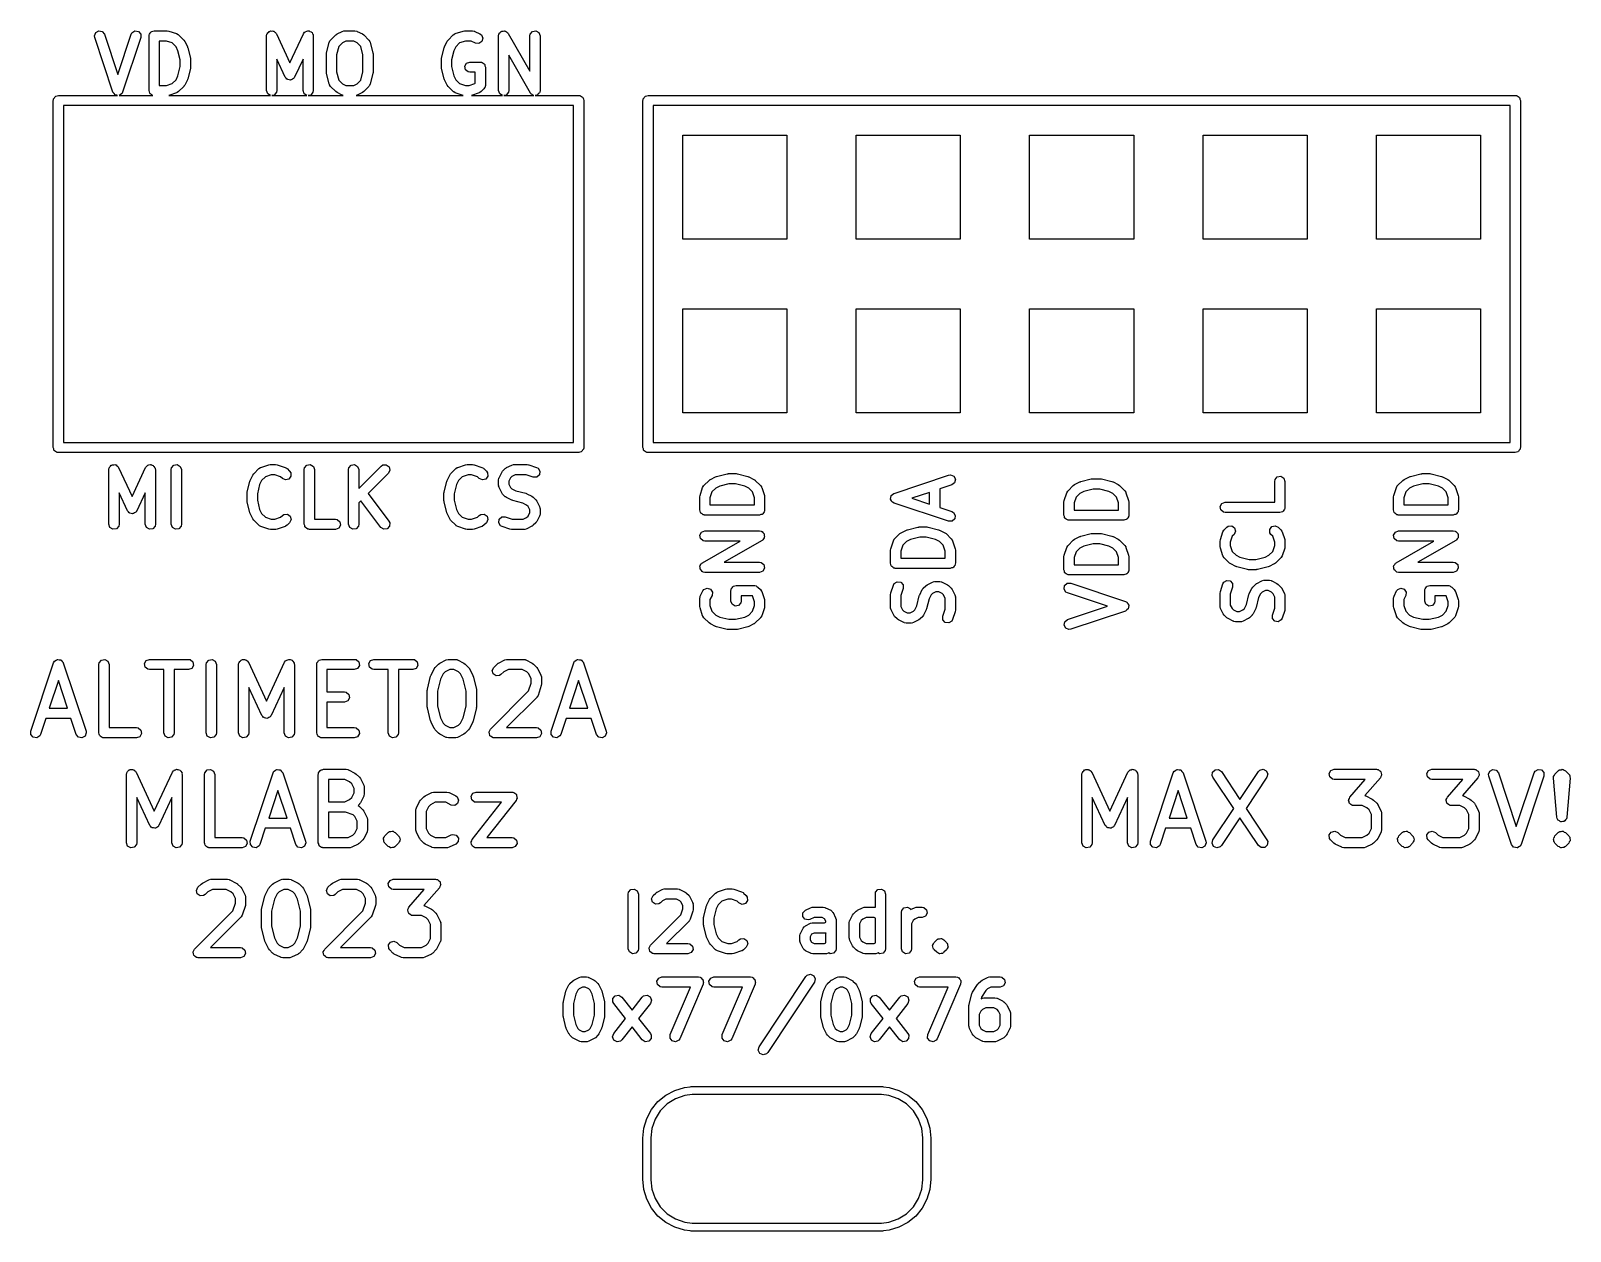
# Model space of a CAD drawing. Extents: x 4.764 to 5.652, y -4.512 to -3.82.
import ezdxf

# ---------------------------------------------------------------- set-up
doc = ezdxf.new("R2010")
doc.units = 0
doc.header["$MEASUREMENT"] = 0
doc.layers.add('BLACK', color=7, linetype='CONTINUOUS')

msp = doc.modelspace()

# ---------------------------------------------------------------- linework, layer by layer
at = {"layer": 'BLACK', "linetype": 'CONTINUOUS'}
for p, q in [((4.8008, -3.82267), (4.80154, -3.82079)), ((4.80095, -3.82369), (4.8008, -3.82267)), ((4.81145, -3.85518), (4.80095, -3.82369)), ((4.80154, -3.82079), (4.80332, -3.81983)), ((4.80332, -3.81983), (4.8053, -3.82024)), ((4.8053, -3.82024), (4.80655, -3.82182)), ((4.80655, -3.82182), (4.81425, -3.84491)), ((4.81425, -3.84491), (4.82195, -3.82182)), ((4.82755, -3.82369), (4.81705, -3.85518)), ((4.82195, -3.82182), (4.82244, -3.82092)), ((4.82244, -3.82092), (4.82416, -3.81986)), ((4.82416, -3.81986), (4.82616, -3.82016)), ((4.82616, -3.82016), (4.8275, -3.82167)), ((4.8275, -3.82167), (4.82755, -3.82369)), ((4.8323, -3.82275), (4.83236, -3.82237)), ((4.8323, -3.85425), (4.8323, -3.82275)), ((4.83234, -3.82224), (4.83241, -3.82213)), ((4.83236, -3.82237), (4.83234, -3.82224)), ((4.83241, -3.82213), (4.83247, -3.82174)), ((4.83247, -3.82174), (4.83297, -3.82115)), ((4.83297, -3.82115), (4.83335, -3.82049)), ((4.83335, -3.82049), (4.8336, -3.8204)), ((4.8336, -3.8204), (4.83377, -3.82019)), ((4.83377, -3.82019), (4.83453, -3.82006)), ((4.83453, -3.82006), (4.83525, -3.8198)), ((4.83525, -3.8198), (4.84275, -3.8198)), ((4.84275, -3.8198), (4.84362, -3.81995)), ((4.84362, -3.81995), (4.84368, -3.81995)), ((4.84368, -3.81995), (4.84818, -3.82145)), ((4.84818, -3.82145), (4.84908, -3.82194)), ((4.84908, -3.82194), (4.84918, -3.82209)), ((4.84918, -3.82209), (4.84934, -3.82216)), ((4.84934, -3.82216), (4.85234, -3.82516)), ((4.85234, -3.82516), (4.85284, -3.82589)), ((4.90005, -3.82275), (4.90023, -3.82174)), ((4.90005, -3.85425), (4.90005, -3.82275)), ((4.90023, -3.82174), (4.90048, -3.82144)), ((4.90048, -3.82144), (4.90058, -3.82106)), ((4.90058, -3.82106), (4.90111, -3.82069)), ((4.90111, -3.82069), (4.90153, -3.82019)), ((4.90153, -3.82019), (4.90192, -3.82013)), ((4.90192, -3.82013), (4.90224, -3.8199)), ((4.90224, -3.8199), (4.90288, -3.81996)), ((4.90288, -3.81996), (4.90352, -3.81984)), ((4.90352, -3.81984), (4.90386, -3.82004)), ((4.90386, -3.82004), (4.90425, -3.82008)), ((4.90425, -3.82008), (4.90471, -3.82053)), ((4.90471, -3.82053), (4.90527, -3.82085)), ((4.90527, -3.82085), (4.9054, -3.82122)), ((4.9054, -3.82122), (4.90568, -3.8215)), ((4.90568, -3.8215), (4.9135, -3.83827)), ((4.9135, -3.83827), (4.92132, -3.8215)), ((4.92132, -3.8215), (4.92191, -3.82066)), ((4.92191, -3.82066), (4.92227, -3.8205)), ((4.92227, -3.8205), (4.92252, -3.82019)), ((4.92252, -3.82019), (4.92316, -3.82008)), ((4.92316, -3.82008), (4.92374, -3.81981)), ((4.92374, -3.81981), (4.92413, -3.81991)), ((4.92413, -3.81991), (4.92451, -3.81984)), ((4.92451, -3.81984), (4.92507, -3.82017)), ((4.92507, -3.82017), (4.9257, -3.82033)), ((4.9257, -3.82033), (4.92592, -3.82066)), ((4.92592, -3.82066), (4.92626, -3.82085)), ((4.92626, -3.82085), (4.92648, -3.82146)), ((4.92648, -3.82146), (4.92685, -3.82199)), ((4.92685, -3.82199), (4.92682, -3.82238)), ((4.92682, -3.82238), (4.92695, -3.82275)), ((4.92695, -3.82275), (4.92695, -3.85425)), ((4.93655, -3.8256), (4.93679, -3.82543)), ((4.93679, -3.82543), (4.93691, -3.82516)), ((4.93691, -3.82516), (4.93991, -3.82216)), ((4.93991, -3.82216), (4.94063, -3.82166)), ((4.94063, -3.82166), (4.94068, -3.82161)), ((4.94068, -3.82161), (4.94368, -3.82011)), ((4.94368, -3.82011), (4.94466, -3.81982)), ((4.94466, -3.81982), (4.94483, -3.81986)), ((4.94483, -3.81986), (4.945, -3.8198)), ((4.945, -3.8198), (4.951, -3.8198)), ((4.951, -3.8198), (4.95201, -3.81998)), ((4.95201, -3.81998), (4.95214, -3.82009)), ((4.95214, -3.82009), (4.95232, -3.82011)), ((4.95232, -3.82011), (4.95532, -3.82161)), ((4.95532, -3.82161), (4.95603, -3.82214)), ((4.95603, -3.82214), (4.95608, -3.82216)), ((4.95608, -3.82216), (4.95908, -3.82516)), ((4.95908, -3.82516), (4.95967, -3.826)), ((5.00411, -3.82593), (5.00464, -3.82522)), ((5.00464, -3.82522), (5.00466, -3.82516)), ((5.00466, -3.82516), (5.00766, -3.82216)), ((5.00766, -3.82216), (5.0085, -3.82158)), ((5.0085, -3.82158), (5.00868, -3.82156)), ((5.00868, -3.82156), (5.00882, -3.82145)), ((5.00882, -3.82145), (5.01332, -3.81995)), ((5.01332, -3.81995), (5.01419, -3.81982)), ((5.01419, -3.81982), (5.01425, -3.8198)), ((5.01425, -3.8198), (5.01875, -3.8198)), ((5.01875, -3.8198), (5.01976, -3.81998)), ((5.01976, -3.81998), (5.0199, -3.82009)), ((5.0199, -3.82009), (5.02007, -3.82011)), ((5.02007, -3.82011), (5.02307, -3.82161)), ((5.02307, -3.82161), (5.0239, -3.82222)), ((5.0239, -3.82222), (5.0247, -3.82408)), ((5.0247, -3.82408), (5.02412, -3.82601)), ((5.0338, -3.82275), (5.03397, -3.82174)), ((5.0338, -3.85425), (5.0338, -3.82275)), ((5.03397, -3.82174), (5.03415, -3.82153)), ((5.03415, -3.82153), (5.0342, -3.82126)), ((5.0342, -3.82126), (5.03478, -3.82078)), ((5.03478, -3.82078), (5.03527, -3.82019)), ((5.03527, -3.82019), (5.03554, -3.82015)), ((5.03554, -3.82015), (5.03575, -3.81997)), ((5.03575, -3.81997), (5.03651, -3.81998)), ((5.03651, -3.81998), (5.03726, -3.81984)), ((5.03726, -3.81984), (5.0375, -3.81998)), ((5.0375, -3.81998), (5.03777, -3.81998)), ((5.03777, -3.81998), (5.03835, -3.82047)), ((5.03835, -3.82047), (5.03901, -3.82085)), ((5.03901, -3.82085), (5.0391, -3.82111)), ((5.0391, -3.82111), (5.03931, -3.82129)), ((5.03931, -3.82129), (5.05179, -3.84313)), ((5.05179, -3.82275), (5.05197, -3.82174)), ((5.05179, -3.84313), (5.05179, -3.82275)), ((5.05197, -3.82174), (5.05327, -3.82019)), ((5.05327, -3.82019), (5.05526, -3.81984)), ((5.05526, -3.81984), (5.05701, -3.82085)), ((5.05701, -3.82085), (5.0577, -3.82275)), ((5.0577, -3.82275), (5.0577, -3.85425)), ((4.8382, -3.8257), (4.8382, -3.8513)), ((4.84227, -3.8257), (4.8382, -3.8257)), ((4.84565, -3.82683), (4.84227, -3.8257)), ((4.84782, -3.829), (4.84565, -3.82683)), ((4.84896, -3.83128), (4.84782, -3.829)), ((4.85029, -3.83661), (4.84896, -3.83128)), ((4.85284, -3.82589), (4.85289, -3.82593)), ((4.85289, -3.82593), (4.85439, -3.82893)), ((4.85439, -3.82893), (4.85453, -3.82942)), ((4.85453, -3.82942), (4.85461, -3.82953)), ((4.85461, -3.82953), (4.85611, -3.83553)), ((4.93455, -3.83325), (4.93465, -3.83267)), ((4.93455, -3.84375), (4.93455, -3.83325)), ((4.93463, -3.83253), (4.93613, -3.82654)), ((4.93465, -3.83267), (4.93463, -3.83253)), ((4.93613, -3.82654), (4.93655, -3.8256)), ((4.94167, -3.82876), (4.94045, -3.83361)), ((4.94045, -3.83361), (4.94045, -3.84339)), ((4.94375, -3.82668), (4.94167, -3.82876)), ((4.9457, -3.8257), (4.94375, -3.82668)), ((4.9503, -3.8257), (4.9457, -3.8257)), ((4.95225, -3.82668), (4.9503, -3.8257)), ((4.95433, -3.82876), (4.95225, -3.82668)), ((4.95554, -3.83361), (4.95433, -3.82876)), ((4.95554, -3.84339), (4.95554, -3.83361)), ((4.95967, -3.826), (4.9597, -3.82629)), ((4.9597, -3.82629), (4.95986, -3.82654)), ((4.95986, -3.82654), (4.96136, -3.83253)), ((4.96136, -3.83253), (4.9614, -3.83312)), ((4.9614, -3.83312), (4.96145, -3.83325)), ((4.96145, -3.83325), (4.96145, -3.84375)), ((5.00089, -3.83553), (5.00239, -3.82954)), ((5.00239, -3.82954), (5.0026, -3.82907)), ((5.0026, -3.82907), (5.00261, -3.82893)), ((5.00261, -3.82893), (5.00411, -3.82593)), ((5.00804, -3.83128), (5.00671, -3.83661)), ((5.00918, -3.829), (5.00804, -3.83128)), ((5.01135, -3.82683), (5.00918, -3.829)), ((5.01473, -3.8257), (5.01135, -3.82683)), ((5.01805, -3.8257), (5.01473, -3.8257)), ((5.02043, -3.82689), (5.01805, -3.8257)), ((5.02244, -3.82712), (5.02043, -3.82689)), ((5.02412, -3.82601), (5.02244, -3.82712)), ((5.05218, -3.85571), (5.0397, -3.83387)), ((5.0397, -3.83387), (5.0397, -3.85425)), ((4.84896, -3.84572), (4.85029, -3.84039)), ((4.85029, -3.84039), (4.85029, -3.83661)), ((4.85611, -3.84147), (4.85461, -3.84747)), ((4.8562, -3.84075), (4.8561, -3.84133)), ((4.8561, -3.84133), (4.85611, -3.84147)), ((4.85611, -3.83553), (4.85615, -3.83612)), ((4.85615, -3.83612), (4.8562, -3.83625)), ((4.8562, -3.83625), (4.8562, -3.84075)), ((4.91083, -3.8465), (4.90596, -3.83606)), ((4.90596, -3.83606), (4.90596, -3.85425)), ((4.92105, -3.83606), (4.91618, -3.8465)), ((4.92105, -3.85425), (4.92105, -3.83606)), ((5.0008, -3.83625), (5.0009, -3.83567)), ((5.0008, -3.84075), (5.0008, -3.83625)), ((5.00085, -3.84088), (5.0008, -3.84075)), ((5.00089, -3.84147), (5.00085, -3.84088)), ((5.0009, -3.83567), (5.00089, -3.83553)), ((5.00239, -3.84747), (5.00089, -3.84147)), ((5.00671, -3.83661), (5.00671, -3.84039)), ((5.00671, -3.84039), (5.00804, -3.84572)), ((5.01434, -3.84024), (5.01535, -3.83849)), ((5.01469, -3.84223), (5.01434, -3.84024)), ((5.01624, -3.84352), (5.01469, -3.84223)), ((5.01535, -3.83849), (5.01725, -3.8378)), ((5.01725, -3.8378), (5.02325, -3.8378)), ((5.02325, -3.8378), (5.02363, -3.83786)), ((5.02363, -3.83786), (5.02376, -3.83784)), ((5.02376, -3.83784), (5.02388, -3.83791)), ((5.02388, -3.83791), (5.02426, -3.83798)), ((5.02426, -3.83798), (5.02485, -3.83847)), ((5.02485, -3.83847), (5.02551, -3.83885)), ((5.02551, -3.83885), (5.0256, -3.8391)), ((5.0256, -3.8391), (5.02581, -3.83927)), ((5.02581, -3.83927), (5.02594, -3.84003)), ((5.02594, -3.84003), (5.0262, -3.84075)), ((5.0262, -3.84075), (5.0262, -3.85125)), ((4.8382, -3.8513), (4.84227, -3.8513)), ((4.84227, -3.8513), (4.84565, -3.85017)), ((4.84565, -3.85017), (4.84782, -3.848)), ((4.84782, -3.848), (4.84896, -3.84572)), ((4.85234, -3.85184), (4.84934, -3.85484)), ((4.85236, -3.85178), (4.85234, -3.85184)), ((4.85289, -3.85107), (4.85236, -3.85178)), ((4.85439, -3.84807), (4.85289, -3.85107)), ((4.8544, -3.84793), (4.85439, -3.84807)), ((4.85461, -3.84747), (4.8544, -3.84793)), ((4.91137, -3.84704), (4.91083, -3.8465)), ((4.91181, -3.84767), (4.91137, -3.84704)), ((4.91207, -3.84774), (4.91181, -3.84767)), ((4.91225, -3.84793), (4.91207, -3.84774)), ((4.91302, -3.84799), (4.91225, -3.84793)), ((4.91376, -3.84819), (4.91302, -3.84799)), ((4.914, -3.84808), (4.91376, -3.84819)), ((4.91427, -3.8481), (4.914, -3.84808)), ((4.91489, -3.84766), (4.91427, -3.8481)), ((4.91559, -3.84734), (4.91489, -3.84766)), ((4.91581, -3.84702), (4.91559, -3.84734)), ((4.91592, -3.84694), (4.91581, -3.84702)), ((4.91596, -3.84682), (4.91592, -3.84694)), ((4.91618, -3.8465), (4.91596, -3.84682)), ((4.93459, -3.84388), (4.93455, -3.84375)), ((4.93463, -3.84447), (4.93459, -3.84388)), ((4.93613, -3.85046), (4.93463, -3.84447)), ((4.9363, -3.85071), (4.93613, -3.85046)), ((4.93632, -3.851), (4.9363, -3.85071)), ((4.93691, -3.85184), (4.93632, -3.851)), ((4.93991, -3.85484), (4.93691, -3.85184)), ((4.94045, -3.84339), (4.94167, -3.84824)), ((4.94167, -3.84824), (4.94375, -3.85032)), ((4.94375, -3.85032), (4.9457, -3.8513)), ((4.9457, -3.8513), (4.9503, -3.8513)), ((4.9503, -3.8513), (4.95225, -3.85032)), ((4.95225, -3.85032), (4.95433, -3.84824)), ((4.95433, -3.84824), (4.95554, -3.84339)), ((4.95908, -3.85184), (4.95608, -3.85484)), ((4.95921, -3.85157), (4.95908, -3.85184)), ((4.95944, -3.8514), (4.95921, -3.85157)), ((4.95986, -3.85046), (4.95944, -3.8514)), ((4.96136, -3.84447), (4.95986, -3.85046)), ((4.96145, -3.84375), (4.96135, -3.84433)), ((4.96135, -3.84433), (4.96136, -3.84447)), ((5.00247, -3.84758), (5.00239, -3.84747)), ((5.00261, -3.84807), (5.00247, -3.84758)), ((5.00411, -3.85107), (5.00261, -3.84807)), ((5.00416, -3.85111), (5.00411, -3.85107)), ((5.00466, -3.85184), (5.00416, -3.85111)), ((5.00766, -3.85484), (5.00466, -3.85184)), ((5.00804, -3.84572), (5.00918, -3.848)), ((5.00918, -3.848), (5.01135, -3.85017)), ((5.01135, -3.85017), (5.01473, -3.8513)), ((5.01473, -3.8513), (5.01677, -3.8513)), ((5.01725, -3.8437), (5.01624, -3.84352)), ((5.01677, -3.8513), (5.02016, -3.85017)), ((5.0203, -3.8437), (5.01725, -3.8437)), ((5.02016, -3.85017), (5.0203, -3.85003)), ((5.0203, -3.85003), (5.0203, -3.8437)), ((5.02614, -3.85162), (5.02603, -3.85226)), ((5.02619, -3.85151), (5.02614, -3.85162)), ((5.0262, -3.85125), (5.02617, -3.85143)), ((5.02617, -3.85143), (5.02619, -3.85151)), ((4.77705, -3.86), (4.77711, -3.85962)), ((4.77705, -4.06), (4.77705, -3.86)), ((4.77709, -3.85949), (4.77716, -3.85937)), ((4.77711, -3.85962), (4.77709, -3.85949)), ((4.77716, -3.85937), (4.77723, -3.85899)), ((4.77723, -3.85899), (4.77772, -3.8584)), ((4.77772, -3.8584), (4.7781, -3.85774)), ((4.7781, -3.85774), (4.77835, -3.85765)), ((4.77835, -3.85765), (4.77852, -3.85744)), ((4.77852, -3.85744), (4.77928, -3.85731)), ((4.77928, -3.85731), (4.78, -3.85705)), ((4.78, -3.85705), (4.81409, -3.85705)), ((4.8115, -3.85525), (4.81145, -3.85518)), ((4.81151, -3.85533), (4.8115, -3.85525)), ((4.81213, -3.85603), (4.81151, -3.85533)), ((4.81271, -3.85676), (4.81213, -3.85603)), ((4.81279, -3.85678), (4.81271, -3.85676)), ((4.81285, -3.85684), (4.81279, -3.85678)), ((4.81377, -3.85698), (4.81285, -3.85684)), ((4.81409, -3.85705), (4.81377, -3.85698)), ((4.81564, -3.85665), (4.815, -3.85705)), ((4.815, -3.85705), (4.83438, -3.85705)), ((4.81646, -3.85621), (4.81564, -3.85665)), ((4.81649, -3.85613), (4.81646, -3.85621)), ((4.81656, -3.85608), (4.81649, -3.85613)), ((4.81705, -3.85518), (4.81656, -3.85608)), ((4.83256, -3.85497), (4.8323, -3.85425)), ((4.83269, -3.85572), (4.83256, -3.85497)), ((4.8329, -3.8559), (4.83269, -3.85572)), ((4.83299, -3.85615), (4.8329, -3.8559)), ((4.83365, -3.85653), (4.83299, -3.85615)), ((4.83424, -3.85702), (4.83365, -3.85653)), ((4.83438, -3.85705), (4.83424, -3.85702)), ((4.84818, -3.85555), (4.84369, -3.85705)), ((4.84369, -3.85705), (4.9023, -3.85705)), ((4.84832, -3.85544), (4.84818, -3.85555)), ((4.8485, -3.85542), (4.84832, -3.85544)), ((4.84934, -3.85484), (4.8485, -3.85542)), ((4.90074, -3.85615), (4.90005, -3.85425)), ((4.9023, -3.85705), (4.90074, -3.85615)), ((4.90448, -3.85681), (4.90311, -3.85705)), ((4.90311, -3.85705), (4.9233, -3.85705)), ((4.90578, -3.85526), (4.90448, -3.85681)), ((4.90596, -3.85425), (4.90578, -3.85526)), ((4.92174, -3.85615), (4.92105, -3.85425)), ((4.9233, -3.85705), (4.92174, -3.85615)), ((4.92548, -3.85681), (4.92411, -3.85705)), ((4.92411, -3.85705), (4.94413, -3.85705)), ((4.92678, -3.85526), (4.92548, -3.85681)), ((4.92695, -3.85425), (4.92678, -3.85526)), ((4.93997, -3.85486), (4.93991, -3.85484)), ((4.94068, -3.85539), (4.93997, -3.85486)), ((4.94368, -3.85689), (4.94068, -3.85539)), ((4.94385, -3.85691), (4.94368, -3.85689)), ((4.94399, -3.85702), (4.94385, -3.85691)), ((4.94413, -3.85705), (4.94399, -3.85702)), ((4.95232, -3.85689), (4.95179, -3.85705)), ((4.95179, -3.85705), (5.01331, -3.85705)), ((4.95532, -3.85539), (4.95232, -3.85689)), ((4.95536, -3.85534), (4.95532, -3.85539)), ((4.95608, -3.85484), (4.95536, -3.85534)), ((5.00782, -3.85491), (5.00766, -3.85484)), ((5.00792, -3.85506), (5.00782, -3.85491)), ((5.00882, -3.85555), (5.00792, -3.85506)), ((5.01331, -3.85705), (5.00882, -3.85555)), ((5.02268, -3.85555), (5.01819, -3.85705)), ((5.01819, -3.85705), (5.03605, -3.85705)), ((5.02282, -3.85544), (5.02268, -3.85555)), ((5.023, -3.85542), (5.02282, -3.85544)), ((5.02384, -3.85484), (5.023, -3.85542)), ((5.02534, -3.85334), (5.02384, -3.85484)), ((5.02561, -3.85275), (5.02534, -3.85334)), ((5.02603, -3.85226), (5.02561, -3.85275)), ((5.03449, -3.85615), (5.0338, -3.85425)), ((5.03605, -3.85705), (5.03449, -3.85615)), ((5.03823, -3.85681), (5.03685, -3.85705)), ((5.03685, -3.85705), (5.05405, -3.85705)), ((5.03952, -3.85526), (5.03823, -3.85681)), ((5.0397, -3.85425), (5.03952, -3.85526)), ((5.05239, -3.85589), (5.05218, -3.85571)), ((5.05248, -3.85615), (5.05239, -3.85589)), ((5.05314, -3.85653), (5.05248, -3.85615)), ((5.05372, -3.85702), (5.05314, -3.85653)), ((5.054, -3.85702), (5.05372, -3.85702)), ((5.05405, -3.85705), (5.054, -3.85702)), ((5.05498, -3.85702), (5.05485, -3.85705)), ((5.05485, -3.85705), (5.08, -3.85705)), ((5.05574, -3.85703), (5.05498, -3.85702)), ((5.05595, -3.85685), (5.05574, -3.85703)), ((5.05622, -3.85681), (5.05595, -3.85685)), ((5.05671, -3.85622), (5.05622, -3.85681)), ((5.0573, -3.85574), (5.05671, -3.85622)), ((5.05735, -3.85547), (5.0573, -3.85574)), ((5.05752, -3.85526), (5.05735, -3.85547)), ((5.0577, -3.85425), (5.05752, -3.85526)), ((5.08, -3.85705), (5.08038, -3.85711)), ((5.08038, -3.85711), (5.08051, -3.85709)), ((5.08051, -3.85709), (5.08063, -3.85716)), ((5.08063, -3.85716), (5.08101, -3.85723)), ((5.08101, -3.85723), (5.0816, -3.85772)), ((5.0816, -3.85772), (5.08226, -3.8581)), ((5.08226, -3.8581), (5.08235, -3.85835)), ((5.08235, -3.85835), (5.08256, -3.85852)), ((5.08256, -3.85852), (5.08269, -3.85928)), ((5.08269, -3.85928), (5.08295, -3.86)), ((5.08295, -3.86), (5.08295, -4.06)), ((5.11705, -3.86), (5.11711, -3.85962)), ((5.11705, -4.06), (5.11705, -3.86)), ((5.11709, -3.85949), (5.11716, -3.85937)), ((5.11711, -3.85962), (5.11709, -3.85949)), ((5.11716, -3.85937), (5.11723, -3.85899)), ((5.11723, -3.85899), (5.11772, -3.8584)), ((5.11772, -3.8584), (5.1181, -3.85774)), ((5.1181, -3.85774), (5.11835, -3.85765)), ((5.11835, -3.85765), (5.11852, -3.85744)), ((5.11852, -3.85744), (5.11928, -3.85731)), ((5.11928, -3.85731), (5.12, -3.85705)), ((5.12, -3.85705), (5.62, -3.85705)), ((5.62, -3.85705), (5.62038, -3.85711)), ((5.62038, -3.85711), (5.62051, -3.85709)), ((5.62051, -3.85709), (5.62063, -3.85716)), ((5.62063, -3.85716), (5.62101, -3.85723)), ((5.62101, -3.85723), (5.6216, -3.85772)), ((5.6216, -3.85772), (5.62226, -3.8581)), ((5.62226, -3.8581), (5.62235, -3.85835)), ((5.62235, -3.85835), (5.62256, -3.85852)), ((5.62256, -3.85852), (5.62269, -3.85928)), ((5.62269, -3.85928), (5.62295, -3.86)), ((5.62295, -3.86), (5.62295, -4.06)), ((4.78295, -3.86295), (4.78295, -4.05705)), ((5.07705, -3.86295), (4.78295, -3.86295)), ((5.07705, -4.05705), (5.07705, -3.86295)), ((5.12295, -3.86295), (5.12295, -4.05705)), ((5.61705, -3.86295), (5.12295, -3.86295)), ((5.61705, -4.05705), (5.61705, -3.86295)), ((5.14, -3.94), (5.14, -3.88)), ((5.14, -3.88), (5.2, -3.88)), ((5.2, -3.88), (5.2, -3.94)), ((5.24, -3.94), (5.24, -3.88)), ((5.24, -3.88), (5.3, -3.88)), ((5.3, -3.88), (5.3, -3.94)), ((5.34, -3.94), (5.34, -3.88)), ((5.34, -3.88), (5.4, -3.88)), ((5.4, -3.88), (5.4, -3.94)), ((5.44, -3.94), (5.44, -3.88)), ((5.44, -3.88), (5.5, -3.88)), ((5.5, -3.88), (5.5, -3.94)), ((5.54, -3.94), (5.54, -3.88)), ((5.54, -3.88), (5.6, -3.88)), ((5.6, -3.88), (5.6, -3.94)), ((5.2, -3.94), (5.14, -3.94)), ((5.3, -3.94), (5.24, -3.94)), ((5.4, -3.94), (5.34, -3.94)), ((5.5, -3.94), (5.44, -3.94)), ((5.6, -3.94), (5.54, -3.94)), ((5.14, -4.04), (5.14, -3.98)), ((5.14, -3.98), (5.2, -3.98)), ((5.2, -3.98), (5.2, -4.04)), ((5.24, -4.04), (5.24, -3.98)), ((5.24, -3.98), (5.3, -3.98)), ((5.3, -3.98), (5.3, -4.04)), ((5.34, -4.04), (5.34, -3.98)), ((5.34, -3.98), (5.4, -3.98)), ((5.4, -3.98), (5.4, -4.04)), ((5.44, -4.04), (5.44, -3.98)), ((5.44, -3.98), (5.5, -3.98)), ((5.5, -3.98), (5.5, -4.04)), ((5.54, -4.04), (5.54, -3.98)), ((5.54, -3.98), (5.6, -3.98)), ((5.6, -3.98), (5.6, -4.04)), ((5.2, -4.04), (5.14, -4.04)), ((5.3, -4.04), (5.24, -4.04)), ((5.4, -4.04), (5.34, -4.04)), ((5.5, -4.04), (5.44, -4.04)), ((5.6, -4.04), (5.54, -4.04)), ((4.77731, -4.06072), (4.77705, -4.06)), ((4.77744, -4.06148), (4.77731, -4.06072)), ((4.77765, -4.06165), (4.77744, -4.06148)), ((4.77774, -4.0619), (4.77765, -4.06165)), ((4.7784, -4.06228), (4.77774, -4.0619)), ((4.77899, -4.06277), (4.7784, -4.06228)), ((4.77937, -4.06284), (4.77899, -4.06277)), ((4.77949, -4.06291), (4.77937, -4.06284)), ((4.77962, -4.06289), (4.77949, -4.06291)), ((4.78, -4.06295), (4.77962, -4.06289)), ((5.08, -4.06295), (4.78, -4.06295)), ((4.78295, -4.05705), (5.07705, -4.05705)), ((5.08072, -4.06269), (5.08, -4.06295)), ((5.08148, -4.06256), (5.08072, -4.06269)), ((5.08165, -4.06235), (5.08148, -4.06256)), ((5.0819, -4.06226), (5.08165, -4.06235)), ((5.08228, -4.0616), (5.0819, -4.06226)), ((5.08277, -4.06101), (5.08228, -4.0616)), ((5.08284, -4.06063), (5.08277, -4.06101)), ((5.08291, -4.06051), (5.08284, -4.06063)), ((5.08295, -4.06), (5.08289, -4.06038)), ((5.08289, -4.06038), (5.08291, -4.06051)), ((5.11731, -4.06072), (5.11705, -4.06)), ((5.11744, -4.06148), (5.11731, -4.06072)), ((5.11765, -4.06165), (5.11744, -4.06148)), ((5.11774, -4.0619), (5.11765, -4.06165)), ((5.1184, -4.06228), (5.11774, -4.0619)), ((5.11899, -4.06277), (5.1184, -4.06228)), ((5.11937, -4.06284), (5.11899, -4.06277)), ((5.11949, -4.06291), (5.11937, -4.06284)), ((5.11962, -4.06289), (5.11949, -4.06291)), ((5.12, -4.06295), (5.11962, -4.06289)), ((5.62, -4.06295), (5.12, -4.06295)), ((5.12295, -4.05705), (5.61705, -4.05705)), ((5.62072, -4.06269), (5.62, -4.06295)), ((5.62148, -4.06256), (5.62072, -4.06269)), ((5.62165, -4.06235), (5.62148, -4.06256)), ((5.6219, -4.06226), (5.62165, -4.06235)), ((5.62228, -4.0616), (5.6219, -4.06226)), ((5.62277, -4.06101), (5.62228, -4.0616)), ((5.62284, -4.06063), (5.62277, -4.06101)), ((5.62291, -4.06051), (5.62284, -4.06063)), ((5.62295, -4.06), (5.62289, -4.06038)), ((5.62289, -4.06038), (5.62291, -4.06051)), ((4.80905, -4.07275), (4.80923, -4.07174)), ((4.80905, -4.10425), (4.80905, -4.07275)), ((4.80923, -4.07174), (4.80948, -4.07144)), ((4.80948, -4.07144), (4.80958, -4.07106)), ((4.80958, -4.07106), (4.81011, -4.07069)), ((4.81011, -4.07069), (4.81053, -4.07019)), ((4.81053, -4.07019), (4.81091, -4.07013)), ((4.81091, -4.07013), (4.81124, -4.0699)), ((4.81124, -4.0699), (4.81188, -4.06996)), ((4.81188, -4.06996), (4.81252, -4.06984)), ((4.81252, -4.06984), (4.81286, -4.07004)), ((4.81286, -4.07004), (4.81325, -4.07008)), ((4.81325, -4.07008), (4.81371, -4.07053)), ((4.81371, -4.07053), (4.81426, -4.07085)), ((4.81426, -4.07085), (4.8144, -4.07122)), ((4.8144, -4.07122), (4.81468, -4.0715)), ((4.81468, -4.0715), (4.8225, -4.08827)), ((4.8225, -4.08827), (4.83032, -4.0715)), ((4.83032, -4.0715), (4.83091, -4.07066)), ((4.83091, -4.07066), (4.83127, -4.0705)), ((4.83127, -4.0705), (4.83152, -4.07019)), ((4.83152, -4.07019), (4.83216, -4.07008)), ((4.83216, -4.07008), (4.83274, -4.06981)), ((4.83274, -4.06981), (4.83312, -4.06991)), ((4.83312, -4.06991), (4.83351, -4.06984)), ((4.83351, -4.06984), (4.83407, -4.07017)), ((4.83407, -4.07017), (4.83469, -4.07033)), ((4.83469, -4.07033), (4.83492, -4.07066)), ((4.83492, -4.07066), (4.83526, -4.07085)), ((4.83526, -4.07085), (4.83548, -4.07146)), ((4.83548, -4.07146), (4.83585, -4.07199)), ((4.83585, -4.07199), (4.83582, -4.07238)), ((4.83582, -4.07238), (4.83595, -4.07275)), ((4.83595, -4.07275), (4.83595, -4.10425)), ((4.84504, -4.07275), (4.84522, -4.07174)), ((4.84504, -4.10425), (4.84504, -4.07275)), ((4.84522, -4.07174), (4.84652, -4.07019)), ((4.84652, -4.07019), (4.84851, -4.06984)), ((4.84851, -4.06984), (4.85026, -4.07085)), ((4.85026, -4.07085), (4.85095, -4.07275)), ((4.85095, -4.07275), (4.85095, -4.10425)), ((4.89267, -4.07516), (4.89567, -4.07216)), ((4.89567, -4.07216), (4.89651, -4.07158)), ((4.89651, -4.07158), (4.89668, -4.07156)), ((4.89668, -4.07156), (4.89682, -4.07145)), ((4.89682, -4.07145), (4.90132, -4.06995)), ((4.90132, -4.06995), (4.90219, -4.06982)), ((4.90219, -4.06982), (4.90225, -4.0698)), ((4.90225, -4.0698), (4.90525, -4.0698)), ((4.90525, -4.0698), (4.90612, -4.06995)), ((4.90612, -4.06995), (4.90619, -4.06995)), ((4.90619, -4.06995), (4.91069, -4.07145)), ((4.91069, -4.07145), (4.91159, -4.07194)), ((4.91159, -4.07194), (4.91168, -4.07209)), ((4.91168, -4.07209), (4.91184, -4.07216)), ((4.91184, -4.07216), (4.91334, -4.07366)), ((4.91334, -4.07366), (4.91393, -4.0745)), ((4.9218, -4.07275), (4.92198, -4.07174)), ((4.9218, -4.10425), (4.9218, -4.07275)), ((4.92198, -4.07174), (4.92327, -4.07019)), ((4.92327, -4.07019), (4.92526, -4.06984)), ((4.92526, -4.06984), (4.92701, -4.07085)), ((4.92701, -4.07085), (4.9277, -4.07275)), ((4.9277, -4.07275), (4.9277, -4.1013)), ((4.94729, -4.07275), (4.94747, -4.07174)), ((4.94729, -4.10425), (4.94729, -4.07275)), ((4.94747, -4.07174), (4.94877, -4.07019)), ((4.94877, -4.07019), (4.95076, -4.06984)), ((4.95076, -4.06984), (4.95251, -4.07085)), ((4.95251, -4.07085), (4.9532, -4.07275)), ((4.9532, -4.08362), (4.96616, -4.07066)), ((4.9532, -4.07275), (4.9532, -4.08362)), ((4.96616, -4.07066), (4.967, -4.07008)), ((4.967, -4.07008), (4.96901, -4.0699)), ((4.96901, -4.0699), (4.97066, -4.07106)), ((4.97119, -4.07301), (4.97033, -4.07484)), ((4.97066, -4.07106), (4.97119, -4.07301)), ((5.00616, -4.07516), (5.00916, -4.07216)), ((5.00916, -4.07216), (5.01, -4.07158)), ((5.01, -4.07158), (5.01018, -4.07156)), ((5.01018, -4.07156), (5.01032, -4.07145)), ((5.01032, -4.07145), (5.01482, -4.06995)), ((5.01482, -4.06995), (5.01569, -4.06982)), ((5.01569, -4.06982), (5.01575, -4.0698)), ((5.01575, -4.0698), (5.01875, -4.0698)), ((5.01875, -4.0698), (5.01962, -4.06995)), ((5.01962, -4.06995), (5.01969, -4.06995)), ((5.01969, -4.06995), (5.02418, -4.07145)), ((5.02418, -4.07145), (5.02509, -4.07194)), ((5.02509, -4.07194), (5.02518, -4.07209)), ((5.02518, -4.07209), (5.02534, -4.07216)), ((5.02534, -4.07216), (5.02684, -4.07366)), ((5.02684, -4.07366), (5.02743, -4.0745)), ((5.03561, -4.07443), (5.03613, -4.07372)), ((5.03613, -4.07372), (5.03616, -4.07366)), ((5.03616, -4.07366), (5.03766, -4.07216)), ((5.03766, -4.07216), (5.03838, -4.07166)), ((5.03838, -4.07166), (5.03843, -4.07161)), ((5.03843, -4.07161), (5.04143, -4.07011)), ((5.04143, -4.07011), (5.04241, -4.06982)), ((5.04241, -4.06982), (5.04258, -4.06986)), ((5.04258, -4.06986), (5.04275, -4.0698)), ((5.04275, -4.0698), (5.05025, -4.0698)), ((5.05025, -4.0698), (5.05112, -4.06995)), ((5.05112, -4.06995), (5.05118, -4.06995)), ((5.05118, -4.06995), (5.05568, -4.07145)), ((5.05568, -4.07145), (5.05658, -4.07194)), ((5.05658, -4.07194), (5.05764, -4.07366)), ((5.05764, -4.07366), (5.05734, -4.07566)), ((4.88889, -4.08553), (4.89039, -4.07954)), ((4.89039, -4.07954), (4.8906, -4.07907)), ((4.8906, -4.07907), (4.89061, -4.07893)), ((4.89061, -4.07893), (4.89211, -4.07593)), ((4.89211, -4.07593), (4.89264, -4.07522)), ((4.89264, -4.07522), (4.89267, -4.07516)), ((4.89604, -4.08128), (4.89471, -4.08661)), ((4.89718, -4.079), (4.89604, -4.08128)), ((4.89935, -4.07683), (4.89718, -4.079)), ((4.90273, -4.0757), (4.89935, -4.07683)), ((4.90477, -4.0757), (4.90273, -4.0757)), ((4.90816, -4.07683), (4.90477, -4.0757)), ((4.90916, -4.07784), (4.90816, -4.07683)), ((4.91099, -4.07869), (4.90916, -4.07784)), ((4.91295, -4.07817), (4.91099, -4.07869)), ((4.9141, -4.07652), (4.91295, -4.07817)), ((4.91393, -4.0745), (4.9141, -4.07652)), ((4.97033, -4.07484), (4.95865, -4.08653)), ((5.00239, -4.08553), (5.00389, -4.07954)), ((5.00389, -4.07954), (5.0041, -4.07907)), ((5.0041, -4.07907), (5.00411, -4.07893)), ((5.00411, -4.07893), (5.00561, -4.07593)), ((5.00561, -4.07593), (5.00614, -4.07522)), ((5.00614, -4.07522), (5.00616, -4.07516)), ((5.00954, -4.08128), (5.00821, -4.08661)), ((5.01068, -4.079), (5.00954, -4.08128)), ((5.01285, -4.07683), (5.01068, -4.079)), ((5.01623, -4.0757), (5.01285, -4.07683)), ((5.01827, -4.0757), (5.01623, -4.0757)), ((5.02166, -4.07683), (5.01827, -4.0757)), ((5.02266, -4.07784), (5.02166, -4.07683)), ((5.02449, -4.07869), (5.02266, -4.07784)), ((5.02644, -4.07817), (5.02449, -4.07869)), ((5.0276, -4.07652), (5.02644, -4.07817)), ((5.02743, -4.0745), (5.0276, -4.07652)), ((5.0338, -4.07875), (5.03397, -4.07774)), ((5.0338, -4.08175), (5.0338, -4.07875)), ((5.03386, -4.08192), (5.0338, -4.08175)), ((5.03382, -4.08209), (5.03386, -4.08192)), ((5.03411, -4.08307), (5.03382, -4.08209)), ((5.03397, -4.07774), (5.03409, -4.07761)), ((5.03409, -4.07761), (5.03411, -4.07743)), ((5.03411, -4.07743), (5.03561, -4.07443)), ((5.04068, -4.0775), (5.0397, -4.07945)), ((5.0397, -4.07945), (5.0397, -4.08105)), ((5.0397, -4.08105), (5.04068, -4.083)), ((5.0415, -4.07668), (5.04068, -4.0775)), ((5.04345, -4.0757), (5.0415, -4.07668)), ((5.04977, -4.0757), (5.04345, -4.0757)), ((5.05381, -4.07705), (5.04977, -4.0757)), ((5.05583, -4.077), (5.05381, -4.07705)), ((5.05734, -4.07566), (5.05583, -4.077)), ((5.15145, -4.08307), (5.15194, -4.08217)), ((5.15194, -4.08217), (5.15209, -4.08208)), ((5.15209, -4.08208), (5.15216, -4.08192)), ((5.15216, -4.08192), (5.15516, -4.07892)), ((5.15516, -4.07892), (5.15589, -4.07841)), ((5.15589, -4.07841), (5.15593, -4.07836)), ((5.15593, -4.07836), (5.15893, -4.07686)), ((5.15893, -4.07686), (5.15942, -4.07672)), ((5.16128, -4.08229), (5.159, -4.08343)), ((5.15942, -4.07672), (5.15954, -4.07664)), ((5.15954, -4.07664), (5.16553, -4.07514)), ((5.16661, -4.08096), (5.16128, -4.08229)), ((5.16553, -4.07514), (5.16612, -4.0751)), ((5.16612, -4.0751), (5.16625, -4.07505)), ((5.16625, -4.07505), (5.17075, -4.07505)), ((5.17039, -4.08096), (5.16661, -4.08096)), ((5.17572, -4.08229), (5.17039, -4.08096)), ((5.17075, -4.07505), (5.17133, -4.07515)), ((5.17133, -4.07515), (5.17147, -4.07514)), ((5.17147, -4.07514), (5.17747, -4.07664)), ((5.178, -4.08343), (5.17572, -4.08229)), ((5.17747, -4.07664), (5.17793, -4.07685)), ((5.17793, -4.07685), (5.17807, -4.07686)), ((5.17807, -4.07686), (5.18107, -4.07836)), ((5.18107, -4.07836), (5.18178, -4.07889)), ((5.18178, -4.07889), (5.18184, -4.07892)), ((5.18184, -4.07892), (5.18484, -4.08192)), ((5.18484, -4.08192), (5.18542, -4.08276)), ((5.18542, -4.08276), (5.18544, -4.08293)), ((5.26182, -4.08645), (5.29331, -4.07595)), ((5.29518, -4.08156), (5.2882, -4.08388)), ((5.29331, -4.07595), (5.29433, -4.0758)), ((5.29433, -4.0758), (5.29621, -4.07655)), ((5.29676, -4.0803), (5.29518, -4.08156)), ((5.29621, -4.07655), (5.29717, -4.07832)), ((5.29717, -4.07832), (5.29676, -4.0803)), ((5.36216, -4.08492), (5.36516, -4.08192)), ((5.36516, -4.08192), (5.36589, -4.08141)), ((5.36589, -4.08141), (5.36593, -4.08136)), ((5.36593, -4.08136), (5.36893, -4.07986)), ((5.36893, -4.07986), (5.36942, -4.07972)), ((5.36942, -4.07972), (5.36953, -4.07964)), ((5.36953, -4.07964), (5.37553, -4.07814)), ((5.37553, -4.07814), (5.37612, -4.0781)), ((5.37612, -4.0781), (5.37625, -4.07805)), ((5.37625, -4.07805), (5.38075, -4.07805)), ((5.38075, -4.07805), (5.38133, -4.07815)), ((5.38133, -4.07815), (5.38147, -4.07814)), ((5.38147, -4.07814), (5.38747, -4.07964)), ((5.38747, -4.07964), (5.38793, -4.07985)), ((5.38793, -4.07985), (5.38807, -4.07986)), ((5.38807, -4.07986), (5.39107, -4.08136)), ((5.39107, -4.08136), (5.39178, -4.08189)), ((5.39178, -4.08189), (5.39184, -4.08192)), ((5.39184, -4.08192), (5.39484, -4.08492)), ((5.4813, -4.07951), (5.48147, -4.0785)), ((5.4813, -4.09155), (5.4813, -4.07951)), ((5.48147, -4.0785), (5.48277, -4.07695)), ((5.48277, -4.07695), (5.48476, -4.0766)), ((5.48476, -4.0766), (5.48651, -4.07761)), ((5.48651, -4.07761), (5.4872, -4.07951)), ((5.4872, -4.07951), (5.4872, -4.0945)), ((5.55145, -4.08307), (5.55194, -4.08217)), ((5.55194, -4.08217), (5.55209, -4.08208)), ((5.55209, -4.08208), (5.55216, -4.08192)), ((5.55216, -4.08192), (5.55516, -4.07892)), ((5.55516, -4.07892), (5.55589, -4.07841)), ((5.55589, -4.07841), (5.55593, -4.07836)), ((5.55593, -4.07836), (5.55893, -4.07686)), ((5.55893, -4.07686), (5.55942, -4.07672)), ((5.56128, -4.08229), (5.559, -4.08343)), ((5.55942, -4.07672), (5.55954, -4.07664)), ((5.55954, -4.07664), (5.56553, -4.07514)), ((5.56661, -4.08096), (5.56128, -4.08229)), ((5.56553, -4.07514), (5.56612, -4.0751)), ((5.56612, -4.0751), (5.56625, -4.07505)), ((5.56625, -4.07505), (5.57075, -4.07505)), ((5.57039, -4.08096), (5.56661, -4.08096)), ((5.57572, -4.08229), (5.57039, -4.08096)), ((5.57075, -4.07505), (5.57133, -4.07515)), ((5.57133, -4.07515), (5.57147, -4.07514)), ((5.57147, -4.07514), (5.57747, -4.07664)), ((5.578, -4.08343), (5.57572, -4.08229)), ((5.57747, -4.07664), (5.57793, -4.07685)), ((5.57793, -4.07685), (5.57807, -4.07686)), ((5.57807, -4.07686), (5.58107, -4.07836)), ((5.58107, -4.07836), (5.58178, -4.07889)), ((5.58178, -4.07889), (5.58184, -4.07892)), ((5.58184, -4.07892), (5.58484, -4.08192)), ((5.58484, -4.08192), (5.58542, -4.08276)), ((5.58542, -4.08276), (5.58544, -4.08293)), ((4.81983, -4.0965), (4.81496, -4.08606)), ((4.81496, -4.08606), (4.81496, -4.10425)), ((4.83005, -4.08606), (4.82518, -4.0965)), ((4.83005, -4.10425), (4.83005, -4.08606)), ((4.8888, -4.08625), (4.8889, -4.08567)), ((4.8888, -4.09075), (4.8888, -4.08625)), ((4.88885, -4.09088), (4.8888, -4.09075)), ((4.88889, -4.09147), (4.88885, -4.09088)), ((4.8889, -4.08567), (4.88889, -4.08553)), ((4.89039, -4.09747), (4.88889, -4.09147)), ((4.89471, -4.08661), (4.89471, -4.09039)), ((4.89471, -4.09039), (4.89604, -4.09572)), ((4.95443, -4.09075), (4.9532, -4.09197)), ((4.96588, -4.10602), (4.95443, -4.09075)), ((4.95865, -4.08653), (4.97061, -4.10248)), ((5.0023, -4.08625), (5.0024, -4.08567)), ((5.0023, -4.09075), (5.0023, -4.08625)), ((5.00235, -4.09088), (5.0023, -4.09075)), ((5.00239, -4.09147), (5.00235, -4.09088)), ((5.0024, -4.08567), (5.00239, -4.08553)), ((5.00389, -4.09747), (5.00239, -4.09147)), ((5.00821, -4.08661), (5.00821, -4.09039)), ((5.00821, -4.09039), (5.00954, -4.09572)), ((5.03561, -4.08607), (5.03411, -4.08307)), ((5.03565, -4.08612), (5.03561, -4.08607)), ((5.03616, -4.08684), (5.03565, -4.08612)), ((5.03766, -4.08834), (5.03616, -4.08684)), ((5.03772, -4.08837), (5.03766, -4.08834)), ((5.03843, -4.08889), (5.03772, -4.08837)), ((5.04143, -4.09039), (5.03843, -4.08889)), ((5.04068, -4.083), (5.0415, -4.08382)), ((5.04157, -4.09041), (5.04143, -4.09039)), ((5.0415, -4.08382), (5.04378, -4.08496)), ((5.04203, -4.09061), (5.04157, -4.09041)), ((5.04772, -4.09204), (5.04203, -4.09061)), ((5.04378, -4.08496), (5.04946, -4.08639)), ((5.04946, -4.08639), (5.04993, -4.08659)), ((5.04993, -4.08659), (5.05007, -4.08661)), ((5.05007, -4.08661), (5.05307, -4.08811)), ((5.05307, -4.08811), (5.05378, -4.08863)), ((5.05378, -4.08863), (5.05384, -4.08866)), ((5.05384, -4.08866), (5.05533, -4.09016)), ((5.05533, -4.09016), (5.05584, -4.09088)), ((5.05584, -4.09088), (5.05589, -4.09093)), ((5.05589, -4.09093), (5.05739, -4.09393)), ((5.1498, -4.0885), (5.14995, -4.08763)), ((5.1498, -4.096), (5.1498, -4.0885)), ((5.14995, -4.08757), (5.15145, -4.08307)), ((5.14995, -4.08763), (5.14995, -4.08757)), ((5.15683, -4.0856), (5.1557, -4.08898)), ((5.1557, -4.08898), (5.1557, -4.09305)), ((5.159, -4.08343), (5.15683, -4.0856)), ((5.18017, -4.0856), (5.178, -4.08343)), ((5.1813, -4.08898), (5.18017, -4.0856)), ((5.1813, -4.09305), (5.1813, -4.08898)), ((5.18544, -4.08293), (5.18555, -4.08307)), ((5.18555, -4.08307), (5.18705, -4.08757)), ((5.18705, -4.08757), (5.18718, -4.08844)), ((5.18718, -4.08844), (5.1872, -4.0885)), ((5.1872, -4.0885), (5.1872, -4.096)), ((5.25983, -4.08969), (5.26002, -4.08877)), ((5.25987, -4.08976), (5.25983, -4.08969)), ((5.25986, -4.08985), (5.25987, -4.08976)), ((5.26035, -4.09064), (5.25986, -4.08985)), ((5.26002, -4.08877), (5.26016, -4.08785)), ((5.26016, -4.08785), (5.26022, -4.08779)), ((5.26022, -4.08779), (5.26024, -4.08771)), ((5.26024, -4.08771), (5.26097, -4.08713)), ((5.26079, -4.09146), (5.26035, -4.09064)), ((5.26087, -4.09149), (5.26079, -4.09146)), ((5.26092, -4.09157), (5.26087, -4.09149)), ((5.26182, -4.09206), (5.26092, -4.09157)), ((5.26097, -4.08713), (5.26167, -4.08651)), ((5.26167, -4.08651), (5.26175, -4.08651)), ((5.26175, -4.08651), (5.26182, -4.08645)), ((5.2823, -4.08585), (5.27209, -4.08925)), ((5.27209, -4.08925), (5.2823, -4.09266)), ((5.2823, -4.09266), (5.2823, -4.08585)), ((5.2882, -4.08388), (5.2882, -4.09462)), ((5.3598, -4.0915), (5.35995, -4.09063)), ((5.3598, -4.099), (5.3598, -4.0915)), ((5.35995, -4.09057), (5.36145, -4.08607)), ((5.35995, -4.09063), (5.35995, -4.09057)), ((5.36145, -4.08607), (5.36194, -4.08517)), ((5.36194, -4.08517), (5.36209, -4.08508)), ((5.36209, -4.08508), (5.36216, -4.08492)), ((5.36683, -4.0886), (5.3657, -4.09198)), ((5.369, -4.08643), (5.36683, -4.0886)), ((5.37128, -4.08529), (5.369, -4.08643)), ((5.37661, -4.08396), (5.37128, -4.08529)), ((5.38039, -4.08396), (5.37661, -4.08396)), ((5.38572, -4.08529), (5.38039, -4.08396)), ((5.388, -4.08643), (5.38572, -4.08529)), ((5.39017, -4.0886), (5.388, -4.08643)), ((5.3913, -4.09198), (5.39017, -4.0886)), ((5.39484, -4.08492), (5.39542, -4.08576)), ((5.39542, -4.08576), (5.39544, -4.08593)), ((5.39544, -4.08593), (5.39555, -4.08607)), ((5.39555, -4.08607), (5.39705, -4.09057)), ((5.39705, -4.09057), (5.39718, -4.09144)), ((5.39718, -4.09144), (5.3972, -4.0915)), ((5.3972, -4.0915), (5.3972, -4.099)), ((5.45085, -4.09224), (5.45275, -4.09155)), ((5.45275, -4.09155), (5.4813, -4.09155)), ((5.5498, -4.0885), (5.54995, -4.08763)), ((5.5498, -4.096), (5.5498, -4.0885)), ((5.54995, -4.08757), (5.55145, -4.08307)), ((5.54995, -4.08763), (5.54995, -4.08757)), ((5.55683, -4.0856), (5.5557, -4.08898)), ((5.5557, -4.08898), (5.5557, -4.09305)), ((5.559, -4.08343), (5.55683, -4.0856)), ((5.58017, -4.0856), (5.578, -4.08343)), ((5.5813, -4.08898), (5.58017, -4.0856)), ((5.5813, -4.09305), (5.5813, -4.08898)), ((5.58544, -4.08293), (5.58555, -4.08307)), ((5.58555, -4.08307), (5.58705, -4.08757)), ((5.58705, -4.08757), (5.58718, -4.08844)), ((5.58718, -4.08844), (5.5872, -4.0885)), ((5.5872, -4.0885), (5.5872, -4.096)), ((4.82037, -4.09704), (4.81983, -4.0965)), ((4.82081, -4.09767), (4.82037, -4.09704)), ((4.82106, -4.09774), (4.82081, -4.09767)), ((4.82125, -4.09793), (4.82106, -4.09774)), ((4.82202, -4.09799), (4.82125, -4.09793)), ((4.82276, -4.09819), (4.82202, -4.09799)), ((4.823, -4.09808), (4.82276, -4.09819)), ((4.82327, -4.0981), (4.823, -4.09808)), ((4.82389, -4.09766), (4.82327, -4.0981)), ((4.82459, -4.09734), (4.82389, -4.09766)), ((4.82481, -4.09702), (4.82459, -4.09734)), ((4.82492, -4.09694), (4.82481, -4.09702)), ((4.82495, -4.09682), (4.82492, -4.09694)), ((4.82518, -4.0965), (4.82495, -4.09682)), ((4.89047, -4.09758), (4.89039, -4.09747)), ((4.89061, -4.09807), (4.89047, -4.09758)), ((4.89211, -4.10107), (4.89061, -4.09807)), ((4.89604, -4.09572), (4.89718, -4.098)), ((4.89718, -4.098), (4.89935, -4.10017)), ((4.89935, -4.10017), (4.90273, -4.1013)), ((4.90477, -4.1013), (4.90816, -4.10017)), ((4.90816, -4.10017), (4.90916, -4.09916)), ((4.90916, -4.09916), (4.91, -4.09857)), ((4.91, -4.09857), (4.91202, -4.0984)), ((4.91202, -4.0984), (4.91367, -4.09955)), ((4.91367, -4.09955), (4.91419, -4.10151)), ((4.9532, -4.09197), (4.9532, -4.10425)), ((5.00397, -4.09758), (5.00389, -4.09747)), ((5.00411, -4.09807), (5.00397, -4.09758)), ((5.00561, -4.10107), (5.00411, -4.09807)), ((5.00954, -4.09572), (5.01068, -4.098)), ((5.01068, -4.098), (5.01285, -4.10017)), ((5.01285, -4.10017), (5.01623, -4.1013)), ((5.01827, -4.1013), (5.02166, -4.10017)), ((5.02166, -4.10017), (5.02266, -4.09916)), ((5.02266, -4.09916), (5.0235, -4.09857)), ((5.0235, -4.09857), (5.02551, -4.0984)), ((5.02551, -4.0984), (5.02717, -4.09955)), ((5.02717, -4.09955), (5.02769, -4.10151)), ((5.03415, -4.10134), (5.03566, -4.1)), ((5.03566, -4.1), (5.03768, -4.09995)), ((5.03768, -4.09995), (5.04173, -4.1013)), ((5.05, -4.09318), (5.04772, -4.09204)), ((5.04805, -4.1013), (5.05, -4.10032)), ((5.05082, -4.094), (5.05, -4.09318)), ((5.05, -4.10032), (5.05082, -4.0995)), ((5.05179, -4.09595), (5.05082, -4.094)), ((5.05082, -4.0995), (5.05179, -4.09755)), ((5.05179, -4.09755), (5.05179, -4.09595)), ((5.05739, -4.09957), (5.05589, -4.10257)), ((5.05739, -4.09393), (5.05768, -4.09491)), ((5.05741, -4.09939), (5.05739, -4.09957)), ((5.05752, -4.09926), (5.05741, -4.09939)), ((5.0577, -4.09825), (5.05752, -4.09926)), ((5.05768, -4.09491), (5.05764, -4.09508)), ((5.05764, -4.09508), (5.0577, -4.09525)), ((5.0577, -4.09525), (5.0577, -4.09825)), ((5.15006, -4.09672), (5.1498, -4.096)), ((5.15019, -4.09748), (5.15006, -4.09672)), ((5.1504, -4.09765), (5.15019, -4.09748)), ((5.15049, -4.0979), (5.1504, -4.09765)), ((5.15115, -4.09828), (5.15049, -4.0979)), ((5.15174, -4.09878), (5.15115, -4.09828)), ((5.15213, -4.09885), (5.15174, -4.09878)), ((5.15224, -4.09891), (5.15213, -4.09885)), ((5.15237, -4.09889), (5.15224, -4.09891)), ((5.15275, -4.09896), (5.15237, -4.09889)), ((5.18425, -4.09896), (5.15275, -4.09896)), ((5.1557, -4.09305), (5.1813, -4.09305)), ((5.18497, -4.09869), (5.18425, -4.09896)), ((5.18572, -4.09856), (5.18497, -4.09869)), ((5.1859, -4.09836), (5.18572, -4.09856)), ((5.18615, -4.09826), (5.1859, -4.09836)), ((5.18653, -4.0976), (5.18615, -4.09826)), ((5.18702, -4.09701), (5.18653, -4.0976)), ((5.18709, -4.09663), (5.18702, -4.09701)), ((5.18716, -4.09652), (5.18709, -4.09663)), ((5.1872, -4.096), (5.18713, -4.09639)), ((5.18713, -4.09639), (5.18716, -4.09652)), ((5.29331, -4.10255), (5.26182, -4.09206)), ((5.2882, -4.09462), (5.29518, -4.09695)), ((5.29518, -4.09695), (5.29608, -4.09744)), ((5.29608, -4.09744), (5.29714, -4.09916)), ((5.29714, -4.09916), (5.29684, -4.10116)), ((5.36006, -4.09972), (5.3598, -4.099)), ((5.36019, -4.10048), (5.36006, -4.09972)), ((5.3604, -4.10065), (5.36019, -4.10048)), ((5.36049, -4.1009), (5.3604, -4.10065)), ((5.3657, -4.09198), (5.3657, -4.09605)), ((5.3657, -4.09605), (5.3913, -4.09605)), ((5.3913, -4.09605), (5.3913, -4.09198)), ((5.39653, -4.1006), (5.39615, -4.10126)), ((5.39702, -4.10001), (5.39653, -4.1006)), ((5.39709, -4.09963), (5.39702, -4.10001)), ((5.39716, -4.09952), (5.39709, -4.09963)), ((5.3972, -4.099), (5.39713, -4.09939)), ((5.39713, -4.09939), (5.39716, -4.09952)), ((5.44984, -4.09399), (5.45085, -4.09224)), ((5.45019, -4.09598), (5.44984, -4.09399)), ((5.45174, -4.09728), (5.45019, -4.09598)), ((5.45275, -4.09746), (5.45174, -4.09728)), ((5.48425, -4.09746), (5.45275, -4.09746)), ((5.48497, -4.09719), (5.48425, -4.09746)), ((5.48572, -4.09706), (5.48497, -4.09719)), ((5.4859, -4.09686), (5.48572, -4.09706)), ((5.48615, -4.09677), (5.4859, -4.09686)), ((5.48653, -4.0961), (5.48615, -4.09677)), ((5.48702, -4.09551), (5.48653, -4.0961)), ((5.48709, -4.09513), (5.48702, -4.09551)), ((5.48716, -4.09502), (5.48709, -4.09513)), ((5.4872, -4.0945), (5.48713, -4.09489)), ((5.48713, -4.09489), (5.48716, -4.09502)), ((5.55006, -4.09672), (5.5498, -4.096)), ((5.55019, -4.09748), (5.55006, -4.09672)), ((5.5504, -4.09765), (5.55019, -4.09748)), ((5.55049, -4.0979), (5.5504, -4.09765)), ((5.55115, -4.09828), (5.55049, -4.0979)), ((5.55174, -4.09878), (5.55115, -4.09828)), ((5.55213, -4.09885), (5.55174, -4.09878)), ((5.55224, -4.09891), (5.55213, -4.09885)), ((5.55237, -4.09889), (5.55224, -4.09891)), ((5.55275, -4.09896), (5.55237, -4.09889)), ((5.58425, -4.09896), (5.55275, -4.09896)), ((5.5557, -4.09305), (5.5813, -4.09305)), ((5.58497, -4.09869), (5.58425, -4.09896)), ((5.58572, -4.09856), (5.58497, -4.09869)), ((5.5859, -4.09836), (5.58572, -4.09856)), ((5.58615, -4.09826), (5.5859, -4.09836)), ((5.58653, -4.0976), (5.58615, -4.09826)), ((5.58702, -4.09701), (5.58653, -4.0976)), ((5.58709, -4.09663), (5.58702, -4.09701)), ((5.58716, -4.09652), (5.58709, -4.09663)), ((5.5872, -4.096), (5.58713, -4.09639)), ((5.58713, -4.09639), (5.58716, -4.09652)), ((4.80974, -4.10615), (4.80905, -4.10425)), ((4.81149, -4.10716), (4.80974, -4.10615)), ((4.81348, -4.10681), (4.81149, -4.10716)), ((4.81478, -4.10526), (4.81348, -4.10681)), ((4.81496, -4.10425), (4.81478, -4.10526)), ((4.83074, -4.10615), (4.83005, -4.10425)), ((4.83249, -4.10716), (4.83074, -4.10615)), ((4.83448, -4.10681), (4.83249, -4.10716)), ((4.83577, -4.10526), (4.83448, -4.10681)), ((4.83595, -4.10425), (4.83577, -4.10526)), ((4.84574, -4.10615), (4.84504, -4.10425)), ((4.84748, -4.10716), (4.84574, -4.10615)), ((4.84947, -4.10681), (4.84748, -4.10716)), ((4.85077, -4.10526), (4.84947, -4.10681)), ((4.85095, -4.10425), (4.85077, -4.10526)), ((4.89216, -4.10111), (4.89211, -4.10107)), ((4.89267, -4.10184), (4.89216, -4.10111)), ((4.89567, -4.10484), (4.89267, -4.10184)), ((4.89583, -4.10491), (4.89567, -4.10484)), ((4.89592, -4.10506), (4.89583, -4.10491)), ((4.89682, -4.10555), (4.89592, -4.10506)), ((4.90132, -4.10705), (4.89682, -4.10555)), ((4.90138, -4.10705), (4.90132, -4.10705)), ((4.90225, -4.1072), (4.90138, -4.10705)), ((4.90525, -4.1072), (4.90225, -4.1072)), ((4.90273, -4.1013), (4.90477, -4.1013)), ((4.90531, -4.10718), (4.90525, -4.1072)), ((4.90619, -4.10705), (4.90531, -4.10718)), ((4.91069, -4.10555), (4.90619, -4.10705)), ((4.91082, -4.10544), (4.91069, -4.10555)), ((4.911, -4.10542), (4.91082, -4.10544)), ((4.91184, -4.10484), (4.911, -4.10542)), ((4.91334, -4.10334), (4.91184, -4.10484)), ((4.91419, -4.10151), (4.91334, -4.10334)), ((4.92206, -4.10497), (4.9218, -4.10425)), ((4.92219, -4.10572), (4.92206, -4.10497)), ((4.9224, -4.1059), (4.92219, -4.10572)), ((4.92249, -4.10615), (4.9224, -4.1059)), ((4.92315, -4.10653), (4.92249, -4.10615)), ((4.92374, -4.10702), (4.92315, -4.10653)), ((4.92412, -4.10709), (4.92374, -4.10702)), ((4.92424, -4.10716), (4.92412, -4.10709)), ((4.92437, -4.10713), (4.92424, -4.10716)), ((4.92475, -4.1072), (4.92437, -4.10713)), ((4.93975, -4.1072), (4.92475, -4.1072)), ((4.9277, -4.1013), (4.93975, -4.1013)), ((4.93975, -4.1013), (4.94076, -4.10147)), ((4.94165, -4.10651), (4.93975, -4.1072)), ((4.94076, -4.10147), (4.94231, -4.10277)), ((4.94266, -4.10476), (4.94165, -4.10651)), ((4.94231, -4.10277), (4.94266, -4.10476)), ((4.94799, -4.10615), (4.94729, -4.10425)), ((4.94973, -4.10716), (4.94799, -4.10615)), ((4.95172, -4.10681), (4.94973, -4.10716)), ((4.95302, -4.10526), (4.95172, -4.10681)), ((4.9532, -4.10425), (4.95302, -4.10526)), ((4.96757, -4.10712), (4.96588, -4.10602)), ((4.96958, -4.10688), (4.96757, -4.10712)), ((4.97096, -4.10541), (4.96958, -4.10688)), ((4.97061, -4.10248), (4.97107, -4.10339)), ((4.97107, -4.10339), (4.97096, -4.10541)), ((5.00566, -4.10111), (5.00561, -4.10107)), ((5.00616, -4.10184), (5.00566, -4.10111)), ((5.00916, -4.10484), (5.00616, -4.10184)), ((5.00932, -4.10491), (5.00916, -4.10484)), ((5.00942, -4.10506), (5.00932, -4.10491)), ((5.01032, -4.10555), (5.00942, -4.10506)), ((5.01482, -4.10705), (5.01032, -4.10555)), ((5.01488, -4.10705), (5.01482, -4.10705)), ((5.01575, -4.1072), (5.01488, -4.10705)), ((5.01875, -4.1072), (5.01575, -4.1072)), ((5.01623, -4.1013), (5.01827, -4.1013)), ((5.01881, -4.10718), (5.01875, -4.1072)), ((5.01969, -4.10705), (5.01881, -4.10718)), ((5.02418, -4.10555), (5.01969, -4.10705)), ((5.02432, -4.10544), (5.02418, -4.10555)), ((5.0245, -4.10542), (5.02432, -4.10544)), ((5.02534, -4.10484), (5.0245, -4.10542)), ((5.02684, -4.10334), (5.02534, -4.10484)), ((5.02769, -4.10151), (5.02684, -4.10334)), ((5.03386, -4.10334), (5.03415, -4.10134)), ((5.03491, -4.10506), (5.03386, -4.10334)), ((5.03582, -4.10555), (5.03491, -4.10506)), ((5.04031, -4.10705), (5.03582, -4.10555)), ((5.04038, -4.10705), (5.04031, -4.10705)), ((5.04125, -4.1072), (5.04038, -4.10705)), ((5.04875, -4.1072), (5.04125, -4.1072)), ((5.04173, -4.1013), (5.04805, -4.1013)), ((5.04891, -4.10714), (5.04875, -4.1072)), ((5.04909, -4.10718), (5.04891, -4.10714)), ((5.05007, -4.10689), (5.04909, -4.10718)), ((5.05307, -4.10539), (5.05007, -4.10689)), ((5.05311, -4.10534), (5.05307, -4.10539)), ((5.05384, -4.10484), (5.05311, -4.10534)), ((5.05533, -4.10334), (5.05384, -4.10484)), ((5.05536, -4.10328), (5.05533, -4.10334)), ((5.05589, -4.10257), (5.05536, -4.10328)), ((5.14984, -4.11049), (5.15085, -4.10874)), ((5.15085, -4.10874), (5.15275, -4.10805)), ((5.15275, -4.10805), (5.18425, -4.10805)), ((5.18425, -4.10805), (5.18526, -4.10823)), ((5.18526, -4.10823), (5.18547, -4.1084)), ((5.18547, -4.1084), (5.18574, -4.10845)), ((5.18574, -4.10845), (5.18622, -4.10904)), ((5.18622, -4.10904), (5.18681, -4.10952)), ((5.18681, -4.10952), (5.18685, -4.10979)), ((5.26516, -4.10966), (5.26589, -4.10916)), ((5.26589, -4.10916), (5.26593, -4.10911)), ((5.26593, -4.10911), (5.26893, -4.10761)), ((5.26893, -4.10761), (5.26942, -4.10746)), ((5.26942, -4.10746), (5.26954, -4.10739)), ((5.26954, -4.10739), (5.27553, -4.10589)), ((5.27553, -4.10589), (5.27612, -4.10585)), ((5.27612, -4.10585), (5.27625, -4.1058)), ((5.27625, -4.1058), (5.28075, -4.1058)), ((5.28075, -4.1058), (5.28133, -4.1059)), ((5.28133, -4.1059), (5.28147, -4.10589)), ((5.28147, -4.10589), (5.28747, -4.10739)), ((5.28747, -4.10739), (5.28793, -4.10759)), ((5.28793, -4.10759), (5.28807, -4.10761)), ((5.28807, -4.10761), (5.29107, -4.10911)), ((5.29107, -4.10911), (5.29178, -4.10964)), ((5.29533, -4.1025), (5.29331, -4.10255)), ((5.29684, -4.10116), (5.29533, -4.1025)), ((5.36115, -4.10128), (5.36049, -4.1009)), ((5.36174, -4.10178), (5.36115, -4.10128)), ((5.36213, -4.10184), (5.36174, -4.10178)), ((5.36224, -4.10191), (5.36213, -4.10184)), ((5.36237, -4.10189), (5.36224, -4.10191)), ((5.36275, -4.10196), (5.36237, -4.10189)), ((5.39425, -4.10196), (5.36275, -4.10196)), ((5.39497, -4.10169), (5.39425, -4.10196)), ((5.39572, -4.10156), (5.39497, -4.10169)), ((5.3959, -4.10136), (5.39572, -4.10156)), ((5.39615, -4.10126), (5.3959, -4.10136)), ((5.44995, -4.11307), (5.45145, -4.10857)), ((5.45145, -4.10857), (5.45194, -4.10767)), ((5.45194, -4.10767), (5.45209, -4.10757)), ((5.45209, -4.10757), (5.45216, -4.10741)), ((5.45216, -4.10741), (5.45366, -4.10591)), ((5.45366, -4.10591), (5.4545, -4.10533)), ((5.4545, -4.10533), (5.45652, -4.10515)), ((5.45652, -4.10515), (5.45817, -4.10631)), ((5.45869, -4.10826), (5.45784, -4.11009)), ((5.45817, -4.10631), (5.45869, -4.10826)), ((5.4784, -4.10724), (5.47955, -4.10558)), ((5.47857, -4.10925), (5.4784, -4.10724)), ((5.47916, -4.11009), (5.47857, -4.10925)), ((5.47955, -4.10558), (5.48151, -4.10506)), ((5.48151, -4.10506), (5.48334, -4.10591)), ((5.48334, -4.10591), (5.48484, -4.10741)), ((5.48484, -4.10741), (5.48542, -4.10825)), ((5.48542, -4.10825), (5.48544, -4.10843)), ((5.48544, -4.10843), (5.48555, -4.10857)), ((5.48555, -4.10857), (5.48705, -4.11307)), ((5.54984, -4.11049), (5.55085, -4.10874)), ((5.55085, -4.10874), (5.55275, -4.10805)), ((5.55275, -4.10805), (5.58425, -4.10805)), ((5.58425, -4.10805), (5.58526, -4.10823)), ((5.58526, -4.10823), (5.58547, -4.1084)), ((5.58547, -4.1084), (5.58574, -4.10845)), ((5.58574, -4.10845), (5.58622, -4.10904)), ((5.58622, -4.10904), (5.58681, -4.10952)), ((5.58681, -4.10952), (5.58685, -4.10979)), ((5.15019, -4.11248), (5.14984, -4.11049)), ((5.15174, -4.11378), (5.15019, -4.11248)), ((5.15129, -4.12644), (5.17313, -4.11395)), ((5.15275, -4.11395), (5.15174, -4.11378)), ((5.17313, -4.11395), (5.15275, -4.11395)), ((5.18571, -4.11356), (5.16387, -4.12605)), ((5.18589, -4.11336), (5.18571, -4.11356)), ((5.18615, -4.11326), (5.18589, -4.11336)), ((5.18653, -4.1126), (5.18615, -4.11326)), ((5.18702, -4.11202), (5.18653, -4.1126)), ((5.18685, -4.10979), (5.18703, -4.11)), ((5.18703, -4.11), (5.18702, -4.11076)), ((5.18702, -4.11076), (5.18716, -4.11151)), ((5.18716, -4.11151), (5.18702, -4.11175)), ((5.18702, -4.11175), (5.18702, -4.11202)), ((5.2598, -4.11925), (5.25995, -4.11838)), ((5.25995, -4.11832), (5.26145, -4.11382)), ((5.25995, -4.11838), (5.25995, -4.11832)), ((5.26145, -4.11382), (5.26194, -4.11292)), ((5.26194, -4.11292), (5.26209, -4.11282)), ((5.26209, -4.11282), (5.26216, -4.11266)), ((5.26216, -4.11266), (5.26516, -4.10966)), ((5.26683, -4.11635), (5.2657, -4.11973)), ((5.269, -4.11418), (5.26683, -4.11635)), ((5.27128, -4.11304), (5.269, -4.11418)), ((5.27661, -4.1117), (5.27128, -4.11304)), ((5.28039, -4.1117), (5.27661, -4.1117)), ((5.28572, -4.11304), (5.28039, -4.1117)), ((5.288, -4.11418), (5.28572, -4.11304)), ((5.29017, -4.11635), (5.288, -4.11418)), ((5.2913, -4.11973), (5.29017, -4.11635)), ((5.29178, -4.10964), (5.29184, -4.10966)), ((5.29184, -4.10966), (5.29484, -4.11266)), ((5.29484, -4.11266), (5.29542, -4.1135)), ((5.29542, -4.1135), (5.29544, -4.11368)), ((5.29544, -4.11368), (5.29555, -4.11382)), ((5.29555, -4.11382), (5.29705, -4.11832)), ((5.29705, -4.11832), (5.29718, -4.11919)), ((5.35995, -4.12207), (5.36145, -4.11757)), ((5.36145, -4.11757), (5.36194, -4.11666)), ((5.36194, -4.11666), (5.36209, -4.11657)), ((5.36209, -4.11657), (5.36216, -4.11641)), ((5.36216, -4.11641), (5.36516, -4.11341)), ((5.36516, -4.11341), (5.36589, -4.11291)), ((5.36589, -4.11291), (5.36593, -4.11286)), ((5.36593, -4.11286), (5.36893, -4.11136)), ((5.369, -4.11793), (5.36683, -4.1201)), ((5.36893, -4.11136), (5.36942, -4.11121)), ((5.37128, -4.11679), (5.369, -4.11793)), ((5.36942, -4.11121), (5.36953, -4.11114)), ((5.36953, -4.11114), (5.37553, -4.10964)), ((5.37661, -4.11545), (5.37128, -4.11679)), ((5.37553, -4.10964), (5.37612, -4.10959)), ((5.37612, -4.10959), (5.37625, -4.10955)), ((5.37625, -4.10955), (5.38075, -4.10955)), ((5.38039, -4.11545), (5.37661, -4.11545)), ((5.38572, -4.11679), (5.38039, -4.11545)), ((5.38075, -4.10955), (5.38133, -4.10965)), ((5.38133, -4.10965), (5.38147, -4.10964)), ((5.38147, -4.10964), (5.38747, -4.11114)), ((5.388, -4.11793), (5.38572, -4.11679)), ((5.38747, -4.11114), (5.38793, -4.11134)), ((5.38793, -4.11134), (5.38807, -4.11136)), ((5.39017, -4.1201), (5.388, -4.11793)), ((5.38807, -4.11136), (5.39107, -4.11286)), ((5.39107, -4.11286), (5.39178, -4.11339)), ((5.39178, -4.11339), (5.39184, -4.11341)), ((5.39184, -4.11341), (5.39484, -4.11641)), ((5.39484, -4.11641), (5.39542, -4.11725)), ((5.39542, -4.11725), (5.39544, -4.11743)), ((5.39544, -4.11743), (5.39555, -4.11757)), ((5.39555, -4.11757), (5.39705, -4.12207)), ((5.4498, -4.114), (5.44995, -4.11313)), ((5.4498, -4.117), (5.4498, -4.114)), ((5.44982, -4.11706), (5.4498, -4.117)), ((5.44995, -4.11793), (5.44982, -4.11706)), ((5.44995, -4.11313), (5.44995, -4.11307)), ((5.45145, -4.12243), (5.44995, -4.11793)), ((5.45683, -4.1111), (5.4557, -4.11448)), ((5.4557, -4.11448), (5.4557, -4.11652)), ((5.4557, -4.11652), (5.45683, -4.1199)), ((5.45784, -4.11009), (5.45683, -4.1111)), ((5.48017, -4.1111), (5.47916, -4.11009)), ((5.4813, -4.11448), (5.48017, -4.1111)), ((5.48017, -4.1199), (5.4813, -4.11652)), ((5.4813, -4.11652), (5.4813, -4.11448)), ((5.48705, -4.11793), (5.48555, -4.12243)), ((5.48705, -4.11307), (5.48718, -4.11394)), ((5.4872, -4.117), (5.48705, -4.11787)), ((5.48705, -4.11787), (5.48705, -4.11793)), ((5.48718, -4.11394), (5.4872, -4.114)), ((5.4872, -4.114), (5.4872, -4.117)), ((5.55019, -4.11248), (5.54984, -4.11049)), ((5.55174, -4.11378), (5.55019, -4.11248)), ((5.55129, -4.12644), (5.57313, -4.11395)), ((5.55275, -4.11395), (5.55174, -4.11378)), ((5.57313, -4.11395), (5.55275, -4.11395)), ((5.58571, -4.11356), (5.56387, -4.12605)), ((5.58589, -4.11336), (5.58571, -4.11356)), ((5.58615, -4.11326), (5.58589, -4.11336)), ((5.58653, -4.1126), (5.58615, -4.11326)), ((5.58702, -4.11202), (5.58653, -4.1126)), ((5.58685, -4.10979), (5.58703, -4.11)), ((5.58703, -4.11), (5.58702, -4.11076)), ((5.58702, -4.11076), (5.58716, -4.11151)), ((5.58716, -4.11151), (5.58702, -4.11175)), ((5.58702, -4.11175), (5.58702, -4.11202)), ((5.15047, -4.1274), (5.15085, -4.12674)), ((5.15085, -4.12674), (5.15111, -4.12664)), ((5.15111, -4.12664), (5.15129, -4.12644)), ((5.16387, -4.12605), (5.18425, -4.12605)), ((5.18425, -4.12605), (5.18526, -4.12622)), ((5.18526, -4.12622), (5.18681, -4.12752)), ((5.2598, -4.12675), (5.2598, -4.11925)), ((5.26006, -4.12747), (5.2598, -4.12675)), ((5.2657, -4.11973), (5.2657, -4.1238)), ((5.2657, -4.1238), (5.2913, -4.1238)), ((5.2913, -4.1238), (5.2913, -4.11973)), ((5.29716, -4.12726), (5.29709, -4.12738)), ((5.2972, -4.12675), (5.29713, -4.12713)), ((5.29713, -4.12713), (5.29716, -4.12726)), ((5.29718, -4.11919), (5.2972, -4.11925)), ((5.2972, -4.11925), (5.2972, -4.12675)), ((5.3598, -4.123), (5.35995, -4.12213)), ((5.3598, -4.1305), (5.3598, -4.123)), ((5.35995, -4.12213), (5.35995, -4.12207)), ((5.36683, -4.1201), (5.3657, -4.12348)), ((5.3657, -4.12348), (5.3657, -4.12755)), ((5.3913, -4.12348), (5.39017, -4.1201)), ((5.3913, -4.12755), (5.3913, -4.12348)), ((5.39705, -4.12207), (5.39718, -4.12294)), ((5.39718, -4.12294), (5.3972, -4.123)), ((5.3972, -4.123), (5.3972, -4.1305)), ((5.45156, -4.12257), (5.45145, -4.12243)), ((5.45158, -4.12275), (5.45156, -4.12257)), ((5.45216, -4.12359), (5.45158, -4.12275)), ((5.45516, -4.12659), (5.45216, -4.12359)), ((5.45522, -4.12661), (5.45516, -4.12659)), ((5.45593, -4.12714), (5.45522, -4.12661)), ((5.45893, -4.12864), (5.45593, -4.12714)), ((5.45683, -4.1199), (5.459, -4.12207)), ((5.459, -4.12207), (5.46128, -4.12321)), ((5.46128, -4.12321), (5.46661, -4.12455)), ((5.46661, -4.12455), (5.47039, -4.12455)), ((5.47039, -4.12455), (5.47572, -4.12321)), ((5.47572, -4.12321), (5.478, -4.12207)), ((5.478, -4.12207), (5.48017, -4.1199)), ((5.48107, -4.12714), (5.47807, -4.12864)), ((5.48111, -4.12709), (5.48107, -4.12714)), ((5.48184, -4.12659), (5.48111, -4.12709)), ((5.48484, -4.12359), (5.48184, -4.12659)), ((5.48491, -4.12343), (5.48484, -4.12359)), ((5.48506, -4.12334), (5.48491, -4.12343)), ((5.48555, -4.12243), (5.48506, -4.12334)), ((5.55047, -4.1274), (5.55085, -4.12674)), ((5.55085, -4.12674), (5.55111, -4.12664)), ((5.55111, -4.12664), (5.55129, -4.12644)), ((5.56387, -4.12605), (5.58425, -4.12605)), ((5.58425, -4.12605), (5.58526, -4.12622)), ((5.58526, -4.12622), (5.58681, -4.12752)), ((5.14984, -4.12849), (5.14998, -4.12825)), ((5.14998, -4.12924), (5.14984, -4.12849)), ((5.14997, -4.13), (5.14998, -4.12924)), ((5.15015, -4.13021), (5.14997, -4.13)), ((5.14998, -4.12798), (5.15047, -4.1274)), ((5.14998, -4.12825), (5.14998, -4.12798)), ((5.15019, -4.13048), (5.15015, -4.13021)), ((5.15078, -4.13096), (5.15019, -4.13048)), ((5.15126, -4.13155), (5.15078, -4.13096)), ((5.15153, -4.1316), (5.15126, -4.13155)), ((5.15174, -4.13177), (5.15153, -4.1316)), ((5.15275, -4.13195), (5.15174, -4.13177)), ((5.18425, -4.13195), (5.15275, -4.13195)), ((5.18615, -4.13126), (5.18425, -4.13195)), ((5.18716, -4.12951), (5.18615, -4.13126)), ((5.18681, -4.12752), (5.18716, -4.12951)), ((5.26019, -4.12823), (5.26006, -4.12747)), ((5.2604, -4.1284), (5.26019, -4.12823)), ((5.26049, -4.12865), (5.2604, -4.1284)), ((5.26115, -4.12903), (5.26049, -4.12865)), ((5.26174, -4.12952), (5.26115, -4.12903)), ((5.26213, -4.12959), (5.26174, -4.12952)), ((5.26224, -4.12966), (5.26213, -4.12959)), ((5.26237, -4.12963), (5.26224, -4.12966)), ((5.26275, -4.1297), (5.26237, -4.12963)), ((5.29425, -4.1297), (5.26275, -4.1297)), ((5.29497, -4.12944), (5.29425, -4.1297)), ((5.29572, -4.12931), (5.29497, -4.12944)), ((5.2959, -4.1291), (5.29572, -4.12931)), ((5.29615, -4.12901), (5.2959, -4.1291)), ((5.29653, -4.12835), (5.29615, -4.12901)), ((5.29702, -4.12776), (5.29653, -4.12835)), ((5.29709, -4.12738), (5.29702, -4.12776)), ((5.36006, -4.13122), (5.3598, -4.1305)), ((5.36019, -4.13198), (5.36006, -4.13122)), ((5.3604, -4.13215), (5.36019, -4.13198)), ((5.36049, -4.1324), (5.3604, -4.13215)), ((5.36115, -4.13278), (5.36049, -4.1324)), ((5.36174, -4.13327), (5.36115, -4.13278)), ((5.36213, -4.13334), (5.36174, -4.13327)), ((5.36224, -4.13341), (5.36213, -4.13334)), ((5.36237, -4.13338), (5.36224, -4.13341)), ((5.36275, -4.13345), (5.36237, -4.13338)), ((5.39425, -4.13345), (5.36275, -4.13345)), ((5.3657, -4.12755), (5.3913, -4.12755)), ((5.39497, -4.13319), (5.39425, -4.13345)), ((5.39572, -4.13306), (5.39497, -4.13319)), ((5.3959, -4.13285), (5.39572, -4.13306)), ((5.39615, -4.13276), (5.3959, -4.13285)), ((5.39653, -4.1321), (5.39615, -4.13276)), ((5.39702, -4.13151), (5.39653, -4.1321)), ((5.39709, -4.13113), (5.39702, -4.13151)), ((5.39716, -4.13101), (5.39709, -4.13113)), ((5.3972, -4.1305), (5.39713, -4.13088)), ((5.39713, -4.13088), (5.39716, -4.13101)), ((5.45907, -4.12866), (5.45893, -4.12864)), ((5.45953, -4.12886), (5.45907, -4.12866)), ((5.46553, -4.13036), (5.45953, -4.12886)), ((5.46567, -4.13035), (5.46553, -4.13036)), ((5.46625, -4.13045), (5.46567, -4.13035)), ((5.47075, -4.13045), (5.46625, -4.13045)), ((5.47088, -4.13041), (5.47075, -4.13045)), ((5.47147, -4.13036), (5.47088, -4.13041)), ((5.47747, -4.12886), (5.47147, -4.13036)), ((5.47758, -4.12879), (5.47747, -4.12886)), ((5.47807, -4.12864), (5.47758, -4.12879)), ((5.54984, -4.12849), (5.54998, -4.12825)), ((5.54998, -4.12924), (5.54984, -4.12849)), ((5.54997, -4.13), (5.54998, -4.12924)), ((5.55015, -4.13021), (5.54997, -4.13)), ((5.54998, -4.12798), (5.55047, -4.1274)), ((5.54998, -4.12825), (5.54998, -4.12798)), ((5.55019, -4.13048), (5.55015, -4.13021)), ((5.55078, -4.13096), (5.55019, -4.13048)), ((5.55126, -4.13155), (5.55078, -4.13096)), ((5.55153, -4.1316), (5.55126, -4.13155)), ((5.55174, -4.13177), (5.55153, -4.1316)), ((5.55275, -4.13195), (5.55174, -4.13177)), ((5.58425, -4.13195), (5.55275, -4.13195)), ((5.58615, -4.13126), (5.58425, -4.13195)), ((5.58716, -4.12951), (5.58615, -4.13126)), ((5.58681, -4.12752), (5.58716, -4.12951)), ((5.15011, -4.14568), (5.15161, -4.14268)), ((5.15161, -4.14268), (5.15222, -4.14185)), ((5.15222, -4.14185), (5.15408, -4.14105)), ((5.15408, -4.14105), (5.15601, -4.14163)), ((5.15601, -4.14163), (5.15712, -4.14331)), ((5.15712, -4.14331), (5.15689, -4.14532)), ((5.1678, -4.1425), (5.16786, -4.14211)), ((5.1678, -4.1485), (5.1678, -4.1425)), ((5.16784, -4.14198), (5.16791, -4.14187)), ((5.16786, -4.14211), (5.16784, -4.14198)), ((5.16791, -4.14187), (5.16798, -4.14149)), ((5.16798, -4.14149), (5.16847, -4.1409)), ((5.16847, -4.1409), (5.16885, -4.14024)), ((5.16885, -4.14024), (5.1691, -4.14014)), ((5.1691, -4.14014), (5.16927, -4.13994)), ((5.16927, -4.13994), (5.17003, -4.13981)), ((5.17003, -4.13981), (5.17075, -4.13954)), ((5.17075, -4.13954), (5.18125, -4.13954)), ((5.18125, -4.13954), (5.18143, -4.13958)), ((5.18143, -4.13958), (5.18151, -4.13956)), ((5.18151, -4.13956), (5.18162, -4.13961)), ((5.18162, -4.13961), (5.18226, -4.13972)), ((5.18226, -4.13972), (5.18275, -4.14014)), ((5.18275, -4.14014), (5.18334, -4.14041)), ((5.18334, -4.14041), (5.18484, -4.14191)), ((5.18484, -4.14191), (5.18542, -4.14275)), ((5.18542, -4.14275), (5.18544, -4.14292)), ((5.18544, -4.14292), (5.18555, -4.14306)), ((5.18555, -4.14306), (5.18705, -4.14756)), ((5.2598, -4.14475), (5.25995, -4.14388)), ((5.2598, -4.15225), (5.2598, -4.14475)), ((5.25995, -4.14381), (5.26145, -4.13931)), ((5.25995, -4.14388), (5.25995, -4.14381)), ((5.26145, -4.13931), (5.26194, -4.13841)), ((5.26194, -4.13841), (5.26366, -4.13735)), ((5.26366, -4.13735), (5.26566, -4.13765)), ((5.26566, -4.13765), (5.267, -4.13916)), ((5.26705, -4.14118), (5.2657, -4.14523)), ((5.267, -4.13916), (5.26705, -4.14118)), ((5.27659, -4.14507), (5.27661, -4.14493)), ((5.27661, -4.14493), (5.27811, -4.14193)), ((5.27811, -4.14193), (5.27863, -4.14122)), ((5.27863, -4.14122), (5.27866, -4.14116)), ((5.27866, -4.14116), (5.28016, -4.13966)), ((5.28016, -4.13966), (5.28088, -4.13915)), ((5.28088, -4.13915), (5.28093, -4.13911)), ((5.28093, -4.13911), (5.28393, -4.13761)), ((5.28318, -4.145), (5.28204, -4.14728)), ((5.284, -4.14417), (5.28318, -4.145)), ((5.28393, -4.13761), (5.28491, -4.13731)), ((5.28595, -4.1432), (5.284, -4.14417)), ((5.28491, -4.13731), (5.28508, -4.13736)), ((5.28508, -4.13736), (5.28525, -4.13729)), ((5.28525, -4.13729), (5.28825, -4.13729)), ((5.28755, -4.1432), (5.28595, -4.1432)), ((5.2895, -4.14417), (5.28755, -4.1432)), ((5.28825, -4.13729), (5.28926, -4.13747)), ((5.28926, -4.13747), (5.28939, -4.13759)), ((5.28939, -4.13759), (5.28957, -4.13761)), ((5.29032, -4.145), (5.2895, -4.14417)), ((5.28957, -4.13761), (5.29257, -4.13911)), ((5.2913, -4.14694), (5.29032, -4.145)), ((5.29257, -4.13911), (5.29328, -4.13963)), ((5.29328, -4.13963), (5.29334, -4.13966)), ((5.29334, -4.13966), (5.29484, -4.14116)), ((5.29484, -4.14116), (5.29534, -4.14188)), ((5.29534, -4.14188), (5.29539, -4.14193)), ((5.29539, -4.14193), (5.29689, -4.14493)), ((5.29689, -4.14493), (5.29718, -4.14591)), ((5.35986, -4.14159), (5.36016, -4.13959)), ((5.36092, -4.14331), (5.35986, -4.14159)), ((5.36016, -4.13959), (5.36167, -4.13825)), ((5.36182, -4.1438), (5.36092, -4.14331)), ((5.36167, -4.13825), (5.36369, -4.1382)), ((5.38491, -4.1515), (5.36182, -4.1438)), ((5.36369, -4.1382), (5.39518, -4.14869)), ((5.4498, -4.144), (5.44995, -4.14313)), ((5.4498, -4.1515), (5.4498, -4.144)), ((5.44995, -4.14306), (5.45145, -4.13856)), ((5.44995, -4.14313), (5.44995, -4.14306)), ((5.45145, -4.13856), (5.45194, -4.13766)), ((5.45194, -4.13766), (5.45366, -4.1366)), ((5.45366, -4.1366), (5.45566, -4.1369)), ((5.45566, -4.1369), (5.457, -4.13841)), ((5.45705, -4.14043), (5.4557, -4.14448)), ((5.4557, -4.14448), (5.4557, -4.1508)), ((5.457, -4.13841), (5.45705, -4.14043)), ((5.46496, -4.15047), (5.46639, -4.14478)), ((5.46639, -4.14478), (5.46659, -4.14432)), ((5.46659, -4.14432), (5.46661, -4.14418)), ((5.46661, -4.14418), (5.46811, -4.14118)), ((5.46811, -4.14118), (5.46863, -4.14047)), ((5.46863, -4.14047), (5.46866, -4.14041)), ((5.46866, -4.14041), (5.47016, -4.13891)), ((5.47016, -4.13891), (5.47088, -4.1384)), ((5.47088, -4.1384), (5.47093, -4.13836)), ((5.47093, -4.13836), (5.47393, -4.13686)), ((5.47318, -4.14425), (5.47204, -4.14653)), ((5.474, -4.14342), (5.47318, -4.14425)), ((5.47393, -4.13686), (5.47491, -4.13656)), ((5.47595, -4.14245), (5.474, -4.14342)), ((5.47491, -4.13656), (5.47508, -4.13661)), ((5.47508, -4.13661), (5.47525, -4.13654)), ((5.47525, -4.13654), (5.47825, -4.13654)), ((5.47755, -4.14245), (5.47595, -4.14245)), ((5.4795, -4.14342), (5.47755, -4.14245)), ((5.47825, -4.13654), (5.47926, -4.13672)), ((5.47926, -4.13672), (5.47939, -4.13684)), ((5.47939, -4.13684), (5.47957, -4.13686)), ((5.48032, -4.14425), (5.4795, -4.14342)), ((5.47957, -4.13686), (5.48257, -4.13836)), ((5.4813, -4.14619), (5.48032, -4.14425)), ((5.48257, -4.13836), (5.48328, -4.13888)), ((5.48328, -4.13888), (5.48334, -4.13891)), ((5.48334, -4.13891), (5.48484, -4.14041)), ((5.48484, -4.14041), (5.48534, -4.14113)), ((5.48534, -4.14113), (5.48539, -4.14118)), ((5.48539, -4.14118), (5.48689, -4.14418)), ((5.48689, -4.14418), (5.48718, -4.14516)), ((5.55011, -4.14568), (5.55161, -4.14268)), ((5.55161, -4.14268), (5.55222, -4.14185)), ((5.55222, -4.14185), (5.55408, -4.14105)), ((5.55408, -4.14105), (5.55601, -4.14163)), ((5.55601, -4.14163), (5.55712, -4.14331)), ((5.55712, -4.14331), (5.55689, -4.14532)), ((5.5678, -4.1425), (5.56786, -4.14211)), ((5.5678, -4.1485), (5.5678, -4.1425)), ((5.56784, -4.14198), (5.56791, -4.14187)), ((5.56786, -4.14211), (5.56784, -4.14198)), ((5.56791, -4.14187), (5.56798, -4.14149)), ((5.56798, -4.14149), (5.56847, -4.1409)), ((5.56847, -4.1409), (5.56885, -4.14024)), ((5.56885, -4.14024), (5.5691, -4.14014)), ((5.5691, -4.14014), (5.56927, -4.13994)), ((5.56927, -4.13994), (5.57003, -4.13981)), ((5.57003, -4.13981), (5.57075, -4.13954)), ((5.57075, -4.13954), (5.58125, -4.13954)), ((5.58125, -4.13954), (5.58143, -4.13958)), ((5.58143, -4.13958), (5.58151, -4.13956)), ((5.58151, -4.13956), (5.58162, -4.13961)), ((5.58162, -4.13961), (5.58226, -4.13972)), ((5.58226, -4.13972), (5.58275, -4.14014)), ((5.58275, -4.14014), (5.58334, -4.14041)), ((5.58334, -4.14041), (5.58484, -4.14191)), ((5.58484, -4.14191), (5.58542, -4.14275)), ((5.58542, -4.14275), (5.58544, -4.14292)), ((5.58544, -4.14292), (5.58555, -4.14306)), ((5.58555, -4.14306), (5.58705, -4.14756)), ((5.1498, -4.147), (5.14998, -4.14599)), ((5.1498, -4.1515), (5.1498, -4.147)), ((5.14982, -4.15156), (5.1498, -4.1515)), ((5.14995, -4.15243), (5.14982, -4.15156)), ((5.15145, -4.15693), (5.14995, -4.15243)), ((5.14998, -4.14599), (5.15009, -4.14585)), ((5.15009, -4.14585), (5.15011, -4.14568)), ((5.15689, -4.14532), (5.1557, -4.14769)), ((5.1557, -4.14769), (5.1557, -4.15102)), ((5.1557, -4.15102), (5.15683, -4.1544)), ((5.16849, -4.15039), (5.1678, -4.1485)), ((5.17024, -4.1514), (5.16849, -4.15039)), ((5.17223, -4.15105), (5.17024, -4.1514)), ((5.17352, -4.14951), (5.17223, -4.15105)), ((5.1737, -4.1485), (5.17352, -4.14951)), ((5.18003, -4.14545), (5.1737, -4.14545)), ((5.1737, -4.14545), (5.1737, -4.1485)), ((5.18017, -4.14559), (5.18003, -4.14545)), ((5.1813, -4.14898), (5.18017, -4.14559)), ((5.18017, -4.1544), (5.1813, -4.15102)), ((5.1813, -4.15102), (5.1813, -4.14898)), ((5.18705, -4.15243), (5.18555, -4.15693)), ((5.18705, -4.14756), (5.18718, -4.14844)), ((5.1872, -4.1515), (5.18705, -4.15237)), ((5.18705, -4.15237), (5.18705, -4.15243)), ((5.18718, -4.14844), (5.1872, -4.1485)), ((5.1872, -4.1485), (5.1872, -4.1515)), ((5.25986, -4.15241), (5.2598, -4.15225)), ((5.25982, -4.15258), (5.25986, -4.15241)), ((5.26011, -4.15357), (5.25982, -4.15258)), ((5.26161, -4.15657), (5.26011, -4.15357)), ((5.2657, -4.14523), (5.2657, -4.15155)), ((5.2657, -4.15155), (5.26668, -4.1535)), ((5.26668, -4.1535), (5.2675, -4.15432)), ((5.273, -4.15432), (5.27382, -4.1535)), ((5.27382, -4.1535), (5.27496, -4.15122)), ((5.27496, -4.15122), (5.27639, -4.14553)), ((5.27639, -4.14553), (5.27659, -4.14507)), ((5.28039, -4.15357), (5.27889, -4.15657)), ((5.28041, -4.15343), (5.28039, -4.15357)), ((5.28061, -4.15296), (5.28041, -4.15343)), ((5.28204, -4.14728), (5.28061, -4.15296)), ((5.28995, -4.15731), (5.2913, -4.15327)), ((5.2913, -4.15327), (5.2913, -4.14694)), ((5.2972, -4.15375), (5.29705, -4.15462)), ((5.29718, -4.14591), (5.29714, -4.14608)), ((5.29714, -4.14608), (5.2972, -4.14625)), ((5.2972, -4.14625), (5.2972, -4.15375)), ((5.36182, -4.15919), (5.38491, -4.1515)), ((5.39518, -4.14869), (5.39608, -4.14918)), ((5.39603, -4.15362), (5.39533, -4.15424)), ((5.39676, -4.15304), (5.39603, -4.15362)), ((5.39608, -4.14918), (5.39613, -4.14926)), ((5.39613, -4.14926), (5.39621, -4.14929)), ((5.39621, -4.14929), (5.39665, -4.15011)), ((5.39665, -4.15011), (5.39714, -4.1509)), ((5.39678, -4.15296), (5.39676, -4.15304)), ((5.39684, -4.1529), (5.39678, -4.15296)), ((5.39698, -4.15198), (5.39684, -4.1529)), ((5.39717, -4.15106), (5.39698, -4.15198)), ((5.39714, -4.1509), (5.39713, -4.15099)), ((5.39713, -4.15099), (5.39717, -4.15106)), ((5.44986, -4.15166), (5.4498, -4.1515)), ((5.44982, -4.15183), (5.44986, -4.15166)), ((5.45011, -4.15282), (5.44982, -4.15183)), ((5.45161, -4.15582), (5.45011, -4.15282)), ((5.4557, -4.1508), (5.45668, -4.15275)), ((5.45668, -4.15275), (5.4575, -4.15357)), ((5.4575, -4.15357), (5.45945, -4.15454)), ((5.46105, -4.15454), (5.463, -4.15357)), ((5.463, -4.15357), (5.46382, -4.15275)), ((5.46382, -4.15275), (5.46496, -4.15047)), ((5.47039, -4.15282), (5.46889, -4.15582)), ((5.47041, -4.15268), (5.47039, -4.15282)), ((5.47061, -4.15221), (5.47041, -4.15268)), ((5.47204, -4.14653), (5.47061, -4.15221)), ((5.47995, -4.15656), (5.4813, -4.15252)), ((5.4813, -4.15252), (5.4813, -4.14619)), ((5.4872, -4.153), (5.48705, -4.15387)), ((5.48705, -4.15387), (5.48705, -4.15393)), ((5.48718, -4.14516), (5.48714, -4.14533)), ((5.48714, -4.14533), (5.4872, -4.1455)), ((5.4872, -4.1455), (5.4872, -4.153)), ((5.5498, -4.147), (5.54998, -4.14599)), ((5.5498, -4.1515), (5.5498, -4.147)), ((5.54982, -4.15156), (5.5498, -4.1515)), ((5.54995, -4.15243), (5.54982, -4.15156)), ((5.55145, -4.15693), (5.54995, -4.15243)), ((5.54998, -4.14599), (5.55009, -4.14585)), ((5.55009, -4.14585), (5.55011, -4.14568)), ((5.55689, -4.14532), (5.5557, -4.14769)), ((5.5557, -4.14769), (5.5557, -4.15102)), ((5.5557, -4.15102), (5.55683, -4.1544)), ((5.56849, -4.15039), (5.5678, -4.1485)), ((5.57024, -4.1514), (5.56849, -4.15039)), ((5.57223, -4.15105), (5.57024, -4.1514)), ((5.57352, -4.14951), (5.57223, -4.15105)), ((5.5737, -4.1485), (5.57352, -4.14951)), ((5.58003, -4.14545), (5.5737, -4.14545)), ((5.5737, -4.14545), (5.5737, -4.1485)), ((5.58017, -4.14559), (5.58003, -4.14545)), ((5.5813, -4.14898), (5.58017, -4.14559)), ((5.58017, -4.1544), (5.5813, -4.15102)), ((5.5813, -4.15102), (5.5813, -4.14898)), ((5.58705, -4.15243), (5.58555, -4.15693)), ((5.58705, -4.14756), (5.58718, -4.14844)), ((5.5872, -4.1515), (5.58705, -4.15237)), ((5.58705, -4.15237), (5.58705, -4.15243)), ((5.58718, -4.14844), (5.5872, -4.1485)), ((5.5872, -4.1485), (5.5872, -4.1515)), ((5.15156, -4.15707), (5.15145, -4.15693)), ((5.15158, -4.15724), (5.15156, -4.15707)), ((5.15216, -4.15808), (5.15158, -4.15724)), ((5.15516, -4.16108), (5.15216, -4.15808)), ((5.15522, -4.16111), (5.15516, -4.16108)), ((5.15593, -4.16164), (5.15522, -4.16111)), ((5.15893, -4.16314), (5.15593, -4.16164)), ((5.15683, -4.1544), (5.159, -4.15657)), ((5.159, -4.15657), (5.16128, -4.15771)), ((5.16128, -4.15771), (5.16661, -4.15904)), ((5.16661, -4.15904), (5.17039, -4.15904)), ((5.17039, -4.15904), (5.17572, -4.15771)), ((5.17572, -4.15771), (5.178, -4.15657)), ((5.178, -4.15657), (5.18017, -4.1544)), ((5.18107, -4.16164), (5.17807, -4.16314)), ((5.18111, -4.16159), (5.18107, -4.16164)), ((5.18184, -4.16108), (5.18111, -4.16159)), ((5.18484, -4.15808), (5.18184, -4.16108)), ((5.18491, -4.15792), (5.18484, -4.15808)), ((5.18506, -4.15783), (5.18491, -4.15792)), ((5.18555, -4.15693), (5.18506, -4.15783)), ((5.26166, -4.15661), (5.26161, -4.15657)), ((5.26216, -4.15733), (5.26166, -4.15661)), ((5.26366, -4.15883), (5.26216, -4.15733)), ((5.26372, -4.15886), (5.26366, -4.15883)), ((5.26443, -4.15939), (5.26372, -4.15886)), ((5.26743, -4.16089), (5.26443, -4.15939)), ((5.26761, -4.16091), (5.26743, -4.16089)), ((5.2675, -4.15432), (5.26945, -4.15529)), ((5.26774, -4.16102), (5.26761, -4.16091)), ((5.26875, -4.1612), (5.26774, -4.16102)), ((5.27175, -4.1612), (5.26875, -4.1612)), ((5.26945, -4.15529), (5.27105, -4.15529)), ((5.27105, -4.15529), (5.273, -4.15432)), ((5.27192, -4.16114), (5.27175, -4.1612)), ((5.27209, -4.16118), (5.27192, -4.16114)), ((5.27307, -4.16089), (5.27209, -4.16118)), ((5.27607, -4.15939), (5.27307, -4.16089)), ((5.27612, -4.15934), (5.27607, -4.15939)), ((5.27684, -4.15883), (5.27612, -4.15934)), ((5.27834, -4.15733), (5.27684, -4.15883)), ((5.27837, -4.15728), (5.27834, -4.15733)), ((5.27889, -4.15657), (5.27837, -4.15728)), ((5.29, -4.15933), (5.28995, -4.15731)), ((5.29134, -4.16084), (5.29, -4.15933)), ((5.29334, -4.16114), (5.29134, -4.16084)), ((5.29506, -4.16008), (5.29334, -4.16114)), ((5.29555, -4.15918), (5.29506, -4.16008)), ((5.29705, -4.15468), (5.29555, -4.15918)), ((5.29705, -4.15462), (5.29705, -4.15468)), ((5.35983, -4.16243), (5.36024, -4.16045)), ((5.36079, -4.1642), (5.35983, -4.16243)), ((5.36024, -4.16045), (5.36182, -4.15919)), ((5.39518, -4.1543), (5.36369, -4.1648)), ((5.39525, -4.15424), (5.39518, -4.1543)), ((5.39533, -4.15424), (5.39525, -4.15424)), ((5.45166, -4.15586), (5.45161, -4.15582)), ((5.45216, -4.15658), (5.45166, -4.15586)), ((5.45366, -4.15808), (5.45216, -4.15658)), ((5.45372, -4.15811), (5.45366, -4.15808)), ((5.45443, -4.15864), (5.45372, -4.15811)), ((5.45743, -4.16014), (5.45443, -4.15864)), ((5.45761, -4.16016), (5.45743, -4.16014)), ((5.45774, -4.16027), (5.45761, -4.16016)), ((5.45875, -4.16045), (5.45774, -4.16027)), ((5.46175, -4.16045), (5.45875, -4.16045)), ((5.45945, -4.15454), (5.46105, -4.15454)), ((5.46192, -4.16039), (5.46175, -4.16045)), ((5.46209, -4.16043), (5.46192, -4.16039)), ((5.46307, -4.16014), (5.46209, -4.16043)), ((5.46607, -4.15864), (5.46307, -4.16014)), ((5.46612, -4.15859), (5.46607, -4.15864)), ((5.46684, -4.15808), (5.46612, -4.15859)), ((5.46834, -4.15658), (5.46684, -4.15808)), ((5.46837, -4.15653), (5.46834, -4.15658)), ((5.46889, -4.15582), (5.46837, -4.15653)), ((5.48, -4.15858), (5.47995, -4.15656)), ((5.48134, -4.16009), (5.48, -4.15858)), ((5.48334, -4.16039), (5.48134, -4.16009)), ((5.48506, -4.15933), (5.48334, -4.16039)), ((5.48555, -4.15843), (5.48506, -4.15933)), ((5.48705, -4.15393), (5.48555, -4.15843)), ((5.55156, -4.15707), (5.55145, -4.15693)), ((5.55158, -4.15724), (5.55156, -4.15707)), ((5.55216, -4.15808), (5.55158, -4.15724)), ((5.55516, -4.16108), (5.55216, -4.15808)), ((5.55522, -4.16111), (5.55516, -4.16108)), ((5.55593, -4.16164), (5.55522, -4.16111)), ((5.55893, -4.16314), (5.55593, -4.16164)), ((5.55683, -4.1544), (5.559, -4.15657)), ((5.559, -4.15657), (5.56128, -4.15771)), ((5.56128, -4.15771), (5.56661, -4.15904)), ((5.56661, -4.15904), (5.57039, -4.15904)), ((5.57039, -4.15904), (5.57572, -4.15771)), ((5.57572, -4.15771), (5.578, -4.15657)), ((5.578, -4.15657), (5.58017, -4.1544)), ((5.58107, -4.16164), (5.57807, -4.16314)), ((5.58111, -4.16159), (5.58107, -4.16164)), ((5.58184, -4.16108), (5.58111, -4.16159)), ((5.58484, -4.15808), (5.58184, -4.16108)), ((5.58491, -4.15792), (5.58484, -4.15808)), ((5.58506, -4.15783), (5.58491, -4.15792)), ((5.58555, -4.15693), (5.58506, -4.15783)), ((5.15907, -4.16315), (5.15893, -4.16314)), ((5.15954, -4.16336), (5.15907, -4.16315)), ((5.16553, -4.16486), (5.15954, -4.16336)), ((5.16567, -4.16485), (5.16553, -4.16486)), ((5.16625, -4.16495), (5.16567, -4.16485)), ((5.17075, -4.16495), (5.16625, -4.16495)), ((5.17088, -4.1649), (5.17075, -4.16495)), ((5.17147, -4.16486), (5.17088, -4.1649)), ((5.17747, -4.16336), (5.17147, -4.16486)), ((5.17758, -4.16328), (5.17747, -4.16336)), ((5.17807, -4.16314), (5.17758, -4.16328)), ((5.36267, -4.16495), (5.36079, -4.1642)), ((5.36369, -4.1648), (5.36267, -4.16495)), ((5.55907, -4.16315), (5.55893, -4.16314)), ((5.55954, -4.16336), (5.55907, -4.16315)), ((5.56553, -4.16486), (5.55954, -4.16336)), ((5.56567, -4.16485), (5.56553, -4.16486)), ((5.56625, -4.16495), (5.56567, -4.16485)), ((5.57075, -4.16495), (5.56625, -4.16495)), ((5.57088, -4.1649), (5.57075, -4.16495)), ((5.57147, -4.16486), (5.57088, -4.1649)), ((5.57747, -4.16336), (5.57147, -4.16486)), ((5.57758, -4.16328), (5.57747, -4.16336)), ((5.57807, -4.16314), (5.57758, -4.16328)), ((4.76409, -4.22349), (4.77722, -4.18412)), ((4.77722, -4.18412), (4.77771, -4.18322)), ((4.77771, -4.18322), (4.77778, -4.18317)), ((4.77778, -4.18317), (4.77781, -4.1831)), ((4.77781, -4.1831), (4.77863, -4.18265)), ((4.77863, -4.18265), (4.77943, -4.18216)), ((4.77943, -4.18216), (4.77951, -4.18217)), ((4.77951, -4.18217), (4.77959, -4.18213)), ((4.77959, -4.18213), (4.7805, -4.18232)), ((4.7805, -4.18232), (4.78142, -4.18246)), ((4.78142, -4.18246), (4.78148, -4.18252)), ((4.78148, -4.18252), (4.78156, -4.18254)), ((4.78156, -4.18254), (4.78214, -4.18327)), ((4.78214, -4.18327), (4.78276, -4.18397)), ((4.78276, -4.18397), (4.78277, -4.18405)), ((4.78277, -4.18405), (4.78282, -4.18412)), ((4.78282, -4.18412), (4.79594, -4.22349)), ((4.80331, -4.18505), (4.80349, -4.18404)), ((4.80331, -4.22442), (4.80331, -4.18505)), ((4.80349, -4.18404), (4.80479, -4.1825)), ((4.80479, -4.1825), (4.80678, -4.18215)), ((4.80678, -4.18215), (4.80853, -4.18316)), ((4.80853, -4.18316), (4.80922, -4.18505)), ((4.80922, -4.18505), (4.80922, -4.22147)), ((4.8296, -4.18454), (4.83061, -4.18279)), ((4.82995, -4.18653), (4.8296, -4.18454)), ((4.8315, -4.18783), (4.82995, -4.18653)), ((4.83061, -4.18279), (4.83251, -4.1821)), ((4.83251, -4.18801), (4.8315, -4.18783)), ((4.83251, -4.1821), (4.85501, -4.1821)), ((4.84081, -4.18801), (4.83251, -4.18801)), ((4.84081, -4.22442), (4.84081, -4.18801)), ((4.85501, -4.18801), (4.84671, -4.18801)), ((4.84671, -4.18801), (4.84671, -4.22442)), ((4.85501, -4.1821), (4.85602, -4.18228)), ((4.85691, -4.18732), (4.85501, -4.18801)), ((4.85602, -4.18228), (4.85757, -4.18358)), ((4.85792, -4.18557), (4.85691, -4.18732)), ((4.85757, -4.18358), (4.85792, -4.18557)), ((4.86518, -4.18505), (4.86536, -4.18404)), ((4.86518, -4.22442), (4.86518, -4.18505)), ((4.86536, -4.18404), (4.86666, -4.1825)), ((4.86666, -4.1825), (4.86865, -4.18215)), ((4.86865, -4.18215), (4.87039, -4.18316)), ((4.87039, -4.18316), (4.87109, -4.18505)), ((4.87109, -4.18505), (4.87109, -4.22442)), ((4.88393, -4.18505), (4.88411, -4.18404)), ((4.88393, -4.22442), (4.88393, -4.18505)), ((4.88411, -4.18404), (4.88436, -4.18374)), ((4.88436, -4.18374), (4.88446, -4.18336)), ((4.88446, -4.18336), (4.88499, -4.18299)), ((4.88499, -4.18299), (4.8854, -4.1825)), ((4.8854, -4.1825), (4.88579, -4.18243)), ((4.88579, -4.18243), (4.88612, -4.1822)), ((4.88612, -4.1822), (4.88676, -4.18226)), ((4.88676, -4.18226), (4.88739, -4.18215)), ((4.88739, -4.18215), (4.88773, -4.18234)), ((4.88773, -4.18234), (4.88813, -4.18238)), ((4.88813, -4.18238), (4.88858, -4.18283)), ((4.88858, -4.18283), (4.88914, -4.18316)), ((4.88914, -4.18316), (4.88928, -4.18353)), ((4.88928, -4.18353), (4.88956, -4.18381)), ((4.88956, -4.18381), (4.9, -4.20619)), ((4.9, -4.20619), (4.91045, -4.18381)), ((4.91045, -4.18381), (4.91104, -4.18297)), ((4.91104, -4.18297), (4.9114, -4.1828)), ((4.9114, -4.1828), (4.91165, -4.1825)), ((4.91165, -4.1825), (4.91229, -4.18239)), ((4.91229, -4.18239), (4.91287, -4.18211)), ((4.91287, -4.18211), (4.91325, -4.18221)), ((4.91325, -4.18221), (4.91364, -4.18215)), ((4.91364, -4.18215), (4.9142, -4.18247)), ((4.9142, -4.18247), (4.91482, -4.18264)), ((4.91482, -4.18264), (4.91505, -4.18296)), ((4.91505, -4.18296), (4.91539, -4.18316)), ((4.91539, -4.18316), (4.91561, -4.18376)), ((4.91561, -4.18376), (4.91598, -4.18429)), ((4.91598, -4.18429), (4.91594, -4.18468)), ((4.91594, -4.18468), (4.91608, -4.18505)), ((4.91608, -4.18505), (4.91608, -4.22442)), ((4.92892, -4.18505), (4.92899, -4.18467)), ((4.92892, -4.22442), (4.92892, -4.18505)), ((4.92897, -4.18454), (4.92903, -4.18443)), ((4.92899, -4.18467), (4.92897, -4.18454)), ((4.92903, -4.18443), (4.9291, -4.18404)), ((4.9291, -4.18404), (4.92959, -4.18346)), ((4.92959, -4.18346), (4.92998, -4.18279)), ((4.92998, -4.18279), (4.93023, -4.1827)), ((4.93023, -4.1827), (4.9304, -4.1825)), ((4.9304, -4.1825), (4.93115, -4.18236)), ((4.93115, -4.18236), (4.93187, -4.1821)), ((4.93187, -4.1821), (4.95062, -4.1821)), ((4.95062, -4.18801), (4.93483, -4.18801)), ((4.93483, -4.18801), (4.93483, -4.20085)), ((4.95062, -4.1821), (4.95163, -4.18228)), ((4.95252, -4.18732), (4.95062, -4.18801)), ((4.95163, -4.18228), (4.95318, -4.18358)), ((4.95353, -4.18557), (4.95252, -4.18732)), ((4.95318, -4.18358), (4.95353, -4.18557)), ((4.95896, -4.18454), (4.95997, -4.18279)), ((4.95931, -4.18653), (4.95896, -4.18454)), ((4.96086, -4.18783), (4.95931, -4.18653)), ((4.95997, -4.18279), (4.96187, -4.1821)), ((4.96187, -4.18801), (4.96086, -4.18783)), ((4.96187, -4.1821), (4.98437, -4.1821)), ((4.97017, -4.18801), (4.96187, -4.18801)), ((4.97017, -4.22442), (4.97017, -4.18801)), ((4.98437, -4.18801), (4.97607, -4.18801)), ((4.97607, -4.18801), (4.97607, -4.22442)), ((4.98437, -4.1821), (4.98538, -4.18228)), ((4.98627, -4.18732), (4.98437, -4.18801)), ((4.98538, -4.18228), (4.98693, -4.18358)), ((4.98728, -4.18557), (4.98627, -4.18732)), ((4.98693, -4.18358), (4.98728, -4.18557)), ((4.99485, -4.19123), (4.99673, -4.18748)), ((4.99673, -4.18748), (4.99725, -4.18677)), ((4.99725, -4.18677), (4.99728, -4.18672)), ((4.99728, -4.18672), (4.99915, -4.18484)), ((4.99915, -4.18484), (4.99988, -4.18433)), ((4.99988, -4.18433), (4.99992, -4.18429)), ((4.99992, -4.18429), (5.00367, -4.18241)), ((5.00299, -4.18936), (5.00179, -4.19055)), ((5.00569, -4.18801), (5.00299, -4.18936)), ((5.00367, -4.18241), (5.00465, -4.18212)), ((5.00465, -4.18212), (5.00482, -4.18216)), ((5.00482, -4.18216), (5.00499, -4.1821)), ((5.00499, -4.1821), (5.00874, -4.1821)), ((5.00804, -4.18801), (5.00569, -4.18801)), ((5.01074, -4.18936), (5.00804, -4.18801)), ((5.00874, -4.1821), (5.00975, -4.18228)), ((5.00975, -4.18228), (5.00989, -4.18239)), ((5.00989, -4.18239), (5.01006, -4.18241)), ((5.01006, -4.18241), (5.01381, -4.18429)), ((5.01194, -4.19055), (5.01074, -4.18936)), ((5.01381, -4.18429), (5.01452, -4.18481)), ((5.01452, -4.18481), (5.01458, -4.18484)), ((5.01458, -4.18484), (5.01645, -4.18672)), ((5.01645, -4.18672), (5.01696, -4.18744)), ((5.01696, -4.18744), (5.01701, -4.18748)), ((5.01701, -4.18748), (5.01888, -4.19123)), ((5.03017, -4.18855), (5.03102, -4.18672)), ((5.03069, -4.1905), (5.03017, -4.18855)), ((5.03102, -4.18672), (5.0329, -4.18484)), ((5.0329, -4.18484), (5.03362, -4.18433)), ((5.03362, -4.18433), (5.03367, -4.18429)), ((5.03367, -4.18429), (5.03742, -4.18241)), ((5.03674, -4.18936), (5.0352, -4.19089)), ((5.03943, -4.18801), (5.03674, -4.18936)), ((5.03742, -4.18241), (5.0384, -4.18212)), ((5.0384, -4.18212), (5.03857, -4.18216)), ((5.03857, -4.18216), (5.03874, -4.1821)), ((5.03874, -4.1821), (5.04811, -4.1821)), ((5.04741, -4.18801), (5.03943, -4.18801)), ((5.05011, -4.18936), (5.04741, -4.18801)), ((5.04811, -4.1821), (5.04912, -4.18228)), ((5.04912, -4.18228), (5.04926, -4.18239)), ((5.04926, -4.18239), (5.04943, -4.18241)), ((5.04943, -4.18241), (5.05318, -4.18429)), ((5.05131, -4.19055), (5.05011, -4.18936)), ((5.05318, -4.18429), (5.05389, -4.18481)), ((5.05389, -4.18481), (5.05395, -4.18484)), ((5.05395, -4.18484), (5.05582, -4.18672)), ((5.05582, -4.18672), (5.05633, -4.18744)), ((5.05633, -4.18744), (5.05638, -4.18748)), ((5.05638, -4.18748), (5.05825, -4.19123)), ((5.06406, -4.22349), (5.07718, -4.18412)), ((5.07718, -4.18412), (5.07767, -4.18322)), ((5.07767, -4.18322), (5.07774, -4.18317)), ((5.07774, -4.18317), (5.07777, -4.1831)), ((5.07777, -4.1831), (5.07859, -4.18265)), ((5.07859, -4.18265), (5.07939, -4.18216)), ((5.07939, -4.18216), (5.07947, -4.18217)), ((5.07947, -4.18217), (5.07955, -4.18213)), ((5.07955, -4.18213), (5.08046, -4.18232)), ((5.08046, -4.18232), (5.08139, -4.18246)), ((5.08139, -4.18246), (5.08144, -4.18252)), ((5.08144, -4.18252), (5.08153, -4.18254)), ((5.08153, -4.18254), (5.08211, -4.18327)), ((5.08211, -4.18327), (5.08273, -4.18397)), ((5.08273, -4.18397), (5.08273, -4.18405)), ((5.08273, -4.18405), (5.08278, -4.18412)), ((5.08278, -4.18412), (5.09591, -4.22349)), ((4.78002, -4.19439), (4.77474, -4.21022)), ((4.7853, -4.21022), (4.78002, -4.19439)), ((4.99275, -4.19934), (4.99463, -4.19184)), ((4.99463, -4.19184), (4.99483, -4.19137)), ((4.99483, -4.19137), (4.99485, -4.19123)), ((5.00028, -4.19358), (4.99857, -4.20042)), ((5.00179, -4.19055), (5.00028, -4.19358)), ((5.01345, -4.19358), (5.01194, -4.19055)), ((5.01516, -4.20042), (5.01345, -4.19358)), ((5.01888, -4.19123), (5.01903, -4.19172)), ((5.01903, -4.19172), (5.0191, -4.19184)), ((5.0191, -4.19184), (5.02098, -4.19934)), ((5.03235, -4.19166), (5.03069, -4.1905)), ((5.03436, -4.19148), (5.03235, -4.19166)), ((5.0352, -4.19089), (5.03436, -4.19148)), ((5.05115, -4.20033), (5.05266, -4.19582)), ((5.05266, -4.19325), (5.05131, -4.19055)), ((5.05266, -4.19582), (5.05266, -4.19325)), ((5.05841, -4.19724), (5.05654, -4.20286)), ((5.05825, -4.19123), (5.05854, -4.19222)), ((5.05856, -4.1963), (5.05841, -4.19717)), ((5.05841, -4.19717), (5.05841, -4.19724)), ((5.05854, -4.19222), (5.0585, -4.19239)), ((5.0585, -4.19239), (5.05856, -4.19255)), ((5.05856, -4.19255), (5.05856, -4.1963)), ((5.07998, -4.19439), (5.0747, -4.21022)), ((5.08526, -4.21022), (5.07998, -4.19439)), ((4.89733, -4.21442), (4.88983, -4.19836)), ((4.88983, -4.19836), (4.88983, -4.22442)), ((4.91017, -4.19836), (4.90268, -4.21442)), ((4.91017, -4.22442), (4.91017, -4.19836)), ((4.93483, -4.20085), (4.945, -4.20085)), ((4.945, -4.20675), (4.93483, -4.20675)), ((4.93483, -4.20675), (4.93483, -4.22147)), ((4.945, -4.20085), (4.94601, -4.20103)), ((4.9469, -4.20606), (4.945, -4.20675)), ((4.94601, -4.20103), (4.94756, -4.20233)), ((4.94791, -4.20431), (4.9469, -4.20606)), ((4.94756, -4.20233), (4.94791, -4.20431)), ((4.99266, -4.20005), (4.99277, -4.19947)), ((4.99266, -4.20943), (4.99266, -4.20005)), ((4.99277, -4.19947), (4.99275, -4.19934)), ((4.99857, -4.20042), (4.99857, -4.20906)), ((5.01516, -4.20906), (5.01516, -4.20042)), ((5.02098, -4.19934), (5.02102, -4.19992)), ((5.02102, -4.19992), (5.02107, -4.20005)), ((5.02107, -4.20005), (5.02107, -4.20943)), ((5.02915, -4.22234), (5.05115, -4.20033)), ((5.05582, -4.20402), (5.03837, -4.22147)), ((5.0559, -4.20386), (5.05582, -4.20402)), ((5.05605, -4.20376), (5.0559, -4.20386)), ((5.05654, -4.20286), (5.05605, -4.20376)), ((4.77474, -4.21022), (4.7853, -4.21022)), ((4.89787, -4.21497), (4.89733, -4.21442)), ((4.89831, -4.21559), (4.89787, -4.21497)), ((4.89857, -4.21566), (4.89831, -4.21559)), ((4.89876, -4.21585), (4.89857, -4.21566)), ((4.89952, -4.21592), (4.89876, -4.21585)), ((4.90026, -4.21612), (4.89952, -4.21592)), ((4.9005, -4.216), (4.90026, -4.21612)), ((4.90077, -4.21603), (4.9005, -4.216)), ((4.9014, -4.21559), (4.90077, -4.21603)), ((4.90209, -4.21526), (4.9014, -4.21559)), ((4.90232, -4.21494), (4.90209, -4.21526)), ((4.90242, -4.21487), (4.90232, -4.21494)), ((4.90246, -4.21474), (4.90242, -4.21487)), ((4.90268, -4.21442), (4.90246, -4.21474)), ((4.99271, -4.20955), (4.99266, -4.20943)), ((4.99275, -4.21014), (4.99271, -4.20955)), ((4.99463, -4.21764), (4.99275, -4.21014)), ((4.99857, -4.20906), (5.00028, -4.21589)), ((5.00028, -4.21589), (5.00179, -4.21893)), ((5.01194, -4.21893), (5.01345, -4.21589)), ((5.01345, -4.21589), (5.01516, -4.20906)), ((5.02098, -4.21014), (5.0191, -4.21764)), ((5.02107, -4.20943), (5.02096, -4.21001)), ((5.02096, -4.21001), (5.02098, -4.21014)), ((5.0747, -4.21022), (5.08526, -4.21022)), ((4.76415, -4.22551), (4.76409, -4.22349)), ((4.77277, -4.21613), (4.7697, -4.22536)), ((4.78726, -4.21613), (4.77277, -4.21613)), ((4.79034, -4.22536), (4.78726, -4.21613)), ((4.79609, -4.22451), (4.79535, -4.22638)), ((4.79594, -4.22349), (4.79609, -4.22451)), ((4.80358, -4.22515), (4.80331, -4.22442)), ((4.80922, -4.22147), (4.82501, -4.22147)), ((4.82501, -4.22147), (4.82602, -4.22165)), ((4.82602, -4.22165), (4.82757, -4.22295)), ((4.82757, -4.22295), (4.82792, -4.22494)), ((4.8415, -4.22632), (4.84081, -4.22442)), ((4.84671, -4.22442), (4.84654, -4.22543)), ((4.86587, -4.22632), (4.86518, -4.22442)), ((4.87109, -4.22442), (4.87091, -4.22543)), ((4.88462, -4.22632), (4.88393, -4.22442)), ((4.88983, -4.22442), (4.88966, -4.22543)), ((4.91087, -4.22632), (4.91017, -4.22442)), ((4.91608, -4.22442), (4.9159, -4.22543)), ((4.92918, -4.22515), (4.92892, -4.22442)), ((4.93483, -4.22147), (4.95062, -4.22147)), ((4.95062, -4.22147), (4.95163, -4.22165)), ((4.95163, -4.22165), (4.95318, -4.22295)), ((4.95318, -4.22295), (4.95353, -4.22494)), ((4.97086, -4.22632), (4.97017, -4.22442)), ((4.97607, -4.22442), (4.97589, -4.22543)), ((4.99471, -4.21776), (4.99463, -4.21764)), ((4.99485, -4.21825), (4.99471, -4.21776)), ((4.99673, -4.222), (4.99485, -4.21825)), ((4.99677, -4.22204), (4.99673, -4.222)), ((4.99728, -4.22276), (4.99677, -4.22204)), ((4.99915, -4.22464), (4.99728, -4.22276)), ((4.99921, -4.22466), (4.99915, -4.22464)), ((4.99992, -4.22519), (4.99921, -4.22466)), ((5.00179, -4.21893), (5.00299, -4.22012)), ((5.00299, -4.22012), (5.00569, -4.22147)), ((5.00569, -4.22147), (5.00804, -4.22147)), ((5.00804, -4.22147), (5.01074, -4.22012)), ((5.01074, -4.22012), (5.01194, -4.21893)), ((5.01458, -4.22464), (5.01385, -4.22514)), ((5.01645, -4.22276), (5.01458, -4.22464)), ((5.01648, -4.2227), (5.01645, -4.22276)), ((5.01701, -4.222), (5.01648, -4.2227)), ((5.01888, -4.21825), (5.01701, -4.222)), ((5.0189, -4.21811), (5.01888, -4.21825)), ((5.0191, -4.21764), (5.0189, -4.21811)), ((5.0283, -4.22417), (5.02835, -4.22404)), ((5.02853, -4.22503), (5.0283, -4.22417)), ((5.02833, -4.22391), (5.02877, -4.22314)), ((5.02835, -4.22404), (5.02833, -4.22391)), ((5.02877, -4.22314), (5.02915, -4.22234)), ((5.03837, -4.22147), (5.05561, -4.22147)), ((5.05561, -4.22147), (5.05662, -4.22165)), ((5.05662, -4.22165), (5.05817, -4.22295)), ((5.05817, -4.22295), (5.05852, -4.22494)), ((5.06411, -4.22551), (5.06406, -4.22349)), ((5.07274, -4.21613), (5.06966, -4.22536)), ((5.08723, -4.21613), (5.07274, -4.21613)), ((5.0903, -4.22536), (5.08723, -4.21613)), ((5.09606, -4.22451), (5.09531, -4.22638)), ((5.09591, -4.22349), (5.09606, -4.22451)), ((4.76549, -4.22702), (4.76415, -4.22551)), ((4.76749, -4.22732), (4.76549, -4.22702)), ((4.76921, -4.22626), (4.76749, -4.22732)), ((4.7697, -4.22536), (4.76921, -4.22626)), ((4.7916, -4.22694), (4.79034, -4.22536)), ((4.79358, -4.22735), (4.7916, -4.22694)), ((4.79535, -4.22638), (4.79358, -4.22735)), ((4.80371, -4.2259), (4.80358, -4.22515)), ((4.80391, -4.22607), (4.80371, -4.2259)), ((4.804, -4.22632), (4.80391, -4.22607)), ((4.80467, -4.22671), (4.804, -4.22632)), ((4.80526, -4.2272), (4.80467, -4.22671)), ((4.80564, -4.22727), (4.80526, -4.2272)), ((4.80575, -4.22733), (4.80564, -4.22727)), ((4.80588, -4.22731), (4.80575, -4.22733)), ((4.80627, -4.22738), (4.80588, -4.22731)), ((4.82501, -4.22738), (4.80627, -4.22738)), ((4.82691, -4.22669), (4.82501, -4.22738)), ((4.82792, -4.22494), (4.82691, -4.22669)), ((4.84325, -4.22733), (4.8415, -4.22632)), ((4.84524, -4.22698), (4.84325, -4.22733)), ((4.84654, -4.22543), (4.84524, -4.22698)), ((4.86762, -4.22733), (4.86587, -4.22632)), ((4.86961, -4.22698), (4.86762, -4.22733)), ((4.87091, -4.22543), (4.86961, -4.22698)), ((4.88637, -4.22733), (4.88462, -4.22632)), ((4.88836, -4.22698), (4.88637, -4.22733)), ((4.88966, -4.22543), (4.88836, -4.22698)), ((4.91261, -4.22733), (4.91087, -4.22632)), ((4.9146, -4.22698), (4.91261, -4.22733)), ((4.9159, -4.22543), (4.9146, -4.22698)), ((4.92932, -4.2259), (4.92918, -4.22515)), ((4.92952, -4.22607), (4.92932, -4.2259)), ((4.92961, -4.22632), (4.92952, -4.22607)), ((4.93028, -4.22671), (4.92961, -4.22632)), ((4.93086, -4.2272), (4.93028, -4.22671)), ((4.93125, -4.22727), (4.93086, -4.2272)), ((4.93136, -4.22733), (4.93125, -4.22727)), ((4.93149, -4.22731), (4.93136, -4.22733)), ((4.93187, -4.22738), (4.93149, -4.22731)), ((4.95062, -4.22738), (4.93187, -4.22738)), ((4.95252, -4.22669), (4.95062, -4.22738)), ((4.95353, -4.22494), (4.95252, -4.22669)), ((4.97261, -4.22733), (4.97086, -4.22632)), ((4.9746, -4.22698), (4.97261, -4.22733)), ((4.97589, -4.22543), (4.9746, -4.22698)), ((5.00367, -4.22707), (4.99992, -4.22519)), ((5.00385, -4.22709), (5.00367, -4.22707)), ((5.00398, -4.2272), (5.00385, -4.22709)), ((5.00499, -4.22738), (5.00398, -4.2272)), ((5.00874, -4.22738), (5.00499, -4.22738)), ((5.00891, -4.22732), (5.00874, -4.22738)), ((5.00908, -4.22736), (5.00891, -4.22732)), ((5.01006, -4.22707), (5.00908, -4.22736)), ((5.01381, -4.22519), (5.01006, -4.22707)), ((5.01385, -4.22514), (5.01381, -4.22519)), ((5.02868, -4.2259), (5.02853, -4.22503)), ((5.02878, -4.22599), (5.02868, -4.2259)), ((5.02882, -4.22612), (5.02878, -4.22599)), ((5.02955, -4.22663), (5.02882, -4.22612)), ((5.03023, -4.2272), (5.02955, -4.22663)), ((5.03041, -4.22723), (5.03023, -4.2272)), ((5.03047, -4.22728), (5.03041, -4.22723)), ((5.0306, -4.22727), (5.03047, -4.22728)), ((5.03124, -4.22738), (5.0306, -4.22727)), ((5.05561, -4.22738), (5.03124, -4.22738)), ((5.05751, -4.22669), (5.05561, -4.22738)), ((5.05852, -4.22494), (5.05751, -4.22669)), ((5.06545, -4.22702), (5.06411, -4.22551)), ((5.06745, -4.22732), (5.06545, -4.22702)), ((5.06917, -4.22626), (5.06745, -4.22732)), ((5.06966, -4.22536), (5.06917, -4.22626)), ((5.09156, -4.22694), (5.0903, -4.22536)), ((5.09354, -4.22735), (5.09156, -4.22694)), ((5.09531, -4.22638), (5.09354, -4.22735)), ((4.81925, -4.24844), (4.81943, -4.24743)), ((4.81925, -4.28781), (4.81925, -4.24844)), ((4.81943, -4.24743), (4.81968, -4.24713)), ((4.81968, -4.24713), (4.81978, -4.24675)), ((4.81978, -4.24675), (4.82031, -4.24638)), ((4.82031, -4.24638), (4.82072, -4.24588)), ((4.82072, -4.24588), (4.82111, -4.24581)), ((4.82111, -4.24581), (4.82144, -4.24559)), ((4.82144, -4.24559), (4.82208, -4.24564)), ((4.82208, -4.24564), (4.82271, -4.24553)), ((4.82271, -4.24553), (4.82306, -4.24573)), ((4.82306, -4.24573), (4.82345, -4.24576)), ((4.82345, -4.24576), (4.8239, -4.24622)), ((4.8239, -4.24622), (4.82446, -4.24654)), ((4.82446, -4.24654), (4.8246, -4.24691)), ((4.8246, -4.24691), (4.82488, -4.24719)), ((4.82488, -4.24719), (4.83532, -4.26958)), ((4.83532, -4.26958), (4.84577, -4.24719)), ((4.84577, -4.24719), (4.84636, -4.24635)), ((4.84636, -4.24635), (4.84672, -4.24619)), ((4.84672, -4.24619), (4.84697, -4.24588)), ((4.84697, -4.24588), (4.84761, -4.24577)), ((4.84761, -4.24577), (4.84819, -4.2455)), ((4.84819, -4.2455), (4.84857, -4.2456)), ((4.84857, -4.2456), (4.84896, -4.24553)), ((4.84896, -4.24553), (4.84952, -4.24585)), ((4.84952, -4.24585), (4.85014, -4.24602)), ((4.85014, -4.24602), (4.85037, -4.24635)), ((4.85037, -4.24635), (4.85071, -4.24654)), ((4.85071, -4.24654), (4.85093, -4.24715)), ((4.85093, -4.24715), (4.8513, -4.24768)), ((4.8513, -4.24768), (4.85127, -4.24807)), ((4.85127, -4.24807), (4.8514, -4.24844)), ((4.8514, -4.24844), (4.8514, -4.28781)), ((4.86424, -4.24844), (4.86442, -4.24743)), ((4.86424, -4.28781), (4.86424, -4.24844)), ((4.86442, -4.24743), (4.86572, -4.24588)), ((4.86572, -4.24588), (4.86771, -4.24553)), ((4.86771, -4.24553), (4.86946, -4.24654)), ((4.86946, -4.24654), (4.87015, -4.24844)), ((4.87015, -4.24844), (4.87015, -4.28486)), ((4.89064, -4.28688), (4.90376, -4.24751)), ((4.90376, -4.24751), (4.90425, -4.2466)), ((4.90425, -4.2466), (4.90432, -4.24656)), ((4.90432, -4.24656), (4.90436, -4.24648)), ((4.90436, -4.24648), (4.90518, -4.24604)), ((4.90518, -4.24604), (4.90597, -4.24555)), ((4.90597, -4.24555), (4.90606, -4.24556)), ((4.90606, -4.24556), (4.90613, -4.24552)), ((4.90613, -4.24552), (4.90705, -4.24571)), ((4.90705, -4.24571), (4.90797, -4.24584)), ((4.90797, -4.24584), (4.90803, -4.24591)), ((4.90803, -4.24591), (4.90811, -4.24592)), ((4.90811, -4.24592), (4.90869, -4.24666)), ((4.90869, -4.24666), (4.90931, -4.24735)), ((4.90931, -4.24735), (4.90931, -4.24744)), ((4.90931, -4.24744), (4.90937, -4.24751)), ((4.90937, -4.24751), (4.92249, -4.28688)), ((4.92986, -4.24844), (4.92993, -4.24806)), ((4.92986, -4.28781), (4.92986, -4.24844)), ((4.9299, -4.24793), (4.92997, -4.24781)), ((4.92993, -4.24806), (4.9299, -4.24793)), ((4.92997, -4.24781), (4.93004, -4.24743)), ((4.93004, -4.24743), (4.93053, -4.24684)), ((4.93053, -4.24684), (4.93091, -4.24618)), ((4.93091, -4.24618), (4.93116, -4.24609)), ((4.93116, -4.24609), (4.93134, -4.24588)), ((4.93134, -4.24588), (4.93209, -4.24575)), ((4.93209, -4.24575), (4.93281, -4.24549)), ((4.93281, -4.24549), (4.94594, -4.24549)), ((4.93576, -4.25139), (4.93576, -4.26424)), ((4.94524, -4.25139), (4.93576, -4.25139)), ((4.94794, -4.25274), (4.94524, -4.25139)), ((4.94594, -4.24549), (4.94695, -4.24567)), ((4.94695, -4.24567), (4.94708, -4.24578)), ((4.94708, -4.24578), (4.94726, -4.2458)), ((4.94726, -4.2458), (4.95101, -4.24767)), ((4.95101, -4.24767), (4.95171, -4.2482)), ((4.95171, -4.2482), (4.95177, -4.24823)), ((4.95177, -4.24823), (4.95365, -4.2501)), ((4.95365, -4.2501), (4.95415, -4.25082)), ((4.95415, -4.25082), (4.9542, -4.25087)), ((4.9542, -4.25087), (4.95608, -4.25462)), ((5.37019, -4.24844), (5.37037, -4.24743)), ((5.37019, -4.28781), (5.37019, -4.24844)), ((5.37037, -4.24743), (5.37062, -4.24713)), ((5.37062, -4.24713), (5.37072, -4.24675)), ((5.37072, -4.24675), (5.37125, -4.24638)), ((5.37125, -4.24638), (5.37167, -4.24588)), ((5.37167, -4.24588), (5.37205, -4.24581)), ((5.37205, -4.24581), (5.37238, -4.24559)), ((5.37238, -4.24559), (5.37302, -4.24564)), ((5.37302, -4.24564), (5.37365, -4.24553)), ((5.37365, -4.24553), (5.374, -4.24573)), ((5.374, -4.24573), (5.37439, -4.24576)), ((5.37439, -4.24576), (5.37485, -4.24622)), ((5.37485, -4.24622), (5.3754, -4.24654)), ((5.3754, -4.24654), (5.37554, -4.24691)), ((5.37554, -4.24691), (5.37582, -4.24719)), ((5.37582, -4.24719), (5.38627, -4.26958)), ((5.38627, -4.26958), (5.39671, -4.24719)), ((5.39671, -4.24719), (5.3973, -4.24635)), ((5.3973, -4.24635), (5.39766, -4.24619)), ((5.39766, -4.24619), (5.39791, -4.24588)), ((5.39791, -4.24588), (5.39855, -4.24577)), ((5.39855, -4.24577), (5.39913, -4.2455)), ((5.39913, -4.2455), (5.39951, -4.2456)), ((5.39951, -4.2456), (5.3999, -4.24553)), ((5.3999, -4.24553), (5.40046, -4.24585)), ((5.40046, -4.24585), (5.40108, -4.24602)), ((5.40108, -4.24602), (5.40131, -4.24635)), ((5.40131, -4.24635), (5.40165, -4.24654)), ((5.40165, -4.24654), (5.40187, -4.24715)), ((5.40187, -4.24715), (5.40224, -4.24768)), ((5.40224, -4.24768), (5.40221, -4.24807)), ((5.40221, -4.24807), (5.40234, -4.24844)), ((5.40234, -4.24844), (5.40234, -4.28781)), ((5.40971, -4.28688), (5.42283, -4.24751)), ((5.42283, -4.24751), (5.42332, -4.2466)), ((5.42332, -4.2466), (5.4234, -4.24656)), ((5.4234, -4.24656), (5.42343, -4.24648)), ((5.42343, -4.24648), (5.42425, -4.24604)), ((5.42425, -4.24604), (5.42504, -4.24555)), ((5.42504, -4.24555), (5.42513, -4.24556)), ((5.42513, -4.24556), (5.4252, -4.24552)), ((5.4252, -4.24552), (5.42612, -4.24571)), ((5.42612, -4.24571), (5.42704, -4.24584)), ((5.42704, -4.24584), (5.4271, -4.24591)), ((5.4271, -4.24591), (5.42718, -4.24592)), ((5.42718, -4.24592), (5.42776, -4.24666)), ((5.42776, -4.24666), (5.42838, -4.24735)), ((5.42838, -4.24735), (5.42838, -4.24744)), ((5.42838, -4.24744), (5.42844, -4.24751)), ((5.42844, -4.24751), (5.44156, -4.28688)), ((5.44526, -4.24914), (5.44549, -4.24713)), ((5.44568, -4.25008), (5.44526, -4.24914)), ((5.44549, -4.24713), (5.44695, -4.24574)), ((5.45771, -4.26813), (5.44568, -4.25008)), ((5.44695, -4.24574), (5.44896, -4.24561)), ((5.44896, -4.24561), (5.45059, -4.2468)), ((5.45059, -4.2468), (5.46126, -4.2628)), ((5.46126, -4.2628), (5.47192, -4.2468)), ((5.47684, -4.25008), (5.4648, -4.26813)), ((5.47192, -4.2468), (5.47263, -4.24606)), ((5.47263, -4.24606), (5.47457, -4.24549)), ((5.47457, -4.24549), (5.47642, -4.24631)), ((5.47642, -4.24631), (5.47731, -4.24812)), ((5.47731, -4.24812), (5.47684, -4.25008)), ((5.51272, -4.24793), (5.51373, -4.24618)), ((5.51307, -4.24992), (5.51272, -4.24793)), ((5.51461, -4.25121), (5.51307, -4.24992)), ((5.51373, -4.24618), (5.51562, -4.24549)), ((5.51562, -4.25139), (5.51461, -4.25121)), ((5.51562, -4.24549), (5.54, -4.24549)), ((5.53349, -4.25139), (5.51562, -4.25139)), ((5.52465, -4.26149), (5.53349, -4.25139)), ((5.54222, -4.25038), (5.53326, -4.26062)), ((5.54, -4.24549), (5.54043, -4.24556)), ((5.54043, -4.24556), (5.54057, -4.24554)), ((5.54057, -4.24554), (5.54067, -4.24561)), ((5.54067, -4.24561), (5.54101, -4.24567)), ((5.54101, -4.24567), (5.54162, -4.24618)), ((5.54162, -4.24618), (5.5423, -4.24659)), ((5.54251, -4.24964), (5.54222, -4.25038)), ((5.5423, -4.24659), (5.54237, -4.24681)), ((5.54237, -4.24681), (5.54255, -4.24696)), ((5.5429, -4.24895), (5.54251, -4.24964)), ((5.54255, -4.24696), (5.54269, -4.24775)), ((5.54269, -4.24775), (5.54295, -4.2485)), ((5.54295, -4.2485), (5.54286, -4.24872)), ((5.54286, -4.24872), (5.5429, -4.24895)), ((5.56896, -4.24793), (5.56997, -4.24618)), ((5.56931, -4.24992), (5.56896, -4.24793)), ((5.57086, -4.25121), (5.56931, -4.24992)), ((5.56997, -4.24618), (5.57187, -4.24549)), ((5.57187, -4.25139), (5.57086, -4.25121)), ((5.57187, -4.24549), (5.59624, -4.24549)), ((5.58973, -4.25139), (5.57187, -4.25139)), ((5.58089, -4.26149), (5.58973, -4.25139)), ((5.59846, -4.25038), (5.5895, -4.26062)), ((5.59624, -4.24549), (5.59668, -4.24556)), ((5.59668, -4.24556), (5.59681, -4.24554)), ((5.59681, -4.24554), (5.59692, -4.24561)), ((5.59692, -4.24561), (5.59725, -4.24567)), ((5.59725, -4.24567), (5.59786, -4.24618)), ((5.59786, -4.24618), (5.59854, -4.24659)), ((5.59875, -4.24964), (5.59846, -4.25038)), ((5.59854, -4.24659), (5.59862, -4.24681)), ((5.59862, -4.24681), (5.5988, -4.24696)), ((5.59915, -4.24895), (5.59875, -4.24964)), ((5.5988, -4.24696), (5.59893, -4.24775)), ((5.59893, -4.24775), (5.59919, -4.2485)), ((5.59919, -4.2485), (5.59911, -4.24872)), ((5.59911, -4.24872), (5.59915, -4.24895)), ((5.60454, -4.24836), (5.60528, -4.24648)), ((5.60469, -4.24937), (5.60454, -4.24836)), ((5.61781, -4.28874), (5.60469, -4.24937)), ((5.60528, -4.24648), (5.60705, -4.24552)), ((5.60705, -4.24552), (5.60903, -4.24592)), ((5.60903, -4.24592), (5.61029, -4.24751)), ((5.61029, -4.24751), (5.62061, -4.27847)), ((5.62061, -4.27847), (5.63093, -4.24751)), ((5.63654, -4.24937), (5.62341, -4.28874)), ((5.63093, -4.24751), (5.63142, -4.2466)), ((5.63142, -4.2466), (5.63314, -4.24555)), ((5.63314, -4.24555), (5.63514, -4.24584)), ((5.63514, -4.24584), (5.63648, -4.24735)), ((5.63648, -4.24735), (5.63654, -4.24937)), ((5.64204, -4.25006), (5.6421, -4.24994)), ((5.64208, -4.25018), (5.64204, -4.25006)), ((5.64204, -4.25056), (5.64208, -4.25018)), ((5.64392, -4.27306), (5.64204, -4.25056)), ((5.6421, -4.24994), (5.64213, -4.24954)), ((5.64213, -4.24954), (5.64257, -4.24892)), ((5.64257, -4.24892), (5.6429, -4.24823)), ((5.6429, -4.24823), (5.64477, -4.24635)), ((5.64477, -4.24635), (5.64509, -4.24613)), ((5.64509, -4.24613), (5.64516, -4.24602)), ((5.64516, -4.24602), (5.64529, -4.24599)), ((5.64529, -4.24599), (5.6453, -4.24598)), ((5.6453, -4.24598), (5.64538, -4.24588)), ((5.64538, -4.24588), (5.64546, -4.24587)), ((5.64546, -4.24587), (5.64561, -4.24576)), ((5.64561, -4.24576), (5.64637, -4.2457)), ((5.64637, -4.2457), (5.64712, -4.2455)), ((5.64712, -4.2455), (5.64724, -4.24556)), ((5.64724, -4.24556), (5.64737, -4.24553)), ((5.64737, -4.24553), (5.64749, -4.2456)), ((5.64749, -4.2456), (5.64762, -4.24559)), ((5.64762, -4.24559), (5.64825, -4.24603)), ((5.64825, -4.24603), (5.64895, -4.24635)), ((5.64895, -4.24635), (5.65082, -4.24823)), ((5.65168, -4.25056), (5.6498, -4.27306)), ((5.65082, -4.24823), (5.65104, -4.24854)), ((5.65104, -4.24854), (5.65114, -4.24861)), ((5.65114, -4.24861), (5.65118, -4.24874)), ((5.65118, -4.24874), (5.65141, -4.24907)), ((5.65141, -4.24907), (5.65148, -4.24983)), ((5.65148, -4.24983), (5.65168, -4.25056)), ((4.90657, -4.25778), (4.90129, -4.27361)), ((4.91184, -4.27361), (4.90657, -4.25778)), ((4.94913, -4.25394), (4.94794, -4.25274)), ((4.95048, -4.25664), (4.94913, -4.25394)), ((4.94913, -4.26169), (4.95048, -4.25899)), ((4.95048, -4.25899), (4.95048, -4.25664)), ((4.95608, -4.25462), (4.95637, -4.2556)), ((4.95639, -4.25969), (4.95621, -4.2607)), ((4.95637, -4.2556), (4.95633, -4.25577)), ((4.95633, -4.25577), (4.95639, -4.25594)), ((4.95639, -4.25594), (4.95639, -4.25969)), ((4.99148, -4.2608), (4.99523, -4.25892)), ((4.99523, -4.25892), (4.99622, -4.25863)), ((4.99622, -4.25863), (4.99639, -4.25867)), ((4.99639, -4.25867), (4.99655, -4.25861)), ((4.99655, -4.25861), (5.00405, -4.25861)), ((5.00405, -4.25861), (5.00506, -4.25879)), ((5.00506, -4.25879), (5.0052, -4.2589)), ((5.0052, -4.2589), (5.00537, -4.25892)), ((5.00537, -4.25892), (5.00912, -4.2608)), ((5.01802, -4.26105), (5.01903, -4.2593)), ((5.01903, -4.2593), (5.02093, -4.25861)), ((5.02093, -4.25861), (5.04155, -4.25861)), ((5.04155, -4.25861), (5.04185, -4.25866)), ((5.04185, -4.25866), (5.04197, -4.25864)), ((5.04197, -4.25864), (5.04209, -4.25871)), ((5.04209, -4.25871), (5.04256, -4.25879)), ((5.04256, -4.25879), (5.04311, -4.25925)), ((5.04311, -4.25925), (5.04375, -4.25959)), ((5.04375, -4.25959), (5.04387, -4.25989)), ((5.04387, -4.25989), (5.04411, -4.26009)), ((5.04411, -4.26009), (5.04423, -4.2608)), ((5.42564, -4.25778), (5.42036, -4.27361)), ((5.43091, -4.27361), (5.42564, -4.25778)), ((4.83265, -4.27781), (4.82515, -4.26175)), ((4.82515, -4.26175), (4.82515, -4.28781)), ((4.84549, -4.26175), (4.838, -4.27781)), ((4.84549, -4.28781), (4.84549, -4.26175)), ((4.93576, -4.26424), (4.94524, -4.26424)), ((4.94524, -4.26424), (4.94794, -4.26289)), ((4.94794, -4.26289), (4.94913, -4.26169)), ((4.95365, -4.26553), (4.95277, -4.26641)), ((4.95277, -4.26641), (4.9534, -4.26675)), ((4.9534, -4.26675), (4.95349, -4.2669)), ((4.95349, -4.2669), (4.95365, -4.26697)), ((4.95367, -4.26547), (4.95365, -4.26553)), ((4.95365, -4.26697), (4.95552, -4.26885)), ((4.9542, -4.26476), (4.95367, -4.26547)), ((4.95608, -4.26101), (4.9542, -4.26476)), ((4.95552, -4.26885), (4.95603, -4.26957)), ((4.9561, -4.26083), (4.95608, -4.26101)), ((4.95621, -4.2607), (4.9561, -4.26083)), ((4.9861, -4.26906), (4.98628, -4.26805)), ((4.9861, -4.28031), (4.9861, -4.26906)), ((4.98628, -4.26805), (4.98639, -4.26792)), ((4.98639, -4.26792), (4.98641, -4.26774)), ((4.98641, -4.26774), (4.98829, -4.26399)), ((4.98829, -4.26399), (4.98881, -4.26328)), ((4.98881, -4.26328), (4.98884, -4.26323)), ((4.98884, -4.26323), (4.99072, -4.26135)), ((4.99072, -4.26135), (4.99144, -4.26084)), ((4.99144, -4.26084), (4.99148, -4.2608)), ((4.99336, -4.26706), (4.99201, -4.26976)), ((4.99455, -4.26587), (4.99336, -4.26706)), ((4.99725, -4.26452), (4.99455, -4.26587)), ((5.00336, -4.26452), (4.99725, -4.26452)), ((5.00648, -4.26608), (5.00336, -4.26452)), ((5.00849, -4.26631), (5.00648, -4.26608)), ((5.01017, -4.2652), (5.00849, -4.26631)), ((5.00912, -4.2608), (5.00995, -4.26141)), ((5.00995, -4.26141), (5.01075, -4.26326)), ((5.01075, -4.26326), (5.01017, -4.2652)), ((5.01837, -4.26304), (5.01802, -4.26105)), ((5.01992, -4.26434), (5.01837, -4.26304)), ((5.0186, -4.28599), (5.03547, -4.26452)), ((5.02093, -4.26452), (5.01992, -4.26434)), ((5.03547, -4.26452), (5.02093, -4.26452)), ((5.04387, -4.26339), (5.027, -4.28486)), ((5.0441, -4.2627), (5.04387, -4.26339)), ((5.04446, -4.26208), (5.0441, -4.2627)), ((5.04423, -4.2608), (5.0445, -4.26147)), ((5.0445, -4.26147), (5.0444, -4.26177)), ((5.0444, -4.26177), (5.04446, -4.26208)), ((5.38359, -4.27781), (5.37609, -4.26175)), ((5.37609, -4.26175), (5.37609, -4.28781)), ((5.39644, -4.26175), (5.38894, -4.27781)), ((5.39644, -4.28781), (5.39644, -4.26175)), ((5.44568, -4.28617), (5.45771, -4.26813)), ((5.4648, -4.26813), (5.47684, -4.28617)), ((5.52392, -4.26338), (5.52401, -4.26316)), ((5.52418, -4.26413), (5.52392, -4.26338)), ((5.52396, -4.26293), (5.52436, -4.26224)), ((5.52401, -4.26316), (5.52396, -4.26293)), ((5.52432, -4.26491), (5.52418, -4.26413)), ((5.5245, -4.26507), (5.52432, -4.26491)), ((5.52436, -4.26224), (5.52465, -4.26149)), ((5.52457, -4.26529), (5.5245, -4.26507)), ((5.52525, -4.2657), (5.52457, -4.26529)), ((5.52586, -4.26621), (5.52525, -4.2657)), ((5.5262, -4.26627), (5.52586, -4.26621)), ((5.5263, -4.26633), (5.5262, -4.26627)), ((5.52644, -4.26631), (5.5263, -4.26633)), ((5.52687, -4.26639), (5.52644, -4.26631)), ((5.5318, -4.26639), (5.52687, -4.26639)), ((5.5345, -4.26774), (5.5318, -4.26639)), ((5.53326, -4.26062), (5.53351, -4.26066)), ((5.53351, -4.26066), (5.53364, -4.26078)), ((5.53364, -4.26078), (5.53382, -4.2608)), ((5.53382, -4.2608), (5.53757, -4.26267)), ((5.53569, -4.26894), (5.5345, -4.26774)), ((5.53704, -4.27163), (5.53569, -4.26894)), ((5.53757, -4.26267), (5.53828, -4.2632)), ((5.53828, -4.2632), (5.53833, -4.26323)), ((5.53833, -4.26323), (5.54021, -4.2651)), ((5.54021, -4.2651), (5.54072, -4.26582)), ((5.54072, -4.26582), (5.54076, -4.26587)), ((5.54076, -4.26587), (5.54264, -4.26962)), ((5.58016, -4.26338), (5.58025, -4.26316)), ((5.58042, -4.26413), (5.58016, -4.26338)), ((5.58021, -4.26293), (5.58061, -4.26224)), ((5.58025, -4.26316), (5.58021, -4.26293)), ((5.58056, -4.26491), (5.58042, -4.26413)), ((5.58074, -4.26507), (5.58056, -4.26491)), ((5.58061, -4.26224), (5.58089, -4.26149)), ((5.58082, -4.26529), (5.58074, -4.26507)), ((5.5815, -4.2657), (5.58082, -4.26529)), ((5.58211, -4.26621), (5.5815, -4.2657)), ((5.58244, -4.26627), (5.58211, -4.26621)), ((5.58254, -4.26633), (5.58244, -4.26627)), ((5.58268, -4.26631), (5.58254, -4.26633)), ((5.58312, -4.26639), (5.58268, -4.26631)), ((5.58804, -4.26639), (5.58312, -4.26639)), ((5.59074, -4.26774), (5.58804, -4.26639)), ((5.5895, -4.26062), (5.58975, -4.26066)), ((5.58975, -4.26066), (5.58989, -4.26078)), ((5.58989, -4.26078), (5.59006, -4.2608)), ((5.59006, -4.2608), (5.59381, -4.26267)), ((5.59194, -4.26894), (5.59074, -4.26774)), ((5.59329, -4.27163), (5.59194, -4.26894)), ((5.59381, -4.26267), (5.59452, -4.2632)), ((5.59452, -4.2632), (5.59458, -4.26323)), ((5.59458, -4.26323), (5.59645, -4.2651)), ((5.59645, -4.2651), (5.59696, -4.26582)), ((5.59696, -4.26582), (5.59701, -4.26587)), ((5.59701, -4.26587), (5.59888, -4.26962)), ((4.83319, -4.27835), (4.83265, -4.27781)), ((4.83778, -4.27813), (4.83774, -4.27825)), ((4.838, -4.27781), (4.83778, -4.27813)), ((4.90129, -4.27361), (4.91184, -4.27361)), ((4.93576, -4.27014), (4.93576, -4.28486)), ((4.94546, -4.27014), (4.93576, -4.27014)), ((4.94996, -4.27164), (4.94546, -4.27014)), ((4.95101, -4.27269), (4.94996, -4.27164)), ((4.95236, -4.27538), (4.95101, -4.27269)), ((4.95236, -4.27961), (4.95236, -4.27538)), ((4.95603, -4.26957), (4.95608, -4.26962)), ((4.95608, -4.26962), (4.95795, -4.27337)), ((4.95795, -4.27337), (4.95824, -4.27435)), ((4.95824, -4.27435), (4.9582, -4.27452)), ((4.9582, -4.27452), (4.95826, -4.27469)), ((4.95826, -4.27469), (4.95826, -4.28031)), ((4.99201, -4.26976), (4.99201, -4.27961)), ((5.38413, -4.27835), (5.38359, -4.27781)), ((5.38872, -4.27813), (5.38868, -4.27825)), ((5.38894, -4.27781), (5.38872, -4.27813)), ((5.42036, -4.27361), (5.43091, -4.27361)), ((5.46126, -4.27345), (5.45059, -4.28945)), ((5.47192, -4.28945), (5.46126, -4.27345)), ((5.53704, -4.27961), (5.53704, -4.27163)), ((5.54264, -4.26962), (5.54293, -4.2706)), ((5.54293, -4.2706), (5.54289, -4.27077)), ((5.54289, -4.27077), (5.54295, -4.27094)), ((5.54295, -4.27094), (5.54295, -4.28031)), ((5.59329, -4.27961), (5.59329, -4.27163)), ((5.59888, -4.26962), (5.59917, -4.2706)), ((5.59917, -4.2706), (5.59913, -4.27077)), ((5.59913, -4.27077), (5.59919, -4.27094)), ((5.59919, -4.27094), (5.59919, -4.28031)), ((5.64424, -4.27376), (5.64392, -4.27306)), ((5.64445, -4.27452), (5.64424, -4.27376)), ((5.64455, -4.27459), (5.64445, -4.27452)), ((5.6446, -4.27471), (5.64455, -4.27459)), ((5.64471, -4.27477), (5.6446, -4.27471)), ((5.64476, -4.27489), (5.64471, -4.27477)), ((5.64547, -4.27522), (5.64476, -4.27489)), ((5.64611, -4.27567), (5.64547, -4.27522)), ((5.64623, -4.27566), (5.64611, -4.27567)), ((5.64635, -4.27572), (5.64623, -4.27566)), ((5.64647, -4.2757), (5.64635, -4.27572)), ((5.64659, -4.27575), (5.64647, -4.2757)), ((5.64734, -4.27555), (5.64659, -4.27575)), ((5.64812, -4.27548), (5.64734, -4.27555)), ((5.64821, -4.27539), (5.64812, -4.27548)), ((5.64833, -4.27537), (5.64821, -4.27539)), ((5.64842, -4.27527), (5.64833, -4.27537)), ((5.64854, -4.27524), (5.64842, -4.27527)), ((5.64899, -4.2746), (5.64854, -4.27524)), ((5.64954, -4.27405), (5.64899, -4.2746)), ((5.64958, -4.27388), (5.64954, -4.27405)), ((5.64963, -4.27382), (5.64958, -4.27388)), ((5.64966, -4.27365), (5.64963, -4.27382)), ((5.64971, -4.27359), (5.64966, -4.27365)), ((5.64973, -4.27332), (5.64971, -4.27359)), ((5.6498, -4.27306), (5.64973, -4.27332)), ((4.83363, -4.27898), (4.83319, -4.27835)), ((4.83389, -4.27905), (4.83363, -4.27898)), ((4.83408, -4.27924), (4.83389, -4.27905)), ((4.83484, -4.2793), (4.83408, -4.27924)), ((4.83558, -4.2795), (4.83484, -4.2793)), ((4.83582, -4.27939), (4.83558, -4.2795)), ((4.83609, -4.27941), (4.83582, -4.27939)), ((4.83672, -4.27897), (4.83609, -4.27941)), ((4.83741, -4.27865), (4.83672, -4.27897)), ((4.83764, -4.27833), (4.83741, -4.27865)), ((4.83774, -4.27825), (4.83764, -4.27833)), ((4.87015, -4.28486), (4.88594, -4.28486)), ((4.88594, -4.28486), (4.88695, -4.28504)), ((4.88695, -4.28504), (4.8885, -4.28633)), ((4.8885, -4.28633), (4.88885, -4.28832)), ((4.8907, -4.2889), (4.89064, -4.28688)), ((4.89932, -4.27951), (4.89624, -4.28874)), ((4.91381, -4.27951), (4.89932, -4.27951)), ((4.91689, -4.28874), (4.91381, -4.27951)), ((4.92249, -4.28688), (4.92264, -4.28789)), ((4.93576, -4.28486), (4.94711, -4.28486)), ((4.94711, -4.28486), (4.94981, -4.28351)), ((4.94981, -4.28351), (4.95101, -4.28231)), ((4.95101, -4.28231), (4.95236, -4.27961)), ((4.95552, -4.28615), (4.95365, -4.28802)), ((4.95555, -4.28609), (4.95552, -4.28615)), ((4.95608, -4.28538), (4.95555, -4.28609)), ((4.95795, -4.28163), (4.95608, -4.28538)), ((4.95797, -4.28146), (4.95795, -4.28163)), ((4.95808, -4.28132), (4.95797, -4.28146)), ((4.95826, -4.28031), (4.95808, -4.28132)), ((4.96737, -4.28568), (4.96748, -4.28544)), ((4.96756, -4.28642), (4.96737, -4.28568)), ((4.96746, -4.28517), (4.9679, -4.28454)), ((4.96748, -4.28544), (4.96746, -4.28517)), ((4.96763, -4.28718), (4.96756, -4.28642)), ((4.9679, -4.28454), (4.96822, -4.28385)), ((4.96822, -4.28385), (4.97009, -4.28197)), ((4.97009, -4.28197), (4.97041, -4.28175)), ((4.97041, -4.28175), (4.97049, -4.28164)), ((4.97049, -4.28164), (4.97062, -4.28161)), ((4.97062, -4.2816), (4.97071, -4.2815)), ((4.97062, -4.28161), (4.97062, -4.2816)), ((4.97071, -4.2815), (4.97078, -4.28149)), ((4.97078, -4.28149), (4.97093, -4.28138)), ((4.97093, -4.28138), (4.9717, -4.28132)), ((4.9717, -4.28132), (4.97244, -4.28112)), ((4.97244, -4.28112), (4.97256, -4.28118)), ((4.97256, -4.28118), (4.97269, -4.28115)), ((4.97269, -4.28115), (4.97281, -4.28122)), ((4.97281, -4.28122), (4.97295, -4.28121)), ((4.97295, -4.28121), (4.97357, -4.28165)), ((4.97357, -4.28165), (4.97427, -4.28197)), ((4.97427, -4.28197), (4.97614, -4.28385)), ((4.97614, -4.28385), (4.97637, -4.28417)), ((4.97637, -4.28417), (4.97648, -4.28424)), ((4.97691, -4.2867), (4.97647, -4.28733)), ((4.97648, -4.28424), (4.97651, -4.28437)), ((4.97651, -4.28437), (4.97673, -4.28469)), ((4.97673, -4.28469), (4.9768, -4.28545)), ((4.9768, -4.28545), (4.977, -4.28619)), ((4.977, -4.28619), (4.97689, -4.28643)), ((4.97689, -4.28643), (4.97691, -4.2867)), ((4.98616, -4.28048), (4.9861, -4.28031)), ((4.98612, -4.28065), (4.98616, -4.28048)), ((4.98641, -4.28163), (4.98612, -4.28065)), ((4.98829, -4.28538), (4.98641, -4.28163)), ((4.98834, -4.28543), (4.98829, -4.28538)), ((4.98884, -4.28615), (4.98834, -4.28543)), ((4.99072, -4.28802), (4.98884, -4.28615)), ((4.99201, -4.27961), (4.99336, -4.28231)), ((4.99336, -4.28231), (4.99455, -4.28351)), ((4.99455, -4.28351), (4.99725, -4.28486)), ((4.99725, -4.28486), (5.00336, -4.28486)), ((5.00336, -4.28486), (5.00648, -4.28329)), ((5.00648, -4.28329), (5.00747, -4.283)), ((5.00747, -4.283), (5.00943, -4.28347)), ((5.00943, -4.28347), (5.01063, -4.28509)), ((5.01063, -4.28509), (5.01051, -4.28711)), ((5.01802, -4.2873), (5.01838, -4.28667)), ((5.01838, -4.28667), (5.0186, -4.28599)), ((5.027, -4.28486), (5.04155, -4.28486)), ((5.04155, -4.28486), (5.04256, -4.28504)), ((5.04256, -4.28504), (5.04411, -4.28633)), ((5.04411, -4.28633), (5.04446, -4.28832)), ((5.38457, -4.27898), (5.38413, -4.27835)), ((5.38483, -4.27905), (5.38457, -4.27898)), ((5.38502, -4.27924), (5.38483, -4.27905)), ((5.38578, -4.2793), (5.38502, -4.27924)), ((5.38652, -4.2795), (5.38578, -4.2793)), ((5.38676, -4.27939), (5.38652, -4.2795)), ((5.38703, -4.27941), (5.38676, -4.27939)), ((5.38766, -4.27897), (5.38703, -4.27941)), ((5.38835, -4.27865), (5.38766, -4.27897)), ((5.38858, -4.27833), (5.38835, -4.27865)), ((5.38868, -4.27825), (5.38858, -4.27833)), ((5.40977, -4.2889), (5.40971, -4.28688)), ((5.41839, -4.27951), (5.41531, -4.28874)), ((5.43288, -4.27951), (5.41839, -4.27951)), ((5.43596, -4.28874), (5.43288, -4.27951)), ((5.44156, -4.28688), (5.44171, -4.28789)), ((5.4452, -4.28813), (5.44568, -4.28617)), ((5.47684, -4.28617), (5.47725, -4.28711)), ((5.51277, -4.2833), (5.51393, -4.28164)), ((5.51295, -4.28531), (5.51277, -4.2833)), ((5.51354, -4.28615), (5.51295, -4.28531)), ((5.51541, -4.28802), (5.51354, -4.28615)), ((5.51393, -4.28164), (5.51588, -4.28112)), ((5.51588, -4.28112), (5.51771, -4.28197)), ((5.51771, -4.28197), (5.51925, -4.28351)), ((5.51925, -4.28351), (5.52195, -4.28486)), ((5.52195, -4.28486), (5.5318, -4.28486)), ((5.5318, -4.28486), (5.5345, -4.28351)), ((5.5345, -4.28351), (5.53569, -4.28231)), ((5.53569, -4.28231), (5.53704, -4.27961)), ((5.54021, -4.28615), (5.53833, -4.28802)), ((5.54024, -4.28609), (5.54021, -4.28615)), ((5.54076, -4.28538), (5.54024, -4.28609)), ((5.54264, -4.28163), (5.54076, -4.28538)), ((5.54266, -4.28146), (5.54264, -4.28163)), ((5.54277, -4.28132), (5.54266, -4.28146)), ((5.54295, -4.28031), (5.54277, -4.28132)), ((5.55205, -4.28568), (5.55217, -4.28544)), ((5.55225, -4.28642), (5.55205, -4.28568)), ((5.55214, -4.28517), (5.55258, -4.28454)), ((5.55217, -4.28544), (5.55214, -4.28517)), ((5.55232, -4.28718), (5.55225, -4.28642)), ((5.55258, -4.28454), (5.55291, -4.28385)), ((5.55291, -4.28385), (5.55478, -4.28197)), ((5.55478, -4.28197), (5.5551, -4.28175)), ((5.5551, -4.28175), (5.55518, -4.28164)), ((5.55518, -4.28164), (5.5553, -4.28161)), ((5.5553, -4.28161), (5.55531, -4.2816)), ((5.55531, -4.2816), (5.55539, -4.2815)), ((5.55539, -4.2815), (5.55547, -4.28149)), ((5.55547, -4.28149), (5.55562, -4.28138)), ((5.55562, -4.28138), (5.55639, -4.28132)), ((5.55639, -4.28132), (5.55713, -4.28112)), ((5.55713, -4.28112), (5.55725, -4.28118)), ((5.55725, -4.28118), (5.55738, -4.28115)), ((5.55738, -4.28115), (5.5575, -4.28122)), ((5.5575, -4.28122), (5.55763, -4.28121)), ((5.55763, -4.28121), (5.55826, -4.28165)), ((5.55826, -4.28165), (5.55896, -4.28197)), ((5.55896, -4.28197), (5.56083, -4.28385)), ((5.56083, -4.28385), (5.56106, -4.28417)), ((5.56106, -4.28417), (5.56116, -4.28424)), ((5.56116, -4.28424), (5.5612, -4.28437)), ((5.5616, -4.2867), (5.56116, -4.28733)), ((5.5612, -4.28437), (5.56142, -4.28469)), ((5.56142, -4.28469), (5.56149, -4.28545)), ((5.56149, -4.28545), (5.56169, -4.28619)), ((5.56169, -4.28619), (5.56157, -4.28643)), ((5.56157, -4.28643), (5.5616, -4.2867)), ((5.56902, -4.2833), (5.57017, -4.28164)), ((5.56919, -4.28531), (5.56902, -4.2833)), ((5.56978, -4.28615), (5.56919, -4.28531)), ((5.57165, -4.28802), (5.56978, -4.28615)), ((5.57017, -4.28164), (5.57212, -4.28112)), ((5.57212, -4.28112), (5.57396, -4.28197)), ((5.57396, -4.28197), (5.57549, -4.28351)), ((5.57549, -4.28351), (5.57819, -4.28486)), ((5.57819, -4.28486), (5.58804, -4.28486)), ((5.58804, -4.28486), (5.59074, -4.28351)), ((5.59074, -4.28351), (5.59194, -4.28231)), ((5.59194, -4.28231), (5.59329, -4.27961)), ((5.59645, -4.28615), (5.59458, -4.28802)), ((5.59648, -4.28609), (5.59645, -4.28615)), ((5.59701, -4.28538), (5.59648, -4.28609)), ((5.59888, -4.28163), (5.59701, -4.28538)), ((5.5989, -4.28146), (5.59888, -4.28163)), ((5.59901, -4.28132), (5.5989, -4.28146)), ((5.59919, -4.28031), (5.59901, -4.28132)), ((5.64204, -4.28568), (5.64215, -4.28544)), ((5.64224, -4.28642), (5.64204, -4.28568)), ((5.64213, -4.28517), (5.64257, -4.28454)), ((5.64215, -4.28544), (5.64213, -4.28517)), ((5.64231, -4.28718), (5.64224, -4.28642)), ((5.64257, -4.28454), (5.6429, -4.28385)), ((5.6429, -4.28385), (5.64477, -4.28197)), ((5.64477, -4.28197), (5.64509, -4.28175)), ((5.64509, -4.28175), (5.64516, -4.28164)), ((5.64516, -4.28164), (5.64529, -4.28161)), ((5.64529, -4.28161), (5.6453, -4.2816)), ((5.6453, -4.2816), (5.64538, -4.2815)), ((5.64538, -4.2815), (5.64546, -4.28149)), ((5.64546, -4.28149), (5.64561, -4.28138)), ((5.64561, -4.28138), (5.64637, -4.28132)), ((5.64637, -4.28132), (5.64712, -4.28112)), ((5.64712, -4.28112), (5.64724, -4.28118)), ((5.64724, -4.28118), (5.64737, -4.28115)), ((5.64737, -4.28115), (5.64749, -4.28122)), ((5.64749, -4.28122), (5.64762, -4.28121)), ((5.64762, -4.28121), (5.64825, -4.28165)), ((5.64825, -4.28165), (5.64895, -4.28197)), ((5.64895, -4.28197), (5.65082, -4.28385)), ((5.65082, -4.28385), (5.65104, -4.28417)), ((5.65104, -4.28417), (5.65115, -4.28424)), ((5.65158, -4.2867), (5.65114, -4.28733)), ((5.65115, -4.28424), (5.65119, -4.28437)), ((5.65119, -4.28437), (5.65141, -4.28469)), ((5.65141, -4.28469), (5.65148, -4.28545)), ((5.65148, -4.28545), (5.65167, -4.28619)), ((5.65167, -4.28619), (5.65156, -4.28643)), ((5.65156, -4.28643), (5.65158, -4.2867)), ((4.81994, -4.28971), (4.81925, -4.28781)), ((4.82169, -4.29072), (4.81994, -4.28971)), ((4.82368, -4.29037), (4.82169, -4.29072)), ((4.82498, -4.28882), (4.82368, -4.29037)), ((4.82515, -4.28781), (4.82498, -4.28882)), ((4.84619, -4.28971), (4.84549, -4.28781)), ((4.84793, -4.29072), (4.84619, -4.28971)), ((4.84992, -4.29037), (4.84793, -4.29072)), ((4.85122, -4.28882), (4.84992, -4.29037)), ((4.8514, -4.28781), (4.85122, -4.28882)), ((4.8645, -4.28853), (4.86424, -4.28781)), ((4.86464, -4.28929), (4.8645, -4.28853)), ((4.86484, -4.28946), (4.86464, -4.28929)), ((4.86493, -4.28971), (4.86484, -4.28946)), ((4.8656, -4.29009), (4.86493, -4.28971)), ((4.86619, -4.29058), (4.8656, -4.29009)), ((4.86657, -4.29065), (4.86619, -4.29058)), ((4.86668, -4.29072), (4.86657, -4.29065)), ((4.86681, -4.2907), (4.86668, -4.29072)), ((4.8672, -4.29076), (4.86681, -4.2907)), ((4.88594, -4.29076), (4.8672, -4.29076)), ((4.88784, -4.29007), (4.88594, -4.29076)), ((4.88885, -4.28832), (4.88784, -4.29007)), ((4.89204, -4.29041), (4.8907, -4.2889)), ((4.89403, -4.2907), (4.89204, -4.29041)), ((4.89575, -4.28965), (4.89403, -4.2907)), ((4.89624, -4.28874), (4.89575, -4.28965)), ((4.91814, -4.29033), (4.91689, -4.28874)), ((4.92012, -4.29073), (4.91814, -4.29033)), ((4.9219, -4.28977), (4.92012, -4.29073)), ((4.92264, -4.28789), (4.9219, -4.28977)), ((4.93012, -4.28853), (4.92986, -4.28781)), ((4.93025, -4.28929), (4.93012, -4.28853)), ((4.93046, -4.28946), (4.93025, -4.28929)), ((4.93055, -4.28971), (4.93046, -4.28946)), ((4.93121, -4.29009), (4.93055, -4.28971)), ((4.9318, -4.29058), (4.93121, -4.29009)), ((4.93219, -4.29065), (4.9318, -4.29058)), ((4.9323, -4.29072), (4.93219, -4.29065)), ((4.93243, -4.2907), (4.9323, -4.29072)), ((4.93281, -4.29076), (4.93243, -4.2907)), ((4.94781, -4.29076), (4.93281, -4.29076)), ((4.94798, -4.2907), (4.94781, -4.29076)), ((4.94815, -4.29074), (4.94798, -4.2907)), ((4.94913, -4.29045), (4.94815, -4.29074)), ((4.95288, -4.28858), (4.94913, -4.29045)), ((4.95292, -4.28853), (4.95288, -4.28858)), ((4.95365, -4.28802), (4.95292, -4.28853)), ((4.96785, -4.2875), (4.96763, -4.28718)), ((4.96789, -4.28763), (4.96785, -4.2875)), ((4.968, -4.2877), (4.96789, -4.28763)), ((4.96822, -4.28802), (4.968, -4.2877)), ((4.97009, -4.2899), (4.96822, -4.28802)), ((4.97079, -4.29022), (4.97009, -4.2899)), ((4.97142, -4.29066), (4.97079, -4.29022)), ((4.97155, -4.29065), (4.97142, -4.29066)), ((4.97167, -4.29072), (4.97155, -4.29065)), ((4.9718, -4.29069), (4.97167, -4.29072)), ((4.97192, -4.29075), (4.9718, -4.29069)), ((4.97267, -4.29055), (4.97192, -4.29075)), ((4.97343, -4.29049), (4.97267, -4.29055)), ((4.97358, -4.29038), (4.97343, -4.29049)), ((4.97366, -4.29037), (4.97358, -4.29038)), ((4.97374, -4.29027), (4.97366, -4.29037)), ((4.97375, -4.29026), (4.97374, -4.29027)), ((4.97388, -4.29023), (4.97375, -4.29026)), ((4.97395, -4.29012), (4.97388, -4.29023)), ((4.97427, -4.2899), (4.97395, -4.29012)), ((4.97614, -4.28802), (4.97427, -4.2899)), ((4.97647, -4.28733), (4.97614, -4.28802)), ((4.99078, -4.28805), (4.99072, -4.28802)), ((4.99148, -4.28858), (4.99078, -4.28805)), ((4.99523, -4.29045), (4.99148, -4.28858)), ((4.99541, -4.29047), (4.99523, -4.29045)), ((4.99554, -4.29058), (4.99541, -4.29047)), ((4.99655, -4.29076), (4.99554, -4.29058)), ((5.00405, -4.29076), (4.99655, -4.29076)), ((5.00422, -4.2907), (5.00405, -4.29076)), ((5.00439, -4.29074), (5.00422, -4.2907)), ((5.00537, -4.29045), (5.00439, -4.29074)), ((5.00912, -4.28858), (5.00537, -4.29045)), ((5.01051, -4.28711), (5.00912, -4.28858)), ((5.01797, -4.28791), (5.01807, -4.28761)), ((5.01824, -4.28858), (5.01797, -4.28791)), ((5.01807, -4.28761), (5.01802, -4.2873)), ((5.01837, -4.28929), (5.01824, -4.28858)), ((5.01861, -4.28949), (5.01837, -4.28929)), ((5.01873, -4.28978), (5.01861, -4.28949)), ((5.01936, -4.29012), (5.01873, -4.28978)), ((5.01992, -4.29058), (5.01936, -4.29012)), ((5.02038, -4.29067), (5.01992, -4.29058)), ((5.02051, -4.29073), (5.02038, -4.29067)), ((5.02062, -4.29071), (5.02051, -4.29073)), ((5.02093, -4.29076), (5.02062, -4.29071)), ((5.04155, -4.29076), (5.02093, -4.29076)), ((5.04345, -4.29007), (5.04155, -4.29076)), ((5.04446, -4.28832), (5.04345, -4.29007)), ((5.37088, -4.28971), (5.37019, -4.28781)), ((5.37263, -4.29072), (5.37088, -4.28971)), ((5.37462, -4.29037), (5.37263, -4.29072)), ((5.37592, -4.28882), (5.37462, -4.29037)), ((5.37609, -4.28781), (5.37592, -4.28882)), ((5.39713, -4.28971), (5.39644, -4.28781)), ((5.39888, -4.29072), (5.39713, -4.28971)), ((5.40087, -4.29037), (5.39888, -4.29072)), ((5.40216, -4.28882), (5.40087, -4.29037)), ((5.40234, -4.28781), (5.40216, -4.28882)), ((5.41111, -4.29041), (5.40977, -4.2889)), ((5.4131, -4.2907), (5.41111, -4.29041)), ((5.41483, -4.28965), (5.4131, -4.2907)), ((5.41531, -4.28874), (5.41483, -4.28965)), ((5.43721, -4.29033), (5.43596, -4.28874)), ((5.43919, -4.29073), (5.43721, -4.29033)), ((5.44097, -4.28977), (5.43919, -4.29073)), ((5.44171, -4.28789), (5.44097, -4.28977)), ((5.44609, -4.28995), (5.4452, -4.28813)), ((5.44794, -4.29076), (5.44609, -4.28995)), ((5.44988, -4.29019), (5.44794, -4.29076)), ((5.45059, -4.28945), (5.44988, -4.29019)), ((5.47355, -4.29064), (5.47192, -4.28945)), ((5.47557, -4.29051), (5.47355, -4.29064)), ((5.47703, -4.28912), (5.47557, -4.29051)), ((5.47725, -4.28711), (5.47703, -4.28912)), ((5.51547, -4.28805), (5.51541, -4.28802)), ((5.51618, -4.28858), (5.51547, -4.28805)), ((5.51993, -4.29045), (5.51618, -4.28858)), ((5.5201, -4.29047), (5.51993, -4.29045)), ((5.52024, -4.29058), (5.5201, -4.29047)), ((5.52125, -4.29076), (5.52024, -4.29058)), ((5.5325, -4.29076), (5.52125, -4.29076)), ((5.53266, -4.2907), (5.5325, -4.29076)), ((5.53283, -4.29074), (5.53266, -4.2907)), ((5.53382, -4.29045), (5.53283, -4.29074)), ((5.53757, -4.28858), (5.53382, -4.29045)), ((5.53761, -4.28853), (5.53757, -4.28858)), ((5.53833, -4.28802), (5.53761, -4.28853)), ((5.55254, -4.2875), (5.55232, -4.28718)), ((5.55258, -4.28763), (5.55254, -4.2875)), ((5.55268, -4.2877), (5.55258, -4.28763)), ((5.55291, -4.28802), (5.55268, -4.2877)), ((5.55478, -4.2899), (5.55291, -4.28802)), ((5.55548, -4.29022), (5.55478, -4.2899)), ((5.5561, -4.29066), (5.55548, -4.29022)), ((5.55624, -4.29065), (5.5561, -4.29066)), ((5.55636, -4.29072), (5.55624, -4.29065)), ((5.55649, -4.29069), (5.55636, -4.29072)), ((5.55661, -4.29075), (5.55649, -4.29069)), ((5.55735, -4.29055), (5.55661, -4.29075)), ((5.55812, -4.29049), (5.55735, -4.29055)), ((5.55827, -4.29038), (5.55812, -4.29049)), ((5.55835, -4.29037), (5.55827, -4.29038)), ((5.55843, -4.29027), (5.55835, -4.29037)), ((5.55844, -4.29026), (5.55843, -4.29027)), ((5.55856, -4.29023), (5.55844, -4.29026)), ((5.55864, -4.29012), (5.55856, -4.29023)), ((5.55896, -4.2899), (5.55864, -4.29012)), ((5.56083, -4.28802), (5.55896, -4.2899)), ((5.56116, -4.28733), (5.56083, -4.28802)), ((5.57171, -4.28805), (5.57165, -4.28802)), ((5.57242, -4.28858), (5.57171, -4.28805)), ((5.57617, -4.29045), (5.57242, -4.28858)), ((5.57635, -4.29047), (5.57617, -4.29045)), ((5.57648, -4.29058), (5.57635, -4.29047)), ((5.57749, -4.29076), (5.57648, -4.29058)), ((5.58874, -4.29076), (5.57749, -4.29076)), ((5.58891, -4.2907), (5.58874, -4.29076)), ((5.58908, -4.29074), (5.58891, -4.2907)), ((5.59006, -4.29045), (5.58908, -4.29074)), ((5.59381, -4.28858), (5.59006, -4.29045)), ((5.59385, -4.28853), (5.59381, -4.28858)), ((5.59458, -4.28802), (5.59385, -4.28853)), ((5.61786, -4.28881), (5.61781, -4.28874)), ((5.61787, -4.2889), (5.61786, -4.28881)), ((5.61849, -4.28959), (5.61787, -4.2889)), ((5.61907, -4.29033), (5.61849, -4.28959)), ((5.61915, -4.29034), (5.61907, -4.29033)), ((5.61921, -4.29041), (5.61915, -4.29034)), ((5.62013, -4.29054), (5.61921, -4.29041)), ((5.62104, -4.29073), (5.62013, -4.29054)), ((5.62112, -4.29069), (5.62104, -4.29073)), ((5.6212, -4.2907), (5.62112, -4.29069)), ((5.622, -4.29021), (5.6212, -4.2907)), ((5.62282, -4.28977), (5.622, -4.29021)), ((5.62285, -4.28969), (5.62282, -4.28977)), ((5.62292, -4.28965), (5.62285, -4.28969)), ((5.62341, -4.28874), (5.62292, -4.28965)), ((5.64253, -4.2875), (5.64231, -4.28718)), ((5.64256, -4.28763), (5.64253, -4.2875)), ((5.64267, -4.2877), (5.64256, -4.28763)), ((5.6429, -4.28802), (5.64267, -4.2877)), ((5.64477, -4.2899), (5.6429, -4.28802)), ((5.64547, -4.29022), (5.64477, -4.2899)), ((5.64609, -4.29066), (5.64547, -4.29022)), ((5.64623, -4.29065), (5.64609, -4.29066)), ((5.64635, -4.29072), (5.64623, -4.29065)), ((5.64648, -4.29069), (5.64635, -4.29072)), ((5.6466, -4.29075), (5.64648, -4.29069)), ((5.64734, -4.29055), (5.6466, -4.29075)), ((5.64811, -4.29049), (5.64734, -4.29055)), ((5.64826, -4.29038), (5.64811, -4.29049)), ((5.64833, -4.29037), (5.64826, -4.29038)), ((5.64842, -4.29027), (5.64833, -4.29037)), ((5.64855, -4.29023), (5.64842, -4.29026)), ((5.64842, -4.29026), (5.64842, -4.29027)), ((5.64863, -4.29012), (5.64855, -4.29023)), ((5.64895, -4.2899), (5.64863, -4.29012)), ((5.65082, -4.28802), (5.64895, -4.2899)), ((5.65114, -4.28733), (5.65082, -4.28802)), ((4.85957, -4.31532), (4.86042, -4.31349)), ((4.86042, -4.31349), (4.8623, -4.31161)), ((4.8623, -4.31161), (4.86302, -4.31111)), ((4.86302, -4.31111), (4.86306, -4.31106)), ((4.86306, -4.31106), (4.86681, -4.30918)), ((4.86681, -4.30918), (4.8678, -4.30889)), ((4.8678, -4.30889), (4.86797, -4.30893)), ((4.86797, -4.30893), (4.86813, -4.30887)), ((4.86813, -4.30887), (4.87751, -4.30887)), ((4.87751, -4.30887), (4.87852, -4.30905)), ((4.87852, -4.30905), (4.87865, -4.30916)), ((4.87865, -4.30916), (4.87883, -4.30918)), ((4.87883, -4.30918), (4.88258, -4.31106)), ((4.88258, -4.31106), (4.88329, -4.31159)), ((4.88329, -4.31159), (4.88334, -4.31161)), ((4.88334, -4.31161), (4.88522, -4.31349)), ((4.88522, -4.31349), (4.88573, -4.31421)), ((4.90111, -4.31426), (4.90164, -4.31355)), ((4.90164, -4.31355), (4.90167, -4.31349)), ((4.90167, -4.31349), (4.90354, -4.31161)), ((4.90354, -4.31161), (4.90426, -4.31111)), ((4.90426, -4.31111), (4.90431, -4.31106)), ((4.90431, -4.31106), (4.90806, -4.30918)), ((4.90806, -4.30918), (4.90904, -4.30889)), ((4.90904, -4.30889), (4.90921, -4.30893)), ((4.90921, -4.30893), (4.90938, -4.30887)), ((4.90938, -4.30887), (4.91313, -4.30887)), ((4.91313, -4.30887), (4.91414, -4.30905)), ((4.91414, -4.30905), (4.91427, -4.30916)), ((4.91427, -4.30916), (4.91445, -4.30918)), ((4.91445, -4.30918), (4.9182, -4.31106)), ((4.9182, -4.31106), (4.91891, -4.31159)), ((4.91891, -4.31159), (4.91896, -4.31161)), ((4.91896, -4.31161), (4.92084, -4.31349)), ((4.92084, -4.31349), (4.92135, -4.31421)), ((4.93456, -4.31532), (4.93541, -4.31349)), ((4.93541, -4.31349), (4.93729, -4.31161)), ((4.93729, -4.31161), (4.93801, -4.31111)), ((4.93801, -4.31111), (4.93805, -4.31106)), ((4.93805, -4.31106), (4.9418, -4.30918)), ((4.9418, -4.30918), (4.94279, -4.30889)), ((4.94279, -4.30889), (4.94296, -4.30893)), ((4.94296, -4.30893), (4.94312, -4.30887)), ((4.94312, -4.30887), (4.9525, -4.30887)), ((4.9525, -4.30887), (4.95351, -4.30905)), ((4.95351, -4.30905), (4.95364, -4.30916)), ((4.95364, -4.30916), (4.95382, -4.30918)), ((4.95382, -4.30918), (4.95757, -4.31106)), ((4.95757, -4.31106), (4.95828, -4.31159)), ((4.95828, -4.31159), (4.95833, -4.31161)), ((4.95833, -4.31161), (4.96021, -4.31349)), ((4.96021, -4.31349), (4.96072, -4.31421)), ((4.97021, -4.31131), (4.97122, -4.30956)), ((4.97056, -4.3133), (4.97021, -4.31131)), ((4.97211, -4.3146), (4.97056, -4.3133)), ((4.97122, -4.30956), (4.97312, -4.30887)), ((4.97312, -4.30887), (4.99749, -4.30887)), ((4.99749, -4.30887), (4.99793, -4.30895)), ((4.99793, -4.30895), (4.99806, -4.30893)), ((4.99806, -4.30893), (4.99817, -4.30899)), ((4.99817, -4.30899), (4.9985, -4.30905)), ((4.9985, -4.30905), (4.99911, -4.30956)), ((4.99911, -4.30956), (4.99979, -4.30998)), ((5, -4.31303), (4.99971, -4.31377)), ((4.99979, -4.30998), (4.99987, -4.3102)), ((4.99987, -4.3102), (5.00005, -4.31035)), ((5.0004, -4.31234), (5, -4.31303)), ((5.00005, -4.31035), (5.00019, -4.31113)), ((5.00019, -4.31113), (5.00044, -4.31189)), ((5.00044, -4.31189), (5.00036, -4.31211)), ((5.00036, -4.31211), (5.0004, -4.31234)), ((4.86009, -4.31727), (4.85957, -4.31532)), ((4.86174, -4.31843), (4.86009, -4.31727)), ((4.86376, -4.31825), (4.86174, -4.31843)), ((4.8646, -4.31766), (4.86376, -4.31825)), ((4.86613, -4.31613), (4.8646, -4.31766)), ((4.86883, -4.31478), (4.86613, -4.31613)), ((4.87681, -4.31478), (4.86883, -4.31478)), ((4.87951, -4.31613), (4.87681, -4.31478)), ((4.8807, -4.31732), (4.87951, -4.31613)), ((4.88205, -4.32002), (4.8807, -4.31732)), ((4.88205, -4.3226), (4.88205, -4.32002)), ((4.88573, -4.31421), (4.88577, -4.31426)), ((4.88577, -4.31426), (4.88765, -4.318)), ((4.88765, -4.318), (4.88794, -4.31899)), ((4.88794, -4.31899), (4.8879, -4.31916)), ((4.8879, -4.31916), (4.88796, -4.31933)), ((4.88796, -4.31933), (4.88796, -4.32307)), ((4.89714, -4.32611), (4.89901, -4.31861)), ((4.89901, -4.31861), (4.89922, -4.31814)), ((4.89922, -4.31814), (4.89924, -4.318)), ((4.89924, -4.318), (4.90111, -4.31426)), ((4.90466, -4.32036), (4.90296, -4.32719)), ((4.90618, -4.31732), (4.90466, -4.32036)), ((4.90738, -4.31613), (4.90618, -4.31732)), ((4.91007, -4.31478), (4.90738, -4.31613)), ((4.91243, -4.31478), (4.91007, -4.31478)), ((4.91513, -4.31613), (4.91243, -4.31478)), ((4.91632, -4.31732), (4.91513, -4.31613)), ((4.91784, -4.32036), (4.91632, -4.31732)), ((4.91955, -4.32719), (4.91784, -4.32036)), ((4.92135, -4.31421), (4.92139, -4.31426)), ((4.92139, -4.31426), (4.92327, -4.318)), ((4.92327, -4.318), (4.92341, -4.31849)), ((4.92341, -4.31849), (4.92349, -4.31861)), ((4.92349, -4.31861), (4.92537, -4.32611)), ((4.93508, -4.31727), (4.93456, -4.31532)), ((4.93673, -4.31843), (4.93508, -4.31727)), ((4.93875, -4.31825), (4.93673, -4.31843)), ((4.93959, -4.31766), (4.93875, -4.31825)), ((4.94112, -4.31613), (4.93959, -4.31766)), ((4.94382, -4.31478), (4.94112, -4.31613)), ((4.9518, -4.31478), (4.94382, -4.31478)), ((4.9545, -4.31613), (4.9518, -4.31478)), ((4.95569, -4.31732), (4.9545, -4.31613)), ((4.95704, -4.32002), (4.95569, -4.31732)), ((4.95704, -4.3226), (4.95704, -4.32002)), ((4.96072, -4.31421), (4.96076, -4.31426)), ((4.96076, -4.31426), (4.96264, -4.318)), ((4.96264, -4.318), (4.96293, -4.31899)), ((4.96293, -4.31899), (4.96289, -4.31916)), ((4.96289, -4.31916), (4.96295, -4.31933)), ((4.96295, -4.31933), (4.96295, -4.32307)), ((4.97312, -4.31478), (4.97211, -4.3146)), ((4.99098, -4.31478), (4.97312, -4.31478)), ((4.98215, -4.32488), (4.99098, -4.31478)), ((4.99971, -4.31377), (4.99076, -4.32401)), ((5.10856, -4.3174), (5.10874, -4.31639)), ((5.10856, -4.34889), (5.10856, -4.3174)), ((5.10874, -4.31639), (5.11003, -4.31484)), ((5.11003, -4.31484), (5.11202, -4.31449)), ((5.11202, -4.31449), (5.11377, -4.3155)), ((5.11377, -4.3155), (5.11446, -4.3174)), ((5.11446, -4.3174), (5.11446, -4.34889)), ((5.12207, -4.32014), (5.12292, -4.31831)), ((5.12259, -4.32209), (5.12207, -4.32014)), ((5.12425, -4.32325), (5.12259, -4.32209)), ((5.12292, -4.31831), (5.12442, -4.31681)), ((5.12442, -4.31681), (5.12514, -4.3163)), ((5.12514, -4.3163), (5.12519, -4.31626)), ((5.12519, -4.31626), (5.12819, -4.31476)), ((5.1271, -4.32249), (5.12626, -4.32307)), ((5.12826, -4.32132), (5.1271, -4.32249)), ((5.12819, -4.31476), (5.12917, -4.31446)), ((5.13021, -4.32035), (5.12826, -4.32132)), ((5.12917, -4.31446), (5.12934, -4.31451)), ((5.12934, -4.31451), (5.12951, -4.31445)), ((5.12951, -4.31445), (5.13701, -4.31445)), ((5.13631, -4.32035), (5.13021, -4.32035)), ((5.13826, -4.32132), (5.13631, -4.32035)), ((5.13701, -4.31445), (5.13802, -4.31462)), ((5.13802, -4.31462), (5.13815, -4.31474)), ((5.13815, -4.31474), (5.13833, -4.31476)), ((5.13908, -4.32215), (5.13826, -4.32132)), ((5.13833, -4.31476), (5.14133, -4.31626)), ((5.14005, -4.32409), (5.13908, -4.32215)), ((5.14133, -4.31626), (5.14204, -4.31678)), ((5.14204, -4.31678), (5.1421, -4.31681)), ((5.1421, -4.31681), (5.1436, -4.31831)), ((5.1436, -4.31831), (5.1441, -4.31903)), ((5.1441, -4.31903), (5.14415, -4.31908)), ((5.14415, -4.31908), (5.14565, -4.32208)), ((5.14565, -4.32208), (5.14594, -4.32306)), ((5.15386, -4.32358), (5.15536, -4.32058)), ((5.15536, -4.32058), (5.15589, -4.31987)), ((5.15589, -4.31987), (5.15592, -4.31981)), ((5.15592, -4.31981), (5.15892, -4.31681)), ((5.15892, -4.31681), (5.15976, -4.31622)), ((5.15976, -4.31622), (5.15993, -4.31621)), ((5.15993, -4.31621), (5.16007, -4.3161)), ((5.16007, -4.3161), (5.16457, -4.3146)), ((5.1626, -4.32148), (5.16043, -4.32365)), ((5.16598, -4.32035), (5.1626, -4.32148)), ((5.16457, -4.3146), (5.16544, -4.31447)), ((5.16544, -4.31447), (5.1655, -4.31445)), ((5.1655, -4.31445), (5.1685, -4.31445)), ((5.16802, -4.32035), (5.16598, -4.32035)), ((5.17141, -4.32148), (5.16802, -4.32035)), ((5.1685, -4.31445), (5.16937, -4.3146)), ((5.16937, -4.3146), (5.16944, -4.3146)), ((5.16944, -4.3146), (5.17394, -4.3161)), ((5.17242, -4.32249), (5.17141, -4.32148)), ((5.17425, -4.32334), (5.17242, -4.32249)), ((5.17394, -4.3161), (5.17484, -4.31658)), ((5.17484, -4.31658), (5.17493, -4.31674)), ((5.17493, -4.31674), (5.17509, -4.31681)), ((5.17509, -4.31681), (5.17659, -4.31831)), ((5.17736, -4.32116), (5.1762, -4.32282)), ((5.17659, -4.31831), (5.17718, -4.31915)), ((5.17718, -4.31915), (5.17736, -4.32116)), ((5.25104, -4.3174), (5.25122, -4.31639)), ((5.25104, -4.32495), (5.25104, -4.3174)), ((5.25122, -4.31639), (5.25252, -4.31484)), ((5.25252, -4.31484), (5.25451, -4.31449)), ((5.25451, -4.31449), (5.25626, -4.3155)), ((5.25626, -4.3155), (5.25695, -4.3174)), ((5.25695, -4.3174), (5.25695, -4.34889)), ((4.85855, -4.34911), (4.88055, -4.3271)), ((4.88522, -4.33079), (4.86776, -4.34824)), ((4.88055, -4.3271), (4.88205, -4.3226)), ((4.88529, -4.33063), (4.88522, -4.33079)), ((4.88544, -4.33053), (4.88529, -4.33063)), ((4.88593, -4.32963), (4.88544, -4.33053)), ((4.88781, -4.32401), (4.88593, -4.32963)), ((4.88796, -4.32307), (4.88781, -4.32394)), ((4.88781, -4.32394), (4.88781, -4.32401)), ((4.89705, -4.32682), (4.89715, -4.32624)), ((4.89705, -4.3362), (4.89705, -4.32682)), ((4.89715, -4.32624), (4.89714, -4.32611)), ((4.90296, -4.32719), (4.90296, -4.33583)), ((4.91955, -4.33583), (4.91955, -4.32719)), ((4.92537, -4.32611), (4.92541, -4.3267)), ((4.92541, -4.3267), (4.92545, -4.32682)), ((4.92545, -4.32682), (4.92545, -4.3362)), ((4.93354, -4.34911), (4.95554, -4.3271)), ((4.96021, -4.33079), (4.94275, -4.34824)), ((4.95554, -4.3271), (4.95704, -4.3226)), ((4.96028, -4.33063), (4.96021, -4.33079)), ((4.96043, -4.33053), (4.96028, -4.33063)), ((4.96092, -4.32963), (4.96043, -4.33053)), ((4.9628, -4.32401), (4.96092, -4.32963)), ((4.96295, -4.32307), (4.9628, -4.32394)), ((4.9628, -4.32394), (4.9628, -4.32401)), ((4.98142, -4.32676), (4.9815, -4.32654)), ((4.98167, -4.32752), (4.98142, -4.32676)), ((4.98146, -4.32631), (4.98186, -4.32562)), ((4.9815, -4.32654), (4.98146, -4.32631)), ((4.98181, -4.3283), (4.98167, -4.32752)), ((4.98199, -4.32845), (4.98181, -4.3283)), ((4.98186, -4.32562), (4.98215, -4.32488)), ((4.98207, -4.32867), (4.98199, -4.32845)), ((4.98275, -4.32909), (4.98207, -4.32867)), ((4.98336, -4.3296), (4.98275, -4.32909)), ((4.98369, -4.32966), (4.98336, -4.3296)), ((4.9838, -4.32972), (4.98369, -4.32966)), ((4.98393, -4.3297), (4.9838, -4.32972)), ((4.98437, -4.32978), (4.98393, -4.3297)), ((4.9893, -4.32978), (4.98437, -4.32978)), ((4.99199, -4.33113), (4.9893, -4.32978)), ((4.99076, -4.32401), (4.991, -4.32405)), ((4.991, -4.32405), (4.99114, -4.32416)), ((4.99114, -4.32416), (4.99131, -4.32418)), ((4.99131, -4.32418), (4.99506, -4.32606)), ((4.99319, -4.33232), (4.99199, -4.33113)), ((4.99506, -4.32606), (4.99577, -4.32658)), ((4.99577, -4.32658), (4.99583, -4.32661)), ((4.99583, -4.32661), (4.9977, -4.32849)), ((4.9977, -4.32849), (4.99821, -4.32921)), ((4.99821, -4.32921), (4.99826, -4.32925)), ((4.99826, -4.32925), (5.00013, -4.333)), ((5.12142, -4.34681), (5.13893, -4.3293)), ((5.12626, -4.32307), (5.12425, -4.32325)), ((5.13893, -4.3293), (5.14005, -4.32592)), ((5.14005, -4.32592), (5.14005, -4.32409)), ((5.14581, -4.32733), (5.14431, -4.33183)), ((5.14596, -4.3264), (5.14581, -4.32727)), ((5.14581, -4.32727), (5.14581, -4.32733)), ((5.14594, -4.32306), (5.1459, -4.32323)), ((5.1459, -4.32323), (5.14596, -4.3234)), ((5.14596, -4.3234), (5.14596, -4.3264)), ((5.15205, -4.3309), (5.15216, -4.33032)), ((5.15205, -4.3354), (5.15205, -4.3309)), ((5.15214, -4.33018), (5.15364, -4.32418)), ((5.15216, -4.33032), (5.15214, -4.33018)), ((5.15364, -4.32418), (5.15385, -4.32372)), ((5.15385, -4.32372), (5.15386, -4.32358)), ((5.15929, -4.32593), (5.15796, -4.33126)), ((5.15796, -4.33126), (5.15796, -4.33503)), ((5.16043, -4.32365), (5.15929, -4.32593)), ((5.1762, -4.32282), (5.17425, -4.32334)), ((5.20917, -4.33024), (5.20929, -4.32822)), ((5.21037, -4.33186), (5.20917, -4.33024)), ((5.20929, -4.32822), (5.21068, -4.32676)), ((5.21068, -4.32676), (5.21368, -4.32526)), ((5.2157, -4.33085), (5.21332, -4.33204)), ((5.21368, -4.32526), (5.21466, -4.32496)), ((5.21466, -4.32496), (5.21483, -4.325)), ((5.21483, -4.325), (5.215, -4.32494)), ((5.215, -4.32494), (5.221, -4.32494)), ((5.2203, -4.33085), (5.2157, -4.33085)), ((5.2218, -4.3316), (5.2203, -4.33085)), ((5.221, -4.32494), (5.22201, -4.32512)), ((5.22201, -4.32512), (5.22214, -4.32524)), ((5.22214, -4.32524), (5.22232, -4.32526)), ((5.22232, -4.32526), (5.22532, -4.32676)), ((5.22532, -4.32676), (5.22614, -4.32737)), ((5.22614, -4.32737), (5.22632, -4.32777)), ((5.22632, -4.32777), (5.22664, -4.32808)), ((5.22664, -4.32808), (5.22814, -4.33108)), ((5.22814, -4.33108), (5.22843, -4.33206)), ((5.23635, -4.33258), (5.23785, -4.32958)), ((5.23785, -4.32958), (5.23838, -4.32887)), ((5.23838, -4.32887), (5.23841, -4.32881)), ((5.23841, -4.32881), (5.23991, -4.32731)), ((5.23991, -4.32731), (5.24063, -4.3268)), ((5.24063, -4.3268), (5.24067, -4.32676)), ((5.24067, -4.32676), (5.24367, -4.32526)), ((5.24367, -4.32526), (5.24466, -4.32496)), ((5.24569, -4.33085), (5.24374, -4.33182)), ((5.24466, -4.32496), (5.24483, -4.325)), ((5.24483, -4.325), (5.24499, -4.32494)), ((5.24499, -4.32494), (5.25099, -4.32494)), ((5.2503, -4.33085), (5.24569, -4.33085)), ((5.25104, -4.33122), (5.2503, -4.33085)), ((5.25099, -4.32494), (5.25104, -4.32495)), ((5.25104, -4.34557), (5.25104, -4.33122)), ((5.26604, -4.3279), (5.26622, -4.32689)), ((5.26604, -4.34889), (5.26604, -4.3279)), ((5.26622, -4.32689), (5.26751, -4.32534)), ((5.26751, -4.32534), (5.2695, -4.32499)), ((5.2695, -4.32499), (5.27125, -4.326)), ((5.27125, -4.326), (5.2714, -4.32639)), ((5.2714, -4.32639), (5.27367, -4.32526)), ((5.27367, -4.32526), (5.27465, -4.32496)), ((5.27569, -4.33085), (5.27374, -4.33182)), ((5.27465, -4.32496), (5.27482, -4.325)), ((5.27482, -4.325), (5.27499, -4.32494)), ((5.27499, -4.32494), (5.27799, -4.32494)), ((5.27799, -4.33085), (5.27569, -4.33085)), ((5.27799, -4.32494), (5.279, -4.32512)), ((5.27989, -4.33016), (5.27799, -4.33085)), ((5.279, -4.32512), (5.28055, -4.32642)), ((5.2809, -4.32841), (5.27989, -4.33016)), ((5.28055, -4.32642), (5.2809, -4.32841)), ((4.8971, -4.33633), (4.89705, -4.3362)), ((4.89714, -4.33691), (4.8971, -4.33633)), ((4.89901, -4.34441), (4.89714, -4.33691)), ((4.90296, -4.33583), (4.90466, -4.34267)), ((4.91784, -4.34267), (4.91955, -4.33583)), ((4.92537, -4.33691), (4.92349, -4.34441)), ((4.92545, -4.3362), (4.92535, -4.33678)), ((4.92535, -4.33678), (4.92537, -4.33691)), ((4.99454, -4.33502), (4.99319, -4.33232)), ((4.99454, -4.343), (4.99454, -4.33502)), ((5.00013, -4.333), (5.00042, -4.33399)), ((5.00042, -4.33399), (5.00038, -4.33416)), ((5.00038, -4.33416), (5.00044, -4.33432)), ((5.00044, -4.33432), (5.00044, -4.3437)), ((5.1436, -4.33298), (5.13064, -4.34594)), ((5.14367, -4.33282), (5.1436, -4.33298)), ((5.14382, -4.33273), (5.14367, -4.33282)), ((5.14431, -4.33183), (5.14382, -4.33273)), ((5.1521, -4.33552), (5.15205, -4.3354)), ((5.15214, -4.33611), (5.1521, -4.33552)), ((5.15364, -4.34211), (5.15214, -4.33611)), ((5.15796, -4.33503), (5.15929, -4.34036)), ((5.20772, -4.34038), (5.20784, -4.34025)), ((5.20784, -4.34025), (5.20786, -4.34007)), ((5.20786, -4.34007), (5.20936, -4.33707)), ((5.20936, -4.33707), (5.20997, -4.33625)), ((5.20997, -4.33625), (5.21037, -4.33608)), ((5.21234, -4.33233), (5.21037, -4.33186)), ((5.21037, -4.33608), (5.21068, -4.33575)), ((5.21068, -4.33575), (5.21368, -4.33425)), ((5.21332, -4.33204), (5.21234, -4.33233)), ((5.21368, -4.33425), (5.21466, -4.33396)), ((5.2157, -4.33985), (5.2142, -4.3406)), ((5.21466, -4.33396), (5.21483, -4.334)), ((5.21483, -4.334), (5.215, -4.33394)), ((5.215, -4.33394), (5.2218, -4.33394)), ((5.2225, -4.33985), (5.2157, -4.33985)), ((5.22254, -4.33309), (5.2218, -4.3316)), ((5.2218, -4.33394), (5.22254, -4.33357)), ((5.22254, -4.33983), (5.2225, -4.33985)), ((5.22254, -4.33357), (5.22254, -4.33309)), ((5.22254, -4.34557), (5.22254, -4.33983)), ((5.22843, -4.33206), (5.22839, -4.33223)), ((5.22839, -4.33223), (5.22845, -4.3324)), ((5.22845, -4.3324), (5.22845, -4.34889)), ((5.23604, -4.3339), (5.23622, -4.33289)), ((5.23604, -4.34289), (5.23604, -4.3339)), ((5.23622, -4.33289), (5.23633, -4.33275)), ((5.23633, -4.33275), (5.23635, -4.33258)), ((5.24292, -4.33265), (5.24195, -4.33459)), ((5.24195, -4.33459), (5.24195, -4.3422)), ((5.24374, -4.33182), (5.24292, -4.33265)), ((5.27292, -4.33265), (5.27194, -4.33459)), ((5.27194, -4.33459), (5.27194, -4.34889)), ((5.27374, -4.33182), (5.27292, -4.33265)), ((4.85817, -4.34991), (4.85855, -4.34911)), ((4.86776, -4.34824), (4.88501, -4.34824)), ((4.88501, -4.34824), (4.88602, -4.34842)), ((4.88602, -4.34842), (4.88756, -4.34972)), ((4.89909, -4.34453), (4.89901, -4.34441)), ((4.89924, -4.34502), (4.89909, -4.34453)), ((4.90111, -4.34877), (4.89924, -4.34502)), ((4.90116, -4.34881), (4.90111, -4.34877)), ((4.90167, -4.34953), (4.90116, -4.34881)), ((4.90466, -4.34267), (4.90618, -4.3457)), ((4.90618, -4.3457), (4.90738, -4.34689)), ((4.90738, -4.34689), (4.91007, -4.34824)), ((4.91007, -4.34824), (4.91243, -4.34824)), ((4.91243, -4.34824), (4.91513, -4.34689)), ((4.91513, -4.34689), (4.91632, -4.3457)), ((4.91632, -4.3457), (4.91784, -4.34267)), ((4.92139, -4.34877), (4.92087, -4.34948)), ((4.92327, -4.34502), (4.92139, -4.34877)), ((4.92328, -4.34488), (4.92327, -4.34502)), ((4.92349, -4.34441), (4.92328, -4.34488)), ((4.93316, -4.34991), (4.93354, -4.34911)), ((4.94275, -4.34824), (4.96, -4.34824)), ((4.96, -4.34824), (4.96101, -4.34842)), ((4.96101, -4.34842), (4.96255, -4.34972)), ((4.97027, -4.34668), (4.97143, -4.34503)), ((4.97044, -4.34869), (4.97027, -4.34668)), ((4.97103, -4.34953), (4.97044, -4.34869)), ((4.97143, -4.34503), (4.97338, -4.34451)), ((4.97338, -4.34451), (4.97521, -4.34536)), ((4.97521, -4.34536), (4.97674, -4.34689)), ((4.97674, -4.34689), (4.97944, -4.34824)), ((4.97944, -4.34824), (4.9893, -4.34824)), ((4.9893, -4.34824), (4.99199, -4.34689)), ((4.99199, -4.34689), (4.99319, -4.3457)), ((4.99319, -4.3457), (4.99454, -4.343)), ((4.99826, -4.34877), (4.99773, -4.34948)), ((5.00013, -4.34502), (4.99826, -4.34877)), ((5.00015, -4.34484), (5.00013, -4.34502)), ((5.00027, -4.34471), (5.00015, -4.34484)), ((5.00044, -4.3437), (5.00027, -4.34471)), ((5.10925, -4.35079), (5.10856, -4.34889)), ((5.11446, -4.34889), (5.11429, -4.3499)), ((5.12057, -4.34864), (5.12063, -4.34851)), ((5.1208, -4.34949), (5.12057, -4.34864)), ((5.1206, -4.34838), (5.12105, -4.34761)), ((5.12063, -4.34851), (5.1206, -4.34838)), ((5.12105, -4.34761), (5.12142, -4.34681)), ((5.13064, -4.34594), (5.14301, -4.34594)), ((5.14301, -4.34594), (5.14402, -4.34612)), ((5.14402, -4.34612), (5.14556, -4.34742)), ((5.14556, -4.34742), (5.14591, -4.34941)), ((5.15372, -4.34223), (5.15364, -4.34211)), ((5.15386, -4.34272), (5.15372, -4.34223)), ((5.15536, -4.34571), (5.15386, -4.34272)), ((5.15541, -4.34576), (5.15536, -4.34571)), ((5.15592, -4.34648), (5.15541, -4.34576)), ((5.15892, -4.34948), (5.15592, -4.34648)), ((5.15929, -4.34036), (5.16043, -4.34265)), ((5.16043, -4.34265), (5.1626, -4.34481)), ((5.1626, -4.34481), (5.16598, -4.34594)), ((5.16598, -4.34594), (5.16802, -4.34594)), ((5.16802, -4.34594), (5.17141, -4.34481)), ((5.17141, -4.34481), (5.17242, -4.34381)), ((5.17242, -4.34381), (5.17326, -4.34322)), ((5.17326, -4.34322), (5.17527, -4.34304)), ((5.17659, -4.34798), (5.17509, -4.34948)), ((5.17527, -4.34304), (5.17692, -4.3442)), ((5.17744, -4.34615), (5.17659, -4.34798)), ((5.17692, -4.3442), (5.17744, -4.34615)), ((5.20755, -4.34139), (5.20772, -4.34038)), ((5.20755, -4.34439), (5.20755, -4.34139)), ((5.20761, -4.34456), (5.20755, -4.34439)), ((5.20757, -4.34473), (5.20761, -4.34456)), ((5.20786, -4.34571), (5.20757, -4.34473)), ((5.20936, -4.34871), (5.20786, -4.34571)), ((5.20968, -4.34902), (5.20936, -4.34871)), ((5.20985, -4.34942), (5.20968, -4.34902)), ((5.2142, -4.3406), (5.21345, -4.34209)), ((5.21345, -4.34209), (5.21345, -4.3437)), ((5.21345, -4.3437), (5.2142, -4.34519)), ((5.2142, -4.34519), (5.2157, -4.34594)), ((5.2157, -4.34594), (5.2218, -4.34594)), ((5.2218, -4.34594), (5.22254, -4.34557)), ((5.22845, -4.34889), (5.22827, -4.3499)), ((5.2361, -4.34306), (5.23604, -4.34289)), ((5.23606, -4.34323), (5.2361, -4.34306)), ((5.23635, -4.34422), (5.23606, -4.34323)), ((5.23785, -4.34721), (5.23635, -4.34422)), ((5.2379, -4.34726), (5.23785, -4.34721)), ((5.23841, -4.34798), (5.2379, -4.34726)), ((5.23991, -4.34948), (5.23841, -4.34798)), ((5.24195, -4.3422), (5.24292, -4.34415)), ((5.24292, -4.34415), (5.24374, -4.34497)), ((5.24374, -4.34497), (5.24569, -4.34594)), ((5.24569, -4.34594), (5.2503, -4.34594)), ((5.2503, -4.34594), (5.25104, -4.34557)), ((5.25695, -4.34889), (5.25677, -4.3499)), ((5.26673, -4.35079), (5.26604, -4.34889)), ((5.27194, -4.34889), (5.27177, -4.3499)), ((5.28405, -4.34714), (5.28416, -4.3469)), ((5.28425, -4.34788), (5.28405, -4.34714)), ((5.28414, -4.34663), (5.28458, -4.346)), ((5.28416, -4.3469), (5.28414, -4.34663)), ((5.28431, -4.34864), (5.28425, -4.34788)), ((5.28454, -4.34896), (5.28431, -4.34864)), ((5.28457, -4.34909), (5.28454, -4.34896)), ((5.28468, -4.34916), (5.28457, -4.34909)), ((5.28458, -4.346), (5.2849, -4.34531)), ((5.2849, -4.34948), (5.28468, -4.34916)), ((5.2849, -4.34531), (5.2864, -4.34381)), ((5.2864, -4.34381), (5.28672, -4.34358)), ((5.28672, -4.34358), (5.2868, -4.34348)), ((5.2868, -4.34348), (5.28692, -4.34344)), ((5.28692, -4.34344), (5.28693, -4.34344)), ((5.28693, -4.34344), (5.28701, -4.34334)), ((5.28701, -4.34334), (5.28709, -4.34332)), ((5.28709, -4.34332), (5.28724, -4.34322)), ((5.28724, -4.34322), (5.28801, -4.34315)), ((5.28801, -4.34315), (5.28875, -4.34295)), ((5.28875, -4.34295), (5.28887, -4.34301)), ((5.28887, -4.34301), (5.289, -4.34299)), ((5.289, -4.34299), (5.28912, -4.34305)), ((5.28912, -4.34305), (5.28925, -4.34304)), ((5.28925, -4.34304), (5.28988, -4.34348)), ((5.28988, -4.34348), (5.29058, -4.34381)), ((5.29058, -4.34381), (5.29208, -4.34531)), ((5.29208, -4.34531), (5.2923, -4.34563)), ((5.2924, -4.34879), (5.29208, -4.34948)), ((5.2923, -4.34563), (5.29241, -4.3457)), ((5.29284, -4.34816), (5.2924, -4.34879)), ((5.29241, -4.3457), (5.29244, -4.34583)), ((5.29244, -4.34583), (5.29266, -4.34615)), ((5.29266, -4.34615), (5.29273, -4.34691)), ((5.29273, -4.34691), (5.29293, -4.34765)), ((5.29293, -4.34765), (5.29282, -4.34789)), ((5.29282, -4.34789), (5.29284, -4.34816)), ((4.85769, -4.35094), (4.85775, -4.35082)), ((4.85792, -4.3518), (4.85769, -4.35094)), ((4.85773, -4.35068), (4.85817, -4.34991)), ((4.85775, -4.35082), (4.85773, -4.35068)), ((4.85808, -4.35267), (4.85792, -4.3518)), ((4.85818, -4.35276), (4.85808, -4.35267)), ((4.85821, -4.35289), (4.85818, -4.35276)), ((4.85894, -4.3534), (4.85821, -4.35289)), ((4.85962, -4.35397), (4.85894, -4.3534)), ((4.8598, -4.354), (4.85962, -4.35397)), ((4.85987, -4.35405), (4.8598, -4.354)), ((4.86, -4.35404), (4.85987, -4.35405)), ((4.86063, -4.35415), (4.86, -4.35404)), ((4.88501, -4.35415), (4.86063, -4.35415)), ((4.8869, -4.35346), (4.88501, -4.35415)), ((4.88791, -4.35171), (4.8869, -4.35346)), ((4.88756, -4.34972), (4.88791, -4.35171)), ((4.90354, -4.35141), (4.90167, -4.34953)), ((4.9036, -4.35144), (4.90354, -4.35141)), ((4.90431, -4.35196), (4.9036, -4.35144)), ((4.90806, -4.35384), (4.90431, -4.35196)), ((4.90823, -4.35386), (4.90806, -4.35384)), ((4.90837, -4.35397), (4.90823, -4.35386)), ((4.90938, -4.35415), (4.90837, -4.35397)), ((4.91313, -4.35415), (4.90938, -4.35415)), ((4.91329, -4.35409), (4.91313, -4.35415)), ((4.91346, -4.35413), (4.91329, -4.35409)), ((4.91445, -4.35384), (4.91346, -4.35413)), ((4.9182, -4.35196), (4.91445, -4.35384)), ((4.91824, -4.35192), (4.9182, -4.35196)), ((4.91896, -4.35141), (4.91824, -4.35192)), ((4.92084, -4.34953), (4.91896, -4.35141)), ((4.92087, -4.34948), (4.92084, -4.34953)), ((4.93268, -4.35094), (4.93274, -4.35082)), ((4.93291, -4.3518), (4.93268, -4.35094)), ((4.93272, -4.35068), (4.93316, -4.34991)), ((4.93274, -4.35082), (4.93272, -4.35068)), ((4.93307, -4.35267), (4.93291, -4.3518)), ((4.93317, -4.35276), (4.93307, -4.35267)), ((4.93321, -4.35289), (4.93317, -4.35276)), ((4.93393, -4.3534), (4.93321, -4.35289)), ((4.93461, -4.35397), (4.93393, -4.3534)), ((4.93479, -4.354), (4.93461, -4.35397)), ((4.93486, -4.35405), (4.93479, -4.354)), ((4.93499, -4.35404), (4.93486, -4.35405)), ((4.93562, -4.35415), (4.93499, -4.35404)), ((4.96, -4.35415), (4.93562, -4.35415)), ((4.96189, -4.35346), (4.96, -4.35415)), ((4.9629, -4.35171), (4.96189, -4.35346)), ((4.96255, -4.34972), (4.9629, -4.35171)), ((4.97291, -4.35141), (4.97103, -4.34953)), ((4.97296, -4.35144), (4.97291, -4.35141)), ((4.97367, -4.35196), (4.97296, -4.35144)), ((4.97742, -4.35384), (4.97367, -4.35196)), ((4.9776, -4.35386), (4.97742, -4.35384)), ((4.97773, -4.35397), (4.9776, -4.35386)), ((4.97874, -4.35415), (4.97773, -4.35397)), ((4.98999, -4.35415), (4.97874, -4.35415)), ((4.99016, -4.35409), (4.98999, -4.35415)), ((4.99033, -4.35413), (4.99016, -4.35409)), ((4.99131, -4.35384), (4.99033, -4.35413)), ((4.99506, -4.35196), (4.99131, -4.35384)), ((4.99511, -4.35192), (4.99506, -4.35196)), ((4.99583, -4.35141), (4.99511, -4.35192)), ((4.9977, -4.34953), (4.99583, -4.35141)), ((4.99773, -4.34948), (4.9977, -4.34953)), ((5.111, -4.3518), (5.10925, -4.35079)), ((5.11299, -4.35145), (5.111, -4.3518)), ((5.11429, -4.3499), (5.11299, -4.35145)), ((5.12095, -4.35037), (5.1208, -4.34949)), ((5.12106, -4.35046), (5.12095, -4.35037)), ((5.12109, -4.35059), (5.12106, -4.35046)), ((5.12182, -4.3511), (5.12109, -4.35059)), ((5.1225, -4.35167), (5.12182, -4.3511)), ((5.12268, -4.3517), (5.1225, -4.35167)), ((5.12275, -4.35175), (5.12268, -4.3517)), ((5.12287, -4.35173), (5.12275, -4.35175)), ((5.12351, -4.35185), (5.12287, -4.35173)), ((5.14301, -4.35185), (5.12351, -4.35185)), ((5.14491, -4.35116), (5.14301, -4.35185)), ((5.14591, -4.34941), (5.14491, -4.35116)), ((5.15908, -4.34956), (5.15892, -4.34948)), ((5.15917, -4.34971), (5.15908, -4.34956)), ((5.16007, -4.3502), (5.15917, -4.34971)), ((5.16457, -4.3517), (5.16007, -4.3502)), ((5.16463, -4.35169), (5.16457, -4.3517)), ((5.1655, -4.35185), (5.16463, -4.35169)), ((5.1685, -4.35185), (5.1655, -4.35185)), ((5.16856, -4.35182), (5.1685, -4.35185)), ((5.16944, -4.3517), (5.16856, -4.35182)), ((5.17394, -4.3502), (5.16944, -4.3517)), ((5.17408, -4.35009), (5.17394, -4.3502)), ((5.17425, -4.35007), (5.17408, -4.35009)), ((5.17509, -4.34948), (5.17425, -4.35007)), ((5.21068, -4.35004), (5.20985, -4.34942)), ((5.21368, -4.35153), (5.21068, -4.35004)), ((5.21385, -4.35156), (5.21368, -4.35153)), ((5.21399, -4.35167), (5.21385, -4.35156)), ((5.215, -4.35185), (5.21399, -4.35167)), ((5.2225, -4.35185), (5.215, -4.35185)), ((5.22266, -4.35179), (5.2225, -4.35185)), ((5.22283, -4.35183), (5.22266, -4.35179)), ((5.22382, -4.35153), (5.22283, -4.35183)), ((5.2242, -4.35135), (5.22382, -4.35153)), ((5.22498, -4.3518), (5.2242, -4.35135)), ((5.22697, -4.35145), (5.22498, -4.3518)), ((5.22827, -4.3499), (5.22697, -4.35145)), ((5.23997, -4.34951), (5.23991, -4.34948)), ((5.24067, -4.35004), (5.23997, -4.34951)), ((5.24367, -4.35153), (5.24067, -4.35004)), ((5.24385, -4.35156), (5.24367, -4.35153)), ((5.24398, -4.35167), (5.24385, -4.35156)), ((5.24499, -4.35185), (5.24398, -4.35167)), ((5.25099, -4.35185), (5.24499, -4.35185)), ((5.25116, -4.35179), (5.25099, -4.35185)), ((5.25133, -4.35183), (5.25116, -4.35179)), ((5.25231, -4.35153), (5.25133, -4.35183)), ((5.25269, -4.35135), (5.25231, -4.35153)), ((5.25348, -4.3518), (5.25269, -4.35135)), ((5.25547, -4.35145), (5.25348, -4.3518)), ((5.25677, -4.3499), (5.25547, -4.35145)), ((5.26848, -4.3518), (5.26673, -4.35079)), ((5.27047, -4.35145), (5.26848, -4.3518)), ((5.27177, -4.3499), (5.27047, -4.35145)), ((5.2864, -4.35098), (5.2849, -4.34948)), ((5.2871, -4.35131), (5.2864, -4.35098)), ((5.28772, -4.35175), (5.2871, -4.35131)), ((5.28786, -4.35173), (5.28772, -4.35175)), ((5.28798, -4.3518), (5.28786, -4.35173)), ((5.28811, -4.35178), (5.28798, -4.3518)), ((5.28823, -4.35184), (5.28811, -4.35178)), ((5.28897, -4.35164), (5.28823, -4.35184)), ((5.28974, -4.35157), (5.28897, -4.35164)), ((5.28989, -4.35146), (5.28974, -4.35157)), ((5.28997, -4.35145), (5.28989, -4.35146)), ((5.29005, -4.35135), (5.28997, -4.35145)), ((5.29006, -4.35135), (5.29005, -4.35135)), ((5.29018, -4.35131), (5.29006, -4.35135)), ((5.29026, -4.35121), (5.29018, -4.35131)), ((5.29058, -4.35098), (5.29026, -4.35121)), ((5.29208, -4.34948), (5.29058, -4.35098)), ((5.07719, -4.36697), (5.08019, -4.36547)), ((5.08019, -4.36547), (5.08118, -4.36517)), ((5.08118, -4.36517), (5.08135, -4.36521)), ((5.08135, -4.36521), (5.08151, -4.36515)), ((5.08151, -4.36515), (5.08451, -4.36515)), ((5.08451, -4.36515), (5.08552, -4.36533)), ((5.08552, -4.36533), (5.08566, -4.36545)), ((5.08566, -4.36545), (5.08583, -4.36547)), ((5.08583, -4.36547), (5.08883, -4.36697)), ((5.1251, -4.36759), (5.12611, -4.36584)), ((5.12611, -4.36584), (5.12801, -4.36515)), ((5.12801, -4.36515), (5.14901, -4.36515)), ((5.14901, -4.36515), (5.15002, -4.36533)), ((5.15002, -4.36533), (5.15028, -4.36556)), ((5.15028, -4.36556), (5.15062, -4.36564)), ((5.15062, -4.36564), (5.15104, -4.36619)), ((5.15104, -4.36619), (5.15156, -4.36663)), ((5.15156, -4.36663), (5.15162, -4.36697)), ((5.1551, -4.36759), (5.15611, -4.36584)), ((5.15611, -4.36584), (5.15801, -4.36515)), ((5.15801, -4.36515), (5.179, -4.36515)), ((5.179, -4.36515), (5.18001, -4.36533)), ((5.18001, -4.36533), (5.18028, -4.36556)), ((5.18028, -4.36556), (5.18062, -4.36564)), ((5.18062, -4.36564), (5.18103, -4.36619)), ((5.18103, -4.36619), (5.18156, -4.36663)), ((5.18156, -4.36663), (5.18162, -4.36697)), ((5.18404, -4.40546), (5.21104, -4.36497)), ((5.21104, -4.36497), (5.21175, -4.36423)), ((5.21175, -4.36423), (5.21369, -4.36366)), ((5.21369, -4.36366), (5.21554, -4.36447)), ((5.21554, -4.36447), (5.21643, -4.36628)), ((5.21643, -4.36628), (5.21596, -4.36824)), ((5.22568, -4.36697), (5.22868, -4.36547)), ((5.22868, -4.36547), (5.22966, -4.36517)), ((5.22966, -4.36517), (5.22983, -4.36521)), ((5.22983, -4.36521), (5.23, -4.36515)), ((5.23, -4.36515), (5.233, -4.36515)), ((5.233, -4.36515), (5.23401, -4.36533)), ((5.23401, -4.36533), (5.23414, -4.36545)), ((5.23414, -4.36545), (5.23432, -4.36547)), ((5.23432, -4.36547), (5.23732, -4.36697)), ((5.27358, -4.36759), (5.27459, -4.36584)), ((5.27459, -4.36584), (5.27649, -4.36515)), ((5.27649, -4.36515), (5.29749, -4.36515)), ((5.29749, -4.36515), (5.2985, -4.36533)), ((5.2985, -4.36533), (5.29876, -4.36556)), ((5.29876, -4.36556), (5.2991, -4.36564)), ((5.2991, -4.36564), (5.29952, -4.36619)), ((5.29952, -4.36619), (5.30004, -4.36663)), ((5.30004, -4.36663), (5.30011, -4.36697)), ((5.31267, -4.36697), (5.31566, -4.36547)), ((5.31566, -4.36547), (5.31665, -4.36517)), ((5.31665, -4.36517), (5.31682, -4.36521)), ((5.31682, -4.36521), (5.31699, -4.36515)), ((5.31699, -4.36515), (5.32298, -4.36515)), ((5.32298, -4.36515), (5.32399, -4.36533)), ((5.32399, -4.36533), (5.32554, -4.36663)), ((5.32554, -4.36663), (5.32589, -4.36862)), ((5.07115, -4.37939), (5.07265, -4.37339)), ((5.07265, -4.37339), (5.07286, -4.37292)), ((5.07286, -4.37292), (5.07287, -4.37279)), ((5.07287, -4.37279), (5.07437, -4.36979)), ((5.07437, -4.36979), (5.0749, -4.36908)), ((5.0749, -4.36908), (5.07493, -4.36902)), ((5.07493, -4.36902), (5.07643, -4.36752)), ((5.07643, -4.36752), (5.07715, -4.36701)), ((5.0783, -4.37514), (5.07697, -4.38047)), ((5.07715, -4.36701), (5.07719, -4.36697)), ((5.07944, -4.37286), (5.0783, -4.37514)), ((5.08026, -4.37203), (5.07944, -4.37286)), ((5.08221, -4.37106), (5.08026, -4.37203)), ((5.08382, -4.37106), (5.08221, -4.37106)), ((5.08577, -4.37203), (5.08382, -4.37106)), ((5.08659, -4.37286), (5.08577, -4.37203)), ((5.08773, -4.37514), (5.08659, -4.37286)), ((5.08906, -4.38047), (5.08773, -4.37514)), ((5.08883, -4.36697), (5.08954, -4.36749)), ((5.08954, -4.36749), (5.0896, -4.36752)), ((5.0896, -4.36752), (5.0911, -4.36902)), ((5.0911, -4.36902), (5.09161, -4.36974)), ((5.09161, -4.36974), (5.09165, -4.36979)), ((5.09165, -4.36979), (5.09315, -4.37279)), ((5.09315, -4.37279), (5.0933, -4.37327)), ((5.0933, -4.37327), (5.09338, -4.37339)), ((5.09338, -4.37339), (5.09488, -4.37939)), ((5.10112, -4.376), (5.10312, -4.37572)), ((5.10312, -4.37572), (5.10483, -4.37678)), ((5.11745, -4.3761), (5.11943, -4.37568)), ((5.11943, -4.37568), (5.12121, -4.37664)), ((5.12545, -4.36958), (5.1251, -4.36759)), ((5.127, -4.37088), (5.12545, -4.36958)), ((5.12801, -4.37106), (5.127, -4.37088)), ((5.14453, -4.37106), (5.12801, -4.37106)), ((5.13279, -4.39844), (5.14453, -4.37106)), ((5.15172, -4.36927), (5.13822, -4.40077)), ((5.15162, -4.36697), (5.15183, -4.36725)), ((5.15174, -4.36892), (5.15172, -4.36927)), ((5.15191, -4.36862), (5.15174, -4.36892)), ((5.15183, -4.36725), (5.15179, -4.36794)), ((5.15179, -4.36794), (5.15191, -4.36862)), ((5.15545, -4.36958), (5.1551, -4.36759)), ((5.157, -4.37088), (5.15545, -4.36958)), ((5.15801, -4.37106), (5.157, -4.37088)), ((5.17452, -4.37106), (5.15801, -4.37106)), ((5.16279, -4.39844), (5.17452, -4.37106)), ((5.18172, -4.36927), (5.16822, -4.40077)), ((5.18162, -4.36697), (5.18183, -4.36725)), ((5.18174, -4.36892), (5.18172, -4.36927)), ((5.18191, -4.36862), (5.18174, -4.36892)), ((5.18183, -4.36725), (5.18179, -4.36794)), ((5.18179, -4.36794), (5.18191, -4.36862)), ((5.21596, -4.36824), (5.18896, -4.40874)), ((5.21963, -4.37939), (5.22113, -4.37339)), ((5.22113, -4.37339), (5.22134, -4.37292)), ((5.22134, -4.37292), (5.22136, -4.37279)), ((5.22136, -4.37279), (5.22286, -4.36979)), ((5.22286, -4.36979), (5.22338, -4.36908)), ((5.22338, -4.36908), (5.22341, -4.36902)), ((5.22341, -4.36902), (5.22491, -4.36752)), ((5.22491, -4.36752), (5.22563, -4.36701)), ((5.22678, -4.37514), (5.22545, -4.38047)), ((5.22563, -4.36701), (5.22568, -4.36697)), ((5.22792, -4.37286), (5.22678, -4.37514)), ((5.22875, -4.37203), (5.22792, -4.37286)), ((5.23069, -4.37106), (5.22875, -4.37203)), ((5.2323, -4.37106), (5.23069, -4.37106)), ((5.23425, -4.37203), (5.2323, -4.37106)), ((5.23507, -4.37286), (5.23425, -4.37203)), ((5.23621, -4.37514), (5.23507, -4.37286)), ((5.23754, -4.38047), (5.23621, -4.37514)), ((5.23732, -4.36697), (5.23802, -4.36749)), ((5.23802, -4.36749), (5.23808, -4.36752)), ((5.23808, -4.36752), (5.23958, -4.36902)), ((5.23958, -4.36902), (5.24009, -4.36974)), ((5.24009, -4.36974), (5.24014, -4.36979)), ((5.24014, -4.36979), (5.24164, -4.37279)), ((5.24164, -4.37279), (5.24178, -4.37327)), ((5.24178, -4.37327), (5.24186, -4.37339)), ((5.24186, -4.37339), (5.24336, -4.37939)), ((5.2496, -4.376), (5.2516, -4.37572)), ((5.2516, -4.37572), (5.25332, -4.37678)), ((5.26593, -4.3761), (5.26791, -4.37568)), ((5.26791, -4.37568), (5.26969, -4.37664)), ((5.27393, -4.36958), (5.27358, -4.36759)), ((5.27548, -4.37088), (5.27393, -4.36958)), ((5.27649, -4.37106), (5.27548, -4.37088)), ((5.29301, -4.37106), (5.27649, -4.37106)), ((5.28128, -4.39844), (5.29301, -4.37106)), ((5.3002, -4.36927), (5.2867, -4.40077)), ((5.30011, -4.36697), (5.30031, -4.36725)), ((5.30022, -4.36892), (5.3002, -4.36927)), ((5.3004, -4.36862), (5.30022, -4.36892)), ((5.30031, -4.36725), (5.30028, -4.36794)), ((5.30028, -4.36794), (5.3004, -4.36862)), ((5.30512, -4.38089), (5.30662, -4.37489)), ((5.30662, -4.37489), (5.30703, -4.37398)), ((5.30703, -4.37397), (5.31003, -4.36947)), ((5.30703, -4.37398), (5.30703, -4.37397)), ((5.31003, -4.36947), (5.31034, -4.36914)), ((5.31034, -4.36914), (5.3104, -4.36902)), ((5.3104, -4.36902), (5.3119, -4.36752)), ((5.3119, -4.36752), (5.31262, -4.36701)), ((5.31478, -4.37299), (5.31223, -4.37682)), ((5.31262, -4.36701), (5.31267, -4.36697)), ((5.31573, -4.37203), (5.31478, -4.37299)), ((5.31768, -4.37106), (5.31573, -4.37203)), ((5.32298, -4.37106), (5.31768, -4.37106)), ((5.32488, -4.37037), (5.32298, -4.37106)), ((5.32589, -4.36862), (5.32488, -4.37037)), ((5.07106, -4.3801), (5.07117, -4.37952)), ((5.07106, -4.3876), (5.07106, -4.3801)), ((5.07117, -4.37952), (5.07115, -4.37939)), ((5.07697, -4.38047), (5.07697, -4.38724)), ((5.08906, -4.38724), (5.08906, -4.38047)), ((5.09488, -4.37939), (5.09492, -4.37998)), ((5.09492, -4.37998), (5.09497, -4.3801)), ((5.09497, -4.3801), (5.09497, -4.3876)), ((5.09971, -4.37953), (5.09977, -4.37751)), ((5.10019, -4.38043), (5.09971, -4.37953)), ((5.09977, -4.37751), (5.10112, -4.376)), ((5.10701, -4.3891), (5.10019, -4.38043)), ((5.10483, -4.37678), (5.11076, -4.38432)), ((5.11076, -4.38432), (5.11669, -4.37678)), ((5.12133, -4.38043), (5.11452, -4.3891)), ((5.11669, -4.37678), (5.11745, -4.3761)), ((5.12121, -4.37664), (5.12196, -4.37851)), ((5.12196, -4.37851), (5.12133, -4.38043)), ((5.21954, -4.3801), (5.21965, -4.37952)), ((5.21954, -4.3876), (5.21954, -4.3801)), ((5.21965, -4.37952), (5.21963, -4.37939)), ((5.22545, -4.38047), (5.22545, -4.38724)), ((5.23754, -4.38724), (5.23754, -4.38047)), ((5.24336, -4.37939), (5.2434, -4.37998)), ((5.2434, -4.37998), (5.24345, -4.3801)), ((5.24345, -4.3801), (5.24345, -4.3876)), ((5.24819, -4.37953), (5.24825, -4.37751)), ((5.24867, -4.38043), (5.24819, -4.37953)), ((5.24825, -4.37751), (5.2496, -4.376)), ((5.25549, -4.3891), (5.24867, -4.38043)), ((5.25332, -4.37678), (5.25924, -4.38432)), ((5.25924, -4.38432), (5.26517, -4.37678)), ((5.26981, -4.38043), (5.263, -4.3891)), ((5.26517, -4.37678), (5.26593, -4.3761)), ((5.26969, -4.37664), (5.27044, -4.37851)), ((5.27044, -4.37851), (5.26981, -4.38043)), ((5.30503, -4.3816), (5.30514, -4.38102)), ((5.30503, -4.3936), (5.30503, -4.3816)), ((5.30514, -4.38102), (5.30512, -4.38089)), ((5.31274, -4.38403), (5.31191, -4.38485)), ((5.31223, -4.37682), (5.31198, -4.37781)), ((5.31198, -4.37781), (5.31267, -4.37746)), ((5.31267, -4.37746), (5.31365, -4.37717)), ((5.31468, -4.38306), (5.31274, -4.38403)), ((5.31365, -4.37717), (5.31382, -4.37721)), ((5.31382, -4.37721), (5.31399, -4.37715)), ((5.31399, -4.37715), (5.31998, -4.37715)), ((5.31929, -4.38306), (5.31468, -4.38306)), ((5.32124, -4.38403), (5.31929, -4.38306)), ((5.31998, -4.37715), (5.32099, -4.37733)), ((5.32099, -4.37733), (5.32113, -4.37744)), ((5.32113, -4.37744), (5.32131, -4.37746)), ((5.32206, -4.38485), (5.32124, -4.38403)), ((5.32131, -4.37746), (5.32431, -4.37896)), ((5.32431, -4.37896), (5.32501, -4.37949)), ((5.32501, -4.37949), (5.32507, -4.37952)), ((5.32507, -4.37952), (5.32657, -4.38102)), ((5.32657, -4.38102), (5.32708, -4.38174)), ((5.32708, -4.38174), (5.32713, -4.38178)), ((5.32713, -4.38178), (5.32863, -4.38478)), ((5.07111, -4.38773), (5.07106, -4.3876)), ((5.07115, -4.38832), (5.07111, -4.38773)), ((5.07265, -4.39432), (5.07115, -4.38832)), ((5.07697, -4.38724), (5.0783, -4.39257)), ((5.0783, -4.39257), (5.07944, -4.39485)), ((5.08659, -4.39485), (5.08773, -4.39257)), ((5.08773, -4.39257), (5.08906, -4.38724)), ((5.09488, -4.38832), (5.09338, -4.39432)), ((5.09497, -4.3876), (5.09486, -4.38818)), ((5.09486, -4.38818), (5.09488, -4.38832)), ((5.10019, -4.39778), (5.10701, -4.3891)), ((5.11452, -4.3891), (5.12133, -4.39778)), ((5.21959, -4.38773), (5.21954, -4.3876)), ((5.21963, -4.38832), (5.21959, -4.38773)), ((5.22113, -4.39432), (5.21963, -4.38832)), ((5.22545, -4.38724), (5.22678, -4.39257)), ((5.22678, -4.39257), (5.22792, -4.39485)), ((5.23507, -4.39485), (5.23621, -4.39257)), ((5.23621, -4.39257), (5.23754, -4.38724)), ((5.24336, -4.38832), (5.24186, -4.39432)), ((5.24345, -4.3876), (5.24335, -4.38818)), ((5.24335, -4.38818), (5.24336, -4.38832)), ((5.24867, -4.39778), (5.25549, -4.3891)), ((5.263, -4.3891), (5.26981, -4.39778)), ((5.31191, -4.38485), (5.31094, -4.3868)), ((5.31094, -4.3868), (5.31094, -4.39291)), ((5.31094, -4.39291), (5.31191, -4.39485)), ((5.32303, -4.3868), (5.32206, -4.38485)), ((5.32206, -4.39485), (5.32303, -4.39291)), ((5.32303, -4.39291), (5.32303, -4.3868)), ((5.32863, -4.38478), (5.32892, -4.38577)), ((5.32892, -4.38577), (5.32888, -4.38594)), ((5.32888, -4.38594), (5.32894, -4.3861)), ((5.32894, -4.3861), (5.32894, -4.3936)), ((5.07273, -4.39444), (5.07265, -4.39432)), ((5.07287, -4.39492), (5.07273, -4.39444)), ((5.07437, -4.39792), (5.07287, -4.39492)), ((5.07442, -4.39797), (5.07437, -4.39792)), ((5.07493, -4.39869), (5.07442, -4.39797)), ((5.07643, -4.40019), (5.07493, -4.39869)), ((5.07649, -4.40022), (5.07643, -4.40019)), ((5.07719, -4.40074), (5.07649, -4.40022)), ((5.08019, -4.40224), (5.07719, -4.40074)), ((5.07944, -4.39485), (5.08026, -4.39568)), ((5.08037, -4.40226), (5.08019, -4.40224)), ((5.08026, -4.39568), (5.08221, -4.39665)), ((5.0805, -4.40238), (5.08037, -4.40226)), ((5.08151, -4.40256), (5.0805, -4.40238)), ((5.08221, -4.39665), (5.08382, -4.39665)), ((5.08382, -4.39665), (5.08576, -4.39568)), ((5.08583, -4.40224), (5.08485, -4.40254)), ((5.08576, -4.39568), (5.08659, -4.39485)), ((5.08883, -4.40074), (5.08583, -4.40224)), ((5.08888, -4.4007), (5.08883, -4.40074)), ((5.0896, -4.40019), (5.08888, -4.4007)), ((5.0911, -4.39869), (5.0896, -4.40019)), ((5.09113, -4.39863), (5.0911, -4.39869)), ((5.09165, -4.39792), (5.09113, -4.39863)), ((5.09315, -4.39492), (5.09165, -4.39792)), ((5.09317, -4.39478), (5.09315, -4.39492)), ((5.09338, -4.39432), (5.09317, -4.39478)), ((5.09956, -4.3997), (5.10019, -4.39778)), ((5.10031, -4.40157), (5.09956, -4.3997)), ((5.10209, -4.40253), (5.10031, -4.40157)), ((5.10407, -4.40211), (5.10209, -4.40253)), ((5.10483, -4.40143), (5.10407, -4.40211)), ((5.11076, -4.39388), (5.10483, -4.40143)), ((5.11669, -4.40143), (5.11076, -4.39388)), ((5.1184, -4.40249), (5.11669, -4.40143)), ((5.1204, -4.40221), (5.1184, -4.40249)), ((5.12175, -4.4007), (5.1204, -4.40221)), ((5.12133, -4.39778), (5.12182, -4.39868)), ((5.12182, -4.39868), (5.12175, -4.4007)), ((5.13268, -4.40046), (5.13279, -4.39844)), ((5.13389, -4.40207), (5.13268, -4.40046)), ((5.13586, -4.40253), (5.13389, -4.40207)), ((5.13766, -4.40162), (5.13586, -4.40253)), ((5.13822, -4.40077), (5.13766, -4.40162)), ((5.16268, -4.40046), (5.16279, -4.39844)), ((5.16389, -4.40207), (5.16268, -4.40046)), ((5.16585, -4.40253), (5.16389, -4.40207)), ((5.16766, -4.40162), (5.16585, -4.40253)), ((5.16822, -4.40077), (5.16766, -4.40162)), ((5.22121, -4.39444), (5.22113, -4.39432)), ((5.22136, -4.39492), (5.22121, -4.39444)), ((5.22286, -4.39792), (5.22136, -4.39492)), ((5.2229, -4.39797), (5.22286, -4.39792)), ((5.22341, -4.39869), (5.2229, -4.39797)), ((5.22491, -4.40019), (5.22341, -4.39869)), ((5.22497, -4.40022), (5.22491, -4.40019)), ((5.22568, -4.40074), (5.22497, -4.40022)), ((5.22868, -4.40224), (5.22568, -4.40074)), ((5.22792, -4.39485), (5.22875, -4.39568)), ((5.22885, -4.40226), (5.22868, -4.40224)), ((5.22875, -4.39568), (5.23069, -4.39665)), ((5.22899, -4.40238), (5.22885, -4.40226)), ((5.23, -4.40256), (5.22899, -4.40238)), ((5.23069, -4.39665), (5.2323, -4.39665)), ((5.2323, -4.39665), (5.23425, -4.39568)), ((5.23432, -4.40224), (5.23333, -4.40254)), ((5.23425, -4.39568), (5.23507, -4.39485)), ((5.23732, -4.40074), (5.23432, -4.40224)), ((5.23736, -4.4007), (5.23732, -4.40074)), ((5.23808, -4.40019), (5.23736, -4.4007)), ((5.23958, -4.39869), (5.23808, -4.40019)), ((5.23961, -4.39863), (5.23958, -4.39869)), ((5.24014, -4.39792), (5.23961, -4.39863)), ((5.24164, -4.39492), (5.24014, -4.39792)), ((5.24165, -4.39478), (5.24164, -4.39492)), ((5.24186, -4.39432), (5.24165, -4.39478)), ((5.24804, -4.3997), (5.24867, -4.39778)), ((5.24879, -4.40157), (5.24804, -4.3997)), ((5.25057, -4.40253), (5.24879, -4.40157)), ((5.25255, -4.40211), (5.25057, -4.40253)), ((5.25332, -4.40143), (5.25255, -4.40211)), ((5.25924, -4.39388), (5.25332, -4.40143)), ((5.26517, -4.40143), (5.25924, -4.39388)), ((5.26689, -4.40249), (5.26517, -4.40143)), ((5.26888, -4.40221), (5.26689, -4.40249)), ((5.27023, -4.4007), (5.26888, -4.40221)), ((5.26981, -4.39778), (5.2703, -4.39868)), ((5.2703, -4.39868), (5.27023, -4.4007)), ((5.28116, -4.40046), (5.28128, -4.39844)), ((5.28237, -4.40207), (5.28116, -4.40046)), ((5.28434, -4.40253), (5.28237, -4.40207)), ((5.28614, -4.40162), (5.28434, -4.40253)), ((5.2867, -4.40077), (5.28614, -4.40162)), ((5.30509, -4.39377), (5.30503, -4.3936)), ((5.30505, -4.39394), (5.30509, -4.39377)), ((5.30535, -4.39492), (5.30505, -4.39394)), ((5.30685, -4.39792), (5.30535, -4.39492)), ((5.30689, -4.39797), (5.30685, -4.39792)), ((5.3074, -4.39869), (5.30689, -4.39797)), ((5.3089, -4.40019), (5.3074, -4.39869)), ((5.30896, -4.40022), (5.3089, -4.40019)), ((5.30967, -4.40074), (5.30896, -4.40022)), ((5.31267, -4.40224), (5.30967, -4.40074)), ((5.31191, -4.39485), (5.31274, -4.39568)), ((5.31284, -4.40226), (5.31267, -4.40224)), ((5.31274, -4.39568), (5.31468, -4.39665)), ((5.31298, -4.40238), (5.31284, -4.40226)), ((5.31399, -4.40256), (5.31298, -4.40238)), ((5.31468, -4.39665), (5.31929, -4.39665)), ((5.31929, -4.39665), (5.32124, -4.39568)), ((5.32131, -4.40224), (5.32032, -4.40254)), ((5.32124, -4.39568), (5.32206, -4.39485)), ((5.32431, -4.40074), (5.32131, -4.40224)), ((5.32435, -4.4007), (5.32431, -4.40074)), ((5.32507, -4.40019), (5.32435, -4.4007)), ((5.32657, -4.39869), (5.32507, -4.40019)), ((5.3266, -4.39863), (5.32657, -4.39869)), ((5.32713, -4.39792), (5.3266, -4.39863)), ((5.32863, -4.39492), (5.32713, -4.39792)), ((5.32865, -4.39475), (5.32863, -4.39492)), ((5.32876, -4.39461), (5.32865, -4.39475)), ((5.32894, -4.3936), (5.32876, -4.39461)), ((5.08451, -4.40256), (5.08151, -4.40256)), ((5.08468, -4.40249), (5.08451, -4.40256)), ((5.08485, -4.40254), (5.08468, -4.40249)), ((5.18357, -4.40743), (5.18404, -4.40546)), ((5.18446, -4.40924), (5.18357, -4.40743)), ((5.18631, -4.41005), (5.18446, -4.40924)), ((5.18825, -4.40948), (5.18631, -4.41005)), ((5.18896, -4.40874), (5.18825, -4.40948)), ((5.233, -4.40256), (5.23, -4.40256)), ((5.23316, -4.40249), (5.233, -4.40256)), ((5.23333, -4.40254), (5.23316, -4.40249)), ((5.31998, -4.40256), (5.31399, -4.40256)), ((5.32015, -4.40249), (5.31998, -4.40256)), ((5.32032, -4.40254), (5.32015, -4.40249)), ((5.1354, -4.43055), (5.14101, -4.42884)), ((5.14101, -4.42884), (5.14427, -4.42852)), ((5.14427, -4.42852), (5.14488, -4.42827)), ((5.14488, -4.42827), (5.25512, -4.42827)), ((5.25512, -4.42827), (5.25573, -4.42852)), ((5.25573, -4.42852), (5.25899, -4.42884)), ((5.25899, -4.42884), (5.2646, -4.43055)), ((5.12197, -4.44157), (5.12569, -4.43703)), ((5.12569, -4.43703), (5.13023, -4.43331)), ((5.13023, -4.43331), (5.1354, -4.43055)), ((5.13585, -4.43534), (5.13104, -4.43836)), ((5.14121, -4.43347), (5.13585, -4.43534)), ((5.14544, -4.43299), (5.14121, -4.43347)), ((5.25456, -4.43299), (5.14544, -4.43299)), ((5.25879, -4.43347), (5.25456, -4.43299)), ((5.26415, -4.43534), (5.25879, -4.43347)), ((5.26896, -4.43836), (5.26415, -4.43534)), ((5.2646, -4.43055), (5.26977, -4.43331)), ((5.26977, -4.43331), (5.27431, -4.43703)), ((5.27431, -4.43703), (5.27803, -4.44157)), ((5.1175, -4.45235), (5.11921, -4.44674)), ((5.11921, -4.44674), (5.12197, -4.44157)), ((5.12703, -4.44238), (5.12401, -4.44719)), ((5.13104, -4.43836), (5.12703, -4.44238)), ((5.27297, -4.44238), (5.26896, -4.43836)), ((5.27599, -4.44719), (5.27297, -4.44238)), ((5.27803, -4.44157), (5.28079, -4.44674)), ((5.28079, -4.44674), (5.2825, -4.45235)), ((5.11693, -4.45819), (5.1175, -4.45235)), ((5.12213, -4.45255), (5.12153, -4.45789)), ((5.12401, -4.44719), (5.12213, -4.45255)), ((5.27787, -4.45255), (5.27599, -4.44719)), ((5.27847, -4.45789), (5.27787, -4.45255)), ((5.2825, -4.45235), (5.28307, -4.45819)), ((5.11693, -4.48181), (5.11693, -4.45819)), ((5.12153, -4.45789), (5.12165, -4.45819)), ((5.12165, -4.45819), (5.12165, -4.48181)), ((5.27835, -4.45819), (5.27847, -4.45789)), ((5.27835, -4.48181), (5.27835, -4.45819)), ((5.28307, -4.45819), (5.28307, -4.48181)), ((5.1175, -4.48765), (5.11693, -4.48181)), ((5.12165, -4.48181), (5.12153, -4.48211)), ((5.12153, -4.48211), (5.12213, -4.48745)), ((5.27787, -4.48745), (5.27847, -4.48211)), ((5.27847, -4.48211), (5.27835, -4.48181)), ((5.28307, -4.48181), (5.2825, -4.48765)), ((5.11921, -4.49326), (5.1175, -4.48765)), ((5.12213, -4.48745), (5.12401, -4.49281)), ((5.27599, -4.49281), (5.27787, -4.48745)), ((5.2825, -4.48765), (5.28079, -4.49326)), ((5.12197, -4.49843), (5.11921, -4.49326)), ((5.12569, -4.50297), (5.12197, -4.49843)), ((5.12401, -4.49281), (5.12703, -4.49762)), ((5.12703, -4.49762), (5.13104, -4.50164)), ((5.26896, -4.50164), (5.27297, -4.49762)), ((5.27297, -4.49762), (5.27599, -4.49281)), ((5.27803, -4.49843), (5.27431, -4.50297)), ((5.28079, -4.49326), (5.27803, -4.49843)), ((5.13023, -4.50669), (5.12569, -4.50297)), ((5.1354, -4.50945), (5.13023, -4.50669)), ((5.13104, -4.50164), (5.13585, -4.50466)), ((5.13585, -4.50466), (5.14121, -4.50653)), ((5.14121, -4.50653), (5.14544, -4.50701)), ((5.14544, -4.50701), (5.25456, -4.50701)), ((5.25456, -4.50701), (5.25879, -4.50653)), ((5.25879, -4.50653), (5.26415, -4.50466)), ((5.26415, -4.50466), (5.26896, -4.50164)), ((5.26977, -4.50669), (5.2646, -4.50945)), ((5.27431, -4.50297), (5.26977, -4.50669)), ((5.14101, -4.51116), (5.1354, -4.50945)), ((5.14427, -4.51148), (5.14101, -4.51116)), ((5.14488, -4.51173), (5.14427, -4.51148)), ((5.25512, -4.51173), (5.14488, -4.51173)), ((5.25573, -4.51148), (5.25512, -4.51173)), ((5.25899, -4.51116), (5.25573, -4.51148)), ((5.2646, -4.50945), (5.25899, -4.51116))]:
    msp.add_line(p, q, dxfattribs=at)

doc.saveas('drawing.dxf')
